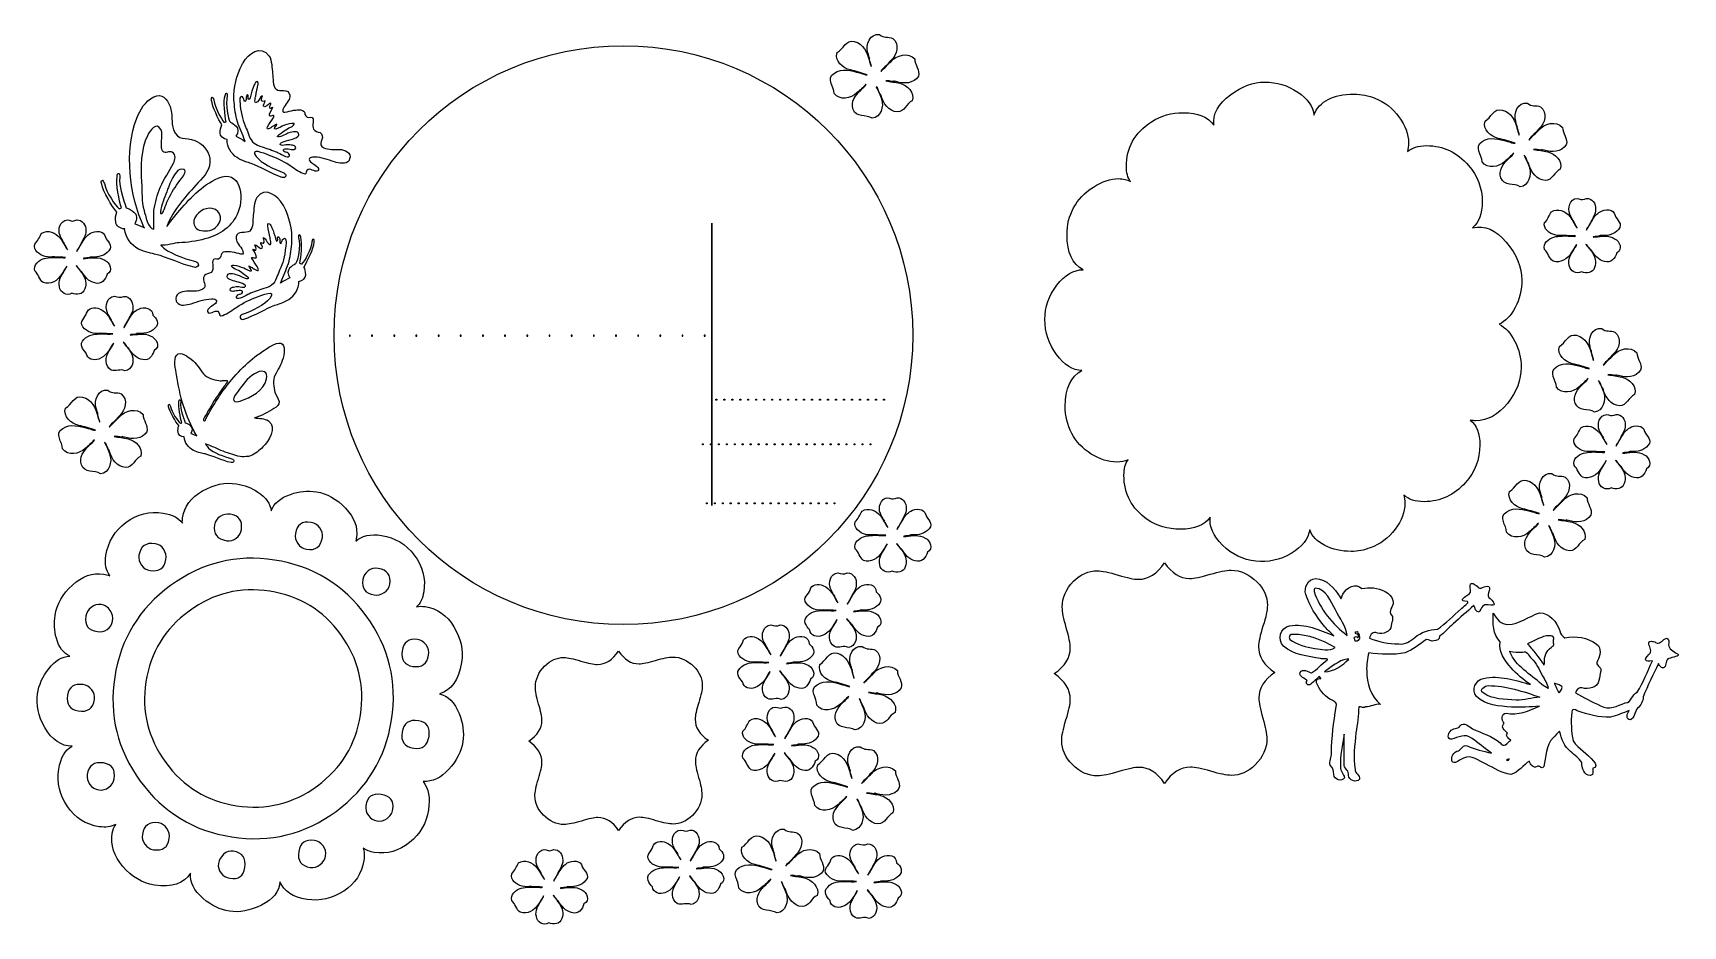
# Model space of a CAD drawing. Header units: centimetres. Extents: x -18.6 to 30.6, y -12.9 to 13.8.
import ezdxf

# ---------------------------------------------------------------- set-up
doc = ezdxf.new("R2010")
doc.units = ezdxf.units.CM
doc.header["$MEASUREMENT"] = 0
doc.layers.add('Layer 1', color=7, linetype='Continuous')

msp = doc.modelspace()

# ---------------------------------------------------------------- linework, layer by layer
at = {"layer": 'Layer 1', "color": 254}
for points, knots in [([(-13.25546, 11.75598), (-13.24201, 11.57576), (-13.05015, 11.17782), (-12.95163, 11.02498), (-12.95163, 11.02498), (-12.95114, 11.0242), (-12.95068, 11.0237), (-12.95018, 11.02299), (-12.95018, 11.02299), (-12.98666, 10.95834), (-13.0013, 10.8707), (-13.00163, 10.78316), (-13.00163, 10.78316), (-13.00418, 10.68994), (-12.9136, 10.60216), (-12.79238, 10.58578), (-12.79238, 10.58578), (-12.79333, 10.58508), (-12.79426, 10.5843), (-12.79522, 10.58363), (-12.79522, 10.58363), (-12.80481, 10.36887), (-12.67005, 10.16192), (-12.4961, 10.04859), (-12.4961, 10.04859), (-12.34909, 9.95281), (-12.16509, 9.90466), (-12.079, 9.87532), (-12.079, 9.87532), (-11.81978, 9.78695), (-11.47755, 9.56495), (-11.15415, 9.45811), (-11.15415, 9.45811), (-11.10714, 9.44255), (-11.05791, 9.46193), (-11.04602, 9.50014), (-11.04602, 9.50014), (-11.03408, 9.5384), (-11.0634, 9.57977), (-11.10685, 9.59646), (-11.10685, 9.59646), (-11.40736, 9.7119), (-11.77772, 9.8845), (-11.92849, 10.08053), (-11.92849, 10.08053), (-12.15073, 10.3695), (-11.67069, 10.16743), (-11.55965, 10.12717), (-11.55965, 10.12717), (-11.34401, 10.04901), (-11.13592, 9.94993), (-10.94482, 9.82258), (-10.94482, 9.82258), (-10.81919, 9.73886), (-10.6739, 9.62555), (-10.52865, 9.57372), (-10.52865, 9.57372), (-10.41198, 9.5321), (-10.45582, 9.59545), (-10.41371, 9.66217), (-10.41371, 9.66217), (-10.33593, 9.78506), (-10.17614, 9.5872), (-10.08833, 9.65772), (-10.08833, 9.65772), (-9.99522, 9.73247), (-10.21948, 9.86006), (-10.26746, 9.89329), (-10.26746, 9.89329), (-10.40412, 9.98795), (-10.34158, 10.07447), (-10.19117, 10.06687), (-10.19117, 10.06687), (-9.97055, 10.05573), (-9.79547, 9.9862), (-9.58603, 9.9228), (-9.58603, 9.9228), (-9.464, 9.88587), (-9.23932, 9.82996), (-9.15735, 9.96714), (-9.15735, 9.96714), (-9.15151, 9.97688), (-9.14639, 9.98768), (-9.14208, 9.99949), (-9.14208, 9.99949), (-9.0659, 10.20876), (-9.29345, 10.29156), (-9.44388, 10.2931), (-9.44388, 10.2931), (-9.59257, 10.29459), (-9.76949, 10.28057), (-9.91098, 10.34307), (-9.91098, 10.34307), (-10.12152, 10.43609), (-9.8739, 10.61535), (-9.97827, 10.75886), (-9.97827, 10.75886), (-10.02606, 10.82453), (-10.11895, 10.80353), (-10.18032, 10.85663), (-10.18032, 10.85663), (-10.23952, 10.90789), (-10.23716, 10.96927), (-10.23325, 11.04639), (-10.23325, 11.04639), (-10.23065, 11.09714), (-10.20262, 11.20467), (-10.25572, 11.24138), (-10.25572, 11.24138), (-10.31938, 11.28539), (-10.38865, 11.20368), (-10.45068, 11.29208), (-10.45068, 11.29208), (-10.49405, 11.35396), (-10.45557, 11.41416), (-10.54418, 11.45861), (-10.54418, 11.45861), (-10.59438, 11.48375), (-10.69693, 11.46976), (-10.74379, 11.46709), (-10.74379, 11.46709), (-10.83927, 11.46151), (-10.91702, 11.43933), (-11.0072, 11.41524), (-11.0072, 11.41524), (-11.09639, 11.39143), (-11.15612, 11.37923), (-11.12943, 11.48005), (-11.12943, 11.48005), (-11.122, 11.50832), (-11.10953, 11.53474), (-11.09434, 11.56019), (-11.09434, 11.56019), (-11.0577, 11.62151), (-11.00512, 11.67717), (-10.96825, 11.73889), (-10.96825, 11.73889), (-10.93745, 11.79044), (-10.91765, 11.84624), (-10.92723, 11.91304), (-10.92723, 11.91304), (-10.95745, 12.12301), (-11.21715, 11.99981), (-11.33067, 12.08852), (-11.33067, 12.08852), (-11.4498, 12.18164), (-11.41576, 12.42726), (-11.43565, 12.55566), (-11.43565, 12.55566), (-11.46058, 12.71596), (-11.4504, 12.9484), (-11.54512, 13.08693), (-11.54512, 13.08693), (-11.78336, 13.43539), (-12.16371, 13.14201), (-12.31972, 12.88081), (-12.31972, 12.88081), (-12.33005, 12.86357), (-12.33938, 12.84644), (-12.34762, 12.82961), (-12.34762, 12.82961), (-12.50627, 12.50673), (-12.6133, 12.14023), (-12.58972, 11.77751), (-12.58972, 11.77751), (-12.577, 11.58067), (-12.5546, 11.38032), (-12.50437, 11.1891), (-12.50437, 11.1891), (-12.45378, 10.99644), (-12.35911, 10.81999), (-12.29368, 10.6326), (-12.29368, 10.6326), (-12.28088, 10.59596), (-12.26647, 10.56271), (-12.25064, 10.53229), (-12.25064, 10.53229), (-12.34273, 10.59848), (-12.45818, 10.65416), (-12.53106, 10.69195), (-12.53106, 10.69195), (-12.45463, 10.7901), (-12.4527, 10.91884), (-12.52162, 10.98345), (-12.52162, 10.98345), (-12.57635, 11.03722), (-12.63891, 11.08312), (-12.70175, 11.10681), (-12.70175, 11.10681), (-12.69855, 11.10892), (-12.69973, 11.11378), (-12.70996, 11.12745), (-12.70996, 11.12745), (-12.76085, 11.19556), (-12.85631, 11.63972), (-12.78893, 11.8971), (-12.78893, 11.8971), (-12.77436, 12.00205), (-12.83019, 12.0001), (-12.85652, 11.9068), (-12.85652, 11.9068), (-12.90521, 11.73432), (-12.86246, 11.30077), (-12.82255, 11.12061), (-12.82255, 11.12061), (-12.83402, 11.1184), (-12.84535, 11.11531), (-12.85645, 11.11068), (-12.85645, 11.11068), (-12.86411, 11.10751), (-12.87133, 11.10365), (-12.87829, 11.0995), (-12.87829, 11.0995), (-12.97019, 11.20012), (-13.16623, 11.53287), (-13.18856, 11.76995), (-13.18856, 11.76995), (-13.19896, 11.87982), (-13.27979, 11.88117), (-13.25544, 11.756), (-13.25544, 11.756), (-13.25544, 11.756), (-13.25546, 11.75598), (-13.25546, 11.75598)], [0, 0, 0, 0, 0.01754386, 0.01754386, 0.01754386, 0.01754386, 0.03508772, 0.03508772, 0.03508772, 0.03508772, 0.05263158, 0.05263158, 0.05263158, 0.05263158, 0.07017544, 0.07017544, 0.07017544, 0.07017544, 0.0877193, 0.0877193, 0.0877193, 0.0877193, 0.10526316, 0.10526316, 0.10526316, 0.10526316, 0.12280702, 0.12280702, 0.12280702, 0.12280702, 0.14035088, 0.14035088, 0.14035088, 0.14035088, 0.15789474, 0.15789474, 0.15789474, 0.15789474, 0.1754386, 0.1754386, 0.1754386, 0.1754386, 0.19298246, 0.19298246, 0.19298246, 0.19298246, 0.21052632, 0.21052632, 0.21052632, 0.21052632, 0.22807018, 0.22807018, 0.22807018, 0.22807018, 0.24561404, 0.24561404, 0.24561404, 0.24561404, 0.26315789, 0.26315789, 0.26315789, 0.26315789, 0.28070175, 0.28070175, 0.28070175, 0.28070175, 0.29824561, 0.29824561, 0.29824561, 0.29824561, 0.31578947, 0.31578947, 0.31578947, 0.31578947, 0.33333333, 0.33333333, 0.33333333, 0.33333333, 0.35087719, 0.35087719, 0.35087719, 0.35087719, 0.36842105, 0.36842105, 0.36842105, 0.36842105, 0.38596491, 0.38596491, 0.38596491, 0.38596491, 0.40350877, 0.40350877, 0.40350877, 0.40350877, 0.42105263, 0.42105263, 0.42105263, 0.42105263, 0.43859649, 0.43859649, 0.43859649, 0.43859649, 0.45614035, 0.45614035, 0.45614035, 0.45614035, 0.47368421, 0.47368421, 0.47368421, 0.47368421, 0.49122807, 0.49122807, 0.49122807, 0.49122807, 0.50877193, 0.50877193, 0.50877193, 0.50877193, 0.52631579, 0.52631579, 0.52631579, 0.52631579, 0.54385965, 0.54385965, 0.54385965, 0.54385965, 0.56140351, 0.56140351, 0.56140351, 0.56140351, 0.57894737, 0.57894737, 0.57894737, 0.57894737, 0.59649123, 0.59649123, 0.59649123, 0.59649123, 0.61403509, 0.61403509, 0.61403509, 0.61403509, 0.63157895, 0.63157895, 0.63157895, 0.63157895, 0.64912281, 0.64912281, 0.64912281, 0.64912281, 0.66666667, 0.66666667, 0.66666667, 0.66666667, 0.68421053, 0.68421053, 0.68421053, 0.68421053, 0.70175439, 0.70175439, 0.70175439, 0.70175439, 0.71929825, 0.71929825, 0.71929825, 0.71929825, 0.73684211, 0.73684211, 0.73684211, 0.73684211, 0.75438596, 0.75438596, 0.75438596, 0.75438596, 0.77192982, 0.77192982, 0.77192982, 0.77192982, 0.78947368, 0.78947368, 0.78947368, 0.78947368, 0.80701754, 0.80701754, 0.80701754, 0.80701754, 0.8245614, 0.8245614, 0.8245614, 0.8245614, 0.84210526, 0.84210526, 0.84210526, 0.84210526, 0.85964912, 0.85964912, 0.85964912, 0.85964912, 0.87719298, 0.87719298, 0.87719298, 0.87719298, 0.89473684, 0.89473684, 0.89473684, 0.89473684, 0.9122807, 0.9122807, 0.9122807, 0.9122807, 0.92982456, 0.92982456, 0.92982456, 0.92982456, 0.94736842, 0.94736842, 0.94736842, 0.94736842, 0.96491228, 0.96491228, 0.96491228, 0.96491228, 1, 1, 1, 1]), ([(-0.97341, 13.38598), (-5.74075, 13.38598), (-9.60544, 9.52129), (-9.60544, 4.75395), (-9.60544, 4.75395), (-9.60544, -0.01339), (-5.74075, -3.87808), (-0.97341, -3.87808), (-0.97341, -3.87808), (3.79393, -3.87808), (7.65862, -0.01339), (7.65862, 4.75395), (7.65862, 4.75395), (7.65862, 9.52129), (3.79393, 13.38598), (-0.97341, 13.38598)], [0, 0, 0, 0, 0.2, 0.2, 0.2, 0.2, 0.4, 0.4, 0.4, 0.4, 0.6, 0.6, 0.6, 0.6, 1, 1, 1, 1]), ([(6.66674, 13.71707), (6.38731, 13.76558), (6.23399, 13.4056), (6.31841, 13.17805), (6.31841, 13.17805), (6.32838, 13.13336), (6.39878, 12.92092), (6.35246, 13.03253), (6.35246, 13.03253), (6.36463, 12.9833), (6.39773, 12.87648), (6.41791, 12.80519), (6.41791, 12.80519), (6.44206, 12.67646), (6.37688, 12.88676), (6.36644, 12.93308), (6.36644, 12.93308), (6.31203, 13.17923), (6.18609, 13.45179), (5.91545, 13.51195), (5.91545, 13.51195), (5.66287, 13.58114), (5.58623, 13.27603), (5.40495, 13.1804), (5.40495, 13.1804), (5.31969, 12.93333), (5.57749, 12.71175), (5.79821, 12.66259), (5.79821, 12.66259), (5.95565, 12.63463), (6.13408, 12.56782), (6.30195, 12.5204), (6.30195, 12.5204), (6.24678, 12.50259), (6.14894, 12.56344), (6.07815, 12.57442), (6.07815, 12.57442), (5.83385, 12.64081), (5.54954, 12.72983), (5.32094, 12.57272), (5.32094, 12.57272), (5.05657, 12.41699), (5.31793, 12.17458), (5.3147, 11.96314), (5.3147, 11.96314), (5.46965, 11.7408), (5.821, 11.80771), (5.9914, 11.97796), (5.9914, 11.97796), (6.09045, 12.05574), (6.17806, 12.14583), (6.26628, 12.23532), (6.26628, 12.23532), (6.25633, 12.17761), (6.15628, 12.12038), (6.11326, 12.06285), (6.11326, 12.06285), (5.95067, 11.92151), (5.80051, 11.71264), (5.87811, 11.48724), (5.87811, 11.48724), (5.9615, 11.23536), (6.27096, 11.33801), (6.45167, 11.22252), (6.45167, 11.22252), (6.71077, 11.24738), (6.80038, 11.58868), (6.72954, 11.7821), (6.72954, 11.7821), (6.69447, 11.91513), (6.62307, 12.03564), (6.57169, 12.16305), (6.57169, 12.16305), (6.62197, 12.1344), (6.63944, 12.01913), (6.67764, 11.9586), (6.67764, 11.9586), (6.71035, 11.87863), (6.67488, 12.00657), (6.71463, 11.88855), (6.71463, 11.88855), (6.78239, 11.66297), (6.93961, 11.42984), (7.19692, 11.41261), (7.19692, 11.41261), (7.41322, 11.40957), (7.47231, 11.66533), (7.6462, 11.74703), (7.6462, 11.74703), (7.73458, 11.98793), (7.48761, 12.21207), (7.27191, 12.2663), (7.27191, 12.2663), (7.13432, 12.29969), (6.99162, 12.31138), (6.85196, 12.33595), (6.85196, 12.33595), (6.90295, 12.36268), (7.00961, 12.31522), (7.08108, 12.31466), (7.08108, 12.31466), (7.24448, 12.28023), (6.96846, 12.36473), (7.16261, 12.31515), (7.16261, 12.31515), (7.38901, 12.24462), (7.6911, 12.24861), (7.82571, 12.4758), (7.82571, 12.4758), (7.88796, 12.65683), (7.71588, 12.81231), (7.71693, 12.99327), (7.71693, 12.99327), (7.52927, 13.20882), (7.16197, 13.10169), (7.01232, 12.91918), (7.01232, 12.91918), (6.91167, 12.81858), (6.81102, 12.71799), (6.71037, 12.61739), (6.71037, 12.61739), (6.72735, 12.67797), (6.82478, 12.73862), (6.87296, 12.79923), (6.87296, 12.79923), (6.95169, 12.87494), (6.91032, 12.85024), (7.01058, 12.95099), (7.01058, 12.95099), (7.19299, 13.10497), (7.2799, 13.44517), (7.06059, 13.6048), (7.06059, 13.6048), (6.927, 13.66964), (6.79136, 13.60021), (6.66676, 13.71709), (6.66676, 13.71709), (6.66676, 13.71709), (6.66674, 13.71707), (6.66674, 13.71707)], [0, 0, 0, 0, 0.02777778, 0.02777778, 0.02777778, 0.02777778, 0.05555556, 0.05555556, 0.05555556, 0.05555556, 0.08333333, 0.08333333, 0.08333333, 0.08333333, 0.11111111, 0.11111111, 0.11111111, 0.11111111, 0.13888889, 0.13888889, 0.13888889, 0.13888889, 0.16666667, 0.16666667, 0.16666667, 0.16666667, 0.19444444, 0.19444444, 0.19444444, 0.19444444, 0.22222222, 0.22222222, 0.22222222, 0.22222222, 0.25, 0.25, 0.25, 0.25, 0.27777778, 0.27777778, 0.27777778, 0.27777778, 0.30555556, 0.30555556, 0.30555556, 0.30555556, 0.33333333, 0.33333333, 0.33333333, 0.33333333, 0.36111111, 0.36111111, 0.36111111, 0.36111111, 0.38888889, 0.38888889, 0.38888889, 0.38888889, 0.41666667, 0.41666667, 0.41666667, 0.41666667, 0.44444444, 0.44444444, 0.44444444, 0.44444444, 0.47222222, 0.47222222, 0.47222222, 0.47222222, 0.5, 0.5, 0.5, 0.5, 0.52777778, 0.52777778, 0.52777778, 0.52777778, 0.55555556, 0.55555556, 0.55555556, 0.55555556, 0.58333333, 0.58333333, 0.58333333, 0.58333333, 0.61111111, 0.61111111, 0.61111111, 0.61111111, 0.63888889, 0.63888889, 0.63888889, 0.63888889, 0.66666667, 0.66666667, 0.66666667, 0.66666667, 0.69444444, 0.69444444, 0.69444444, 0.69444444, 0.72222222, 0.72222222, 0.72222222, 0.72222222, 0.75, 0.75, 0.75, 0.75, 0.77777778, 0.77777778, 0.77777778, 0.77777778, 0.80555556, 0.80555556, 0.80555556, 0.80555556, 0.83333333, 0.83333333, 0.83333333, 0.83333333, 0.86111111, 0.86111111, 0.86111111, 0.86111111, 0.88888889, 0.88888889, 0.88888889, 0.88888889, 0.91666667, 0.91666667, 0.91666667, 0.91666667, 0.94444444, 0.94444444, 0.94444444, 0.94444444, 1, 1, 1, 1]), ([(-12.22286, 10.92043), (-12.26808, 11.02768), (-12.31076, 11.12892), (-12.338, 11.23281), (-12.338, 11.23281), (-12.36917, 11.35154), (-12.38862, 11.47303), (-12.40178, 11.59503), (-12.40178, 11.59503), (-12.40508, 11.62614), (-12.45451, 11.93674), (-12.33587, 11.86104), (-12.33587, 11.86104), (-12.29724, 11.83639), (-12.29041, 11.75796), (-12.26836, 11.71822), (-12.26836, 11.71822), (-12.21932, 11.71964), (-12.23265, 11.78158), (-12.22977, 11.81198), (-12.22977, 11.81198), (-12.22548, 11.85704), (-12.212, 11.89001), (-12.1857, 11.92957), (-12.1857, 11.92957), (-12.1378, 11.90447), (-12.18283, 11.84757), (-12.16429, 11.80964), (-12.16429, 11.80964), (-12.13256, 11.7447), (-12.10809, 11.8326), (-12.10061, 11.86841), (-12.10061, 11.86841), (-12.07794, 11.97636), (-12.03764, 12.08395), (-11.99542, 12.18621), (-11.99542, 12.18621), (-11.98236, 12.21791), (-11.95425, 12.29166), (-11.9222, 12.30824), (-11.9222, 12.30824), (-11.87118, 12.33466), (-11.86401, 12.28218), (-11.86992, 12.23859), (-11.86992, 12.23859), (-11.88568, 12.12161), (-11.92026, 12.00319), (-11.94027, 11.88597), (-11.94027, 11.88597), (-11.94943, 11.83221), (-12.01233, 11.60508), (-11.88937, 11.71534), (-11.88937, 11.71534), (-11.83093, 11.76781), (-11.81858, 11.86125), (-11.74207, 11.89567), (-11.74207, 11.89567), (-11.73474, 11.85458), (-11.77759, 11.79346), (-11.76411, 11.75484), (-11.76411, 11.75484), (-11.74531, 11.70105), (-11.69774, 11.73505), (-11.6604, 11.74485), (-11.6604, 11.74485), (-11.64738, 11.70458), (-11.73332, 11.62132), (-11.70561, 11.58139), (-11.70561, 11.58139), (-11.66495, 11.52277), (-11.55511, 11.64798), (-11.52558, 11.66359), (-11.52558, 11.66359), (-11.4361, 11.71108), (-11.51984, 11.59907), (-11.52237, 11.55979), (-11.52237, 11.55979), (-11.52769, 11.47678), (-11.47376, 11.53689), (-11.4289, 11.54789), (-11.4289, 11.54789), (-11.44777, 11.51056), (-11.55034, 11.33928), (-11.53102, 11.30336), (-11.53102, 11.30336), (-11.49793, 11.24194), (-11.32791, 11.38328), (-11.42233, 11.22619), (-11.42233, 11.22619), (-11.4747, 11.13911), (-11.54252, 11.05791), (-11.58468, 10.96514), (-11.58468, 10.96514), (-11.64563, 10.83127), (-11.44269, 10.97321), (-11.40129, 10.99744), (-11.40129, 10.99744), (-11.3712, 11.01499), (-11.33918, 11.03254), (-11.30776, 11.04741), (-11.30776, 11.04741), (-11.31703, 10.98955), (-11.38109, 10.96492), (-11.38388, 10.90502), (-11.38388, 10.90502), (-11.33999, 10.87333), (-11.1998, 10.96811), (-11.15083, 10.98755), (-11.15083, 10.98755), (-11.05574, 11.02544), (-10.96224, 11.05793), (-10.86054, 11.06891), (-10.86054, 11.06891), (-10.80949, 11.07449), (-10.76216, 11.06924), (-10.81222, 11.01316), (-10.81222, 11.01316), (-10.85266, 10.96772), (-10.93986, 10.93965), (-10.99294, 10.91097), (-10.99294, 10.91097), (-11.0602, 10.8747), (-11.11675, 10.82875), (-11.17679, 10.78183), (-11.17679, 10.78183), (-11.21801, 10.74963), (-11.27034, 10.72316), (-11.30019, 10.68291), (-11.30019, 10.68291), (-11.24637, 10.62741), (-11.04814, 10.75174), (-10.98447, 10.77357), (-10.98447, 10.77357), (-10.91653, 10.79689), (-10.71514, 10.87076), (-10.66601, 10.77611), (-10.66601, 10.77611), (-10.60232, 10.65348), (-10.84652, 10.59999), (-10.92097, 10.58124), (-10.92097, 10.58124), (-10.96602, 10.56987), (-11.31347, 10.48505), (-11.17899, 10.41838), (-11.17899, 10.41838), (-11.13077, 10.3945), (-11.05668, 10.43526), (-11.00366, 10.43511), (-11.00366, 10.43511), (-10.95378, 10.43492), (-10.8963, 10.42844), (-10.84784, 10.41846), (-10.84784, 10.41846), (-10.8071, 10.41005), (-10.74047, 10.39464), (-10.74646, 10.33985), (-10.74646, 10.33985), (-10.753, 10.28001), (-10.81773, 10.28697), (-10.85959, 10.2916), (-10.85959, 10.2916), (-10.90329, 10.29641), (-11.15072, 10.36179), (-11.11253, 10.25272), (-11.11253, 10.25272), (-11.09849, 10.21258), (-11.02925, 10.2135), (-10.99989, 10.19836), (-10.99989, 10.19836), (-10.97376, 10.18486), (-10.92387, 10.14334), (-10.93639, 10.10181), (-10.93639, 10.10181), (-10.96637, 10.00246), (-11.24439, 10.18499), (-11.30082, 10.20941), (-11.30082, 10.20941), (-11.44693, 10.27264), (-11.59748, 10.32511), (-11.74995, 10.37054), (-11.74995, 10.37054), (-11.94989, 10.43013), (-12.06375, 10.49581), (-12.13136, 10.68935), (-12.13136, 10.68935), (-12.15927, 10.76927), (-12.19166, 10.84611), (-12.22289, 10.92042), (-12.22289, 10.92042), (-12.22289, 10.92042), (-12.22286, 10.92043), (-12.22286, 10.92043)], [0, 0, 0, 0, 0.02040816, 0.02040816, 0.02040816, 0.02040816, 0.04081633, 0.04081633, 0.04081633, 0.04081633, 0.06122449, 0.06122449, 0.06122449, 0.06122449, 0.08163265, 0.08163265, 0.08163265, 0.08163265, 0.10204082, 0.10204082, 0.10204082, 0.10204082, 0.12244898, 0.12244898, 0.12244898, 0.12244898, 0.14285714, 0.14285714, 0.14285714, 0.14285714, 0.16326531, 0.16326531, 0.16326531, 0.16326531, 0.18367347, 0.18367347, 0.18367347, 0.18367347, 0.20408163, 0.20408163, 0.20408163, 0.20408163, 0.2244898, 0.2244898, 0.2244898, 0.2244898, 0.24489796, 0.24489796, 0.24489796, 0.24489796, 0.26530612, 0.26530612, 0.26530612, 0.26530612, 0.28571429, 0.28571429, 0.28571429, 0.28571429, 0.30612245, 0.30612245, 0.30612245, 0.30612245, 0.32653061, 0.32653061, 0.32653061, 0.32653061, 0.34693878, 0.34693878, 0.34693878, 0.34693878, 0.36734694, 0.36734694, 0.36734694, 0.36734694, 0.3877551, 0.3877551, 0.3877551, 0.3877551, 0.40816327, 0.40816327, 0.40816327, 0.40816327, 0.42857143, 0.42857143, 0.42857143, 0.42857143, 0.44897959, 0.44897959, 0.44897959, 0.44897959, 0.46938776, 0.46938776, 0.46938776, 0.46938776, 0.48979592, 0.48979592, 0.48979592, 0.48979592, 0.51020408, 0.51020408, 0.51020408, 0.51020408, 0.53061224, 0.53061224, 0.53061224, 0.53061224, 0.55102041, 0.55102041, 0.55102041, 0.55102041, 0.57142857, 0.57142857, 0.57142857, 0.57142857, 0.59183673, 0.59183673, 0.59183673, 0.59183673, 0.6122449, 0.6122449, 0.6122449, 0.6122449, 0.63265306, 0.63265306, 0.63265306, 0.63265306, 0.65306122, 0.65306122, 0.65306122, 0.65306122, 0.67346939, 0.67346939, 0.67346939, 0.67346939, 0.69387755, 0.69387755, 0.69387755, 0.69387755, 0.71428571, 0.71428571, 0.71428571, 0.71428571, 0.73469388, 0.73469388, 0.73469388, 0.73469388, 0.75510204, 0.75510204, 0.75510204, 0.75510204, 0.7755102, 0.7755102, 0.7755102, 0.7755102, 0.79591837, 0.79591837, 0.79591837, 0.79591837, 0.81632653, 0.81632653, 0.81632653, 0.81632653, 0.83673469, 0.83673469, 0.83673469, 0.83673469, 0.85714286, 0.85714286, 0.85714286, 0.85714286, 0.87755102, 0.87755102, 0.87755102, 0.87755102, 0.89795918, 0.89795918, 0.89795918, 0.89795918, 0.91836735, 0.91836735, 0.91836735, 0.91836735, 0.93877551, 0.93877551, 0.93877551, 0.93877551, 0.95918367, 0.95918367, 0.95918367, 0.95918367, 1, 1, 1, 1]), ([(-13.0571, 9.4382), (-13.54879, 9.22654), (-13.93687, 8.79865), (-14.27241, 8.40686), (-14.27241, 8.40686), (-14.38525, 8.27512), (-14.49242, 8.13613), (-14.59468, 7.99658), (-14.59468, 7.99658), (-14.39886, 8.50176), (-14.01429, 8.91115), (-13.65477, 9.30356), (-13.65477, 9.30356), (-13.46621, 9.50942), (-13.27288, 9.71427), (-13.30852, 10.02157), (-13.30852, 10.02157), (-13.33536, 10.25299), (-13.54864, 10.48257), (-13.75751, 10.55997), (-13.75751, 10.55997), (-14.04093, 10.66499), (-14.25494, 10.53226), (-14.38848, 10.87361), (-14.38848, 10.87361), (-14.47334, 11.09033), (-14.41277, 11.34944), (-14.49404, 11.57164), (-14.49404, 11.57164), (-14.57689, 11.79815), (-14.73907, 11.98961), (-14.98266, 11.85853), (-14.98266, 11.85853), (-15.24277, 11.71843), (-15.38301, 11.49121), (-15.48744, 11.22457), (-15.48744, 11.22457), (-15.86818, 10.25303), (-15.71117, 8.91181), (-15.27394, 7.97884), (-15.27394, 7.97884), (-15.27054, 7.97153), (-15.26684, 7.96387), (-15.26324, 7.95636), (-15.26324, 7.95636), (-15.36518, 8.00756), (-15.47567, 8.04835), (-15.55038, 8.07818), (-15.55038, 8.07818), (-15.47143, 8.20342), (-15.48426, 8.35608), (-15.57346, 8.42448), (-15.57346, 8.42448), (-15.64461, 8.48175), (-15.72408, 8.52874), (-15.80128, 8.54943), (-15.80128, 8.54943), (-15.79774, 8.55228), (-16.04692, 9.16237), (-15.99739, 9.47509), (-15.99739, 9.47509), (-15.99632, 9.50223), (-15.99355, 9.60599), (-16.05278, 9.57415), (-16.05278, 9.57415), (-16.0825, 9.55817), (-16.0738, 9.50549), (-16.07857, 9.47863), (-16.07857, 9.47863), (-16.11598, 9.26862), (-16.01443, 8.76022), (-15.94598, 8.55157), (-15.94598, 8.55157), (-15.95933, 8.5476), (-15.97237, 8.54264), (-15.98497, 8.53582), (-15.98497, 8.53582), (-15.99367, 8.53114), (-16.00175, 8.52576), (-16.00951, 8.52002), (-16.00951, 8.52002), (-16.13019, 8.62837), (-16.40148, 8.99951), (-16.45574, 9.27767), (-16.45574, 9.27767), (-16.46355, 9.302), (-16.50426, 9.41375), (-16.54268, 9.35762), (-16.54268, 9.35762), (-16.56016, 9.33206), (-16.53798, 9.28036), (-16.53323, 9.2532), (-16.53323, 9.2532), (-16.49614, 9.04132), (-16.22215, 8.5926), (-16.08755, 8.42321), (-16.08755, 8.42321), (-16.08687, 8.42236), (-16.08627, 8.42181), (-16.08559, 8.42102), (-16.08559, 8.42102), (-16.1212, 8.34017), (-16.12823, 8.23465), (-16.11834, 8.13094), (-16.11834, 8.13094), (-16.11042, 8.02026), (-15.99283, 7.92693), (-15.84736, 7.92175), (-15.84736, 7.92175), (-15.84839, 7.92081), (-15.84941, 7.91981), (-15.85046, 7.91887), (-15.85046, 7.91887), (-15.83658, 7.66341), (-15.65271, 7.43418), (-15.43336, 7.32038), (-15.43336, 7.32038), (-15.24798, 7.22422), (-15.02443, 7.18884), (-14.91904, 7.16419), (-14.91904, 7.16419), (-14.60168, 7.09001), (-14.17031, 6.86731), (-13.77476, 6.77875), (-13.77476, 6.77875), (-13.71726, 6.76586), (-13.66125, 6.79459), (-13.65166, 6.84124), (-13.65166, 6.84124), (-13.64201, 6.88796), (-13.68159, 6.9335), (-13.73502, 6.94817), (-13.73502, 6.94817), (-14.10446, 7.04958), (-14.56332, 7.21047), (-14.7649, 7.42492), (-14.7649, 7.42492), (-14.76841, 7.42864), (-14.77207, 7.43282), (-14.77581, 7.43716), (-14.77581, 7.43716), (-14.62316, 7.41429), (-14.3347, 7.50806), (-14.23525, 7.51025), (-14.23525, 7.51025), (-13.97482, 7.51609), (-13.70646, 7.55942), (-13.45461, 7.62604), (-13.45461, 7.62604), (-13.0132, 7.74281), (-12.63465, 7.99055), (-12.46143, 8.42831), (-12.46143, 8.42831), (-12.27819, 8.89161), (-12.40955, 9.71694), (-13.05709, 9.43818), (-13.05709, 9.43818), (-13.05709, 9.43818), (-13.0571, 9.4382), (-13.0571, 9.4382)], [0, 0, 0, 0, 0.02439024, 0.02439024, 0.02439024, 0.02439024, 0.04878049, 0.04878049, 0.04878049, 0.04878049, 0.07317073, 0.07317073, 0.07317073, 0.07317073, 0.09756098, 0.09756098, 0.09756098, 0.09756098, 0.12195122, 0.12195122, 0.12195122, 0.12195122, 0.14634146, 0.14634146, 0.14634146, 0.14634146, 0.17073171, 0.17073171, 0.17073171, 0.17073171, 0.19512195, 0.19512195, 0.19512195, 0.19512195, 0.2195122, 0.2195122, 0.2195122, 0.2195122, 0.24390244, 0.24390244, 0.24390244, 0.24390244, 0.26829268, 0.26829268, 0.26829268, 0.26829268, 0.29268293, 0.29268293, 0.29268293, 0.29268293, 0.31707317, 0.31707317, 0.31707317, 0.31707317, 0.34146341, 0.34146341, 0.34146341, 0.34146341, 0.36585366, 0.36585366, 0.36585366, 0.36585366, 0.3902439, 0.3902439, 0.3902439, 0.3902439, 0.41463415, 0.41463415, 0.41463415, 0.41463415, 0.43902439, 0.43902439, 0.43902439, 0.43902439, 0.46341463, 0.46341463, 0.46341463, 0.46341463, 0.48780488, 0.48780488, 0.48780488, 0.48780488, 0.51219512, 0.51219512, 0.51219512, 0.51219512, 0.53658537, 0.53658537, 0.53658537, 0.53658537, 0.56097561, 0.56097561, 0.56097561, 0.56097561, 0.58536585, 0.58536585, 0.58536585, 0.58536585, 0.6097561, 0.6097561, 0.6097561, 0.6097561, 0.63414634, 0.63414634, 0.63414634, 0.63414634, 0.65853659, 0.65853659, 0.65853659, 0.65853659, 0.68292683, 0.68292683, 0.68292683, 0.68292683, 0.70731707, 0.70731707, 0.70731707, 0.70731707, 0.73170732, 0.73170732, 0.73170732, 0.73170732, 0.75609756, 0.75609756, 0.75609756, 0.75609756, 0.7804878, 0.7804878, 0.7804878, 0.7804878, 0.80487805, 0.80487805, 0.80487805, 0.80487805, 0.82926829, 0.82926829, 0.82926829, 0.82926829, 0.85365854, 0.85365854, 0.85365854, 0.85365854, 0.87804878, 0.87804878, 0.87804878, 0.87804878, 0.90243902, 0.90243902, 0.90243902, 0.90243902, 0.92682927, 0.92682927, 0.92682927, 0.92682927, 0.95121951, 0.95121951, 0.95121951, 0.95121951, 1, 1, 1, 1]), ([(-14.97557, 8.48417), (-14.98297, 8.43457), (-14.97278, 7.91361), (-14.98447, 7.91405), (-14.98447, 7.91405), (-15.15, 7.92026), (-15.23148, 8.3404), (-15.2701, 8.46726), (-15.2701, 8.46726), (-15.3527, 8.73829), (-15.32808, 9.04733), (-15.34545, 9.32714), (-15.34545, 9.32714), (-15.37135, 9.74399), (-15.37403, 10.31599), (-15.17353, 10.70107), (-15.17353, 10.70107), (-15.08659, 10.86799), (-14.9023, 11.13586), (-14.76594, 10.87943), (-14.76594, 10.87943), (-14.67884, 10.71573), (-14.82551, 10.35817), (-14.70892, 10.23526), (-14.70892, 10.23526), (-14.63277, 10.15496), (-14.52312, 10.2647), (-14.43093, 10.21002), (-14.43093, 10.21002), (-14.30847, 10.13753), (-14.34102, 9.98433), (-14.39231, 9.88558), (-14.39231, 9.88558), (-14.51751, 9.64425), (-14.67858, 9.41053), (-14.78666, 9.16009), (-14.78666, 9.16009), (-14.8797, 8.94444), (-14.94089, 8.71623), (-14.97558, 8.48417), (-14.97558, 8.48417), (-14.97558, 8.48417), (-14.97557, 8.48417), (-14.97557, 8.48417)], [0, 0, 0, 0, 0.08333333, 0.08333333, 0.08333333, 0.08333333, 0.16666667, 0.16666667, 0.16666667, 0.16666667, 0.25, 0.25, 0.25, 0.25, 0.33333333, 0.33333333, 0.33333333, 0.33333333, 0.41666667, 0.41666667, 0.41666667, 0.41666667, 0.5, 0.5, 0.5, 0.5, 0.58333333, 0.58333333, 0.58333333, 0.58333333, 0.66666667, 0.66666667, 0.66666667, 0.66666667, 0.75, 0.75, 0.75, 0.75, 0.83333333, 0.83333333, 0.83333333, 0.83333333, 1, 1, 1, 1]), ([(-14.77737, 8.38681), (-14.7972, 8.4035), (-14.77137, 8.49133), (-14.76701, 8.51292), (-14.76701, 8.51292), (-14.72586, 8.71663), (-14.63705, 8.90658), (-14.56823, 9.10352), (-14.56823, 9.10352), (-14.51318, 9.26103), (-14.4377, 9.42414), (-14.34502, 9.5631), (-14.34502, 9.5631), (-14.30215, 9.62744), (-14.23283, 9.71018), (-14.14663, 9.70817), (-14.14663, 9.70817), (-13.95444, 9.70374), (-14.09171, 9.50453), (-14.15227, 9.42758), (-14.15227, 9.42758), (-14.28929, 9.25345), (-14.41129, 9.07747), (-14.51405, 8.87989), (-14.51405, 8.87989), (-14.54213, 8.82589), (-14.56573, 8.77118), (-14.58778, 8.71621), (-14.58778, 8.71621), (-14.62231, 8.63032), (-14.65304, 8.54365), (-14.69108, 8.45783), (-14.69108, 8.45783), (-14.70236, 8.43242), (-14.74235, 8.35738), (-14.77736, 8.38682), (-14.77736, 8.38682), (-14.77736, 8.38682), (-14.77737, 8.38681), (-14.77737, 8.38681)], [0, 0, 0, 0, 0.09090909, 0.09090909, 0.09090909, 0.09090909, 0.18181818, 0.18181818, 0.18181818, 0.18181818, 0.27272727, 0.27272727, 0.27272727, 0.27272727, 0.36363636, 0.36363636, 0.36363636, 0.36363636, 0.45454545, 0.45454545, 0.45454545, 0.45454545, 0.54545455, 0.54545455, 0.54545455, 0.54545455, 0.63636364, 0.63636364, 0.63636364, 0.63636364, 0.72727273, 0.72727273, 0.72727273, 0.72727273, 0.81818182, 0.81818182, 0.81818182, 0.81818182, 1, 1, 1, 1]), ([(-10.19554, 7.52673), (-10.20899, 7.34651), (-10.40085, 6.94857), (-10.49937, 6.79573), (-10.49937, 6.79573), (-10.49986, 6.79495), (-10.50032, 6.79445), (-10.50082, 6.79374), (-10.50082, 6.79374), (-10.46434, 6.72909), (-10.4497, 6.64145), (-10.44937, 6.55391), (-10.44937, 6.55391), (-10.44682, 6.46069), (-10.5374, 6.37291), (-10.65862, 6.35653), (-10.65862, 6.35653), (-10.65767, 6.35583), (-10.65674, 6.35505), (-10.65578, 6.35438), (-10.65578, 6.35438), (-10.64619, 6.13962), (-10.78095, 5.93267), (-10.9549, 5.81934), (-10.9549, 5.81934), (-11.10191, 5.72356), (-11.28591, 5.67541), (-11.372, 5.64607), (-11.372, 5.64607), (-11.63122, 5.5577), (-11.97345, 5.3357), (-12.29685, 5.22886), (-12.29685, 5.22886), (-12.34386, 5.2133), (-12.39309, 5.23268), (-12.40498, 5.27089), (-12.40498, 5.27089), (-12.41692, 5.30915), (-12.3876, 5.35052), (-12.34415, 5.36721), (-12.34415, 5.36721), (-12.04364, 5.48265), (-11.67328, 5.65525), (-11.52251, 5.85128), (-11.52251, 5.85128), (-11.30027, 6.14025), (-11.78031, 5.93818), (-11.89135, 5.89792), (-11.89135, 5.89792), (-12.10699, 5.81976), (-12.31508, 5.72068), (-12.50618, 5.59333), (-12.50618, 5.59333), (-12.63181, 5.50961), (-12.7771, 5.3963), (-12.92235, 5.34447), (-12.92235, 5.34447), (-13.03902, 5.30285), (-12.99518, 5.3662), (-13.03729, 5.43292), (-13.03729, 5.43292), (-13.11507, 5.55581), (-13.27486, 5.35795), (-13.36267, 5.42847), (-13.36267, 5.42847), (-13.45578, 5.50322), (-13.23152, 5.63081), (-13.18354, 5.66404), (-13.18354, 5.66404), (-13.04688, 5.7587), (-13.10942, 5.84522), (-13.25983, 5.83762), (-13.25983, 5.83762), (-13.48045, 5.82648), (-13.65553, 5.75695), (-13.86497, 5.69355), (-13.86497, 5.69355), (-13.987, 5.65662), (-14.21168, 5.60071), (-14.29365, 5.73789), (-14.29365, 5.73789), (-14.29949, 5.74763), (-14.30461, 5.75843), (-14.30892, 5.77024), (-14.30892, 5.77024), (-14.3851, 5.97951), (-14.15755, 6.06231), (-14.00712, 6.06385), (-14.00712, 6.06385), (-13.85843, 6.06534), (-13.68151, 6.05132), (-13.54002, 6.11382), (-13.54002, 6.11382), (-13.32948, 6.20684), (-13.5771, 6.3861), (-13.47273, 6.52961), (-13.47273, 6.52961), (-13.42494, 6.59528), (-13.33205, 6.57428), (-13.27068, 6.62738), (-13.27068, 6.62738), (-13.21148, 6.67864), (-13.21384, 6.74002), (-13.21775, 6.81714), (-13.21775, 6.81714), (-13.22035, 6.86789), (-13.24838, 6.97542), (-13.19528, 7.01213), (-13.19528, 7.01213), (-13.13162, 7.05614), (-13.06235, 6.97443), (-13.00032, 7.06283), (-13.00032, 7.06283), (-12.95695, 7.12471), (-12.99543, 7.18491), (-12.90682, 7.22936), (-12.90682, 7.22936), (-12.85662, 7.2545), (-12.75407, 7.24051), (-12.70721, 7.23784), (-12.70721, 7.23784), (-12.61173, 7.23226), (-12.53398, 7.21008), (-12.4438, 7.18599), (-12.4438, 7.18599), (-12.35461, 7.16218), (-12.29488, 7.14998), (-12.32157, 7.2508), (-12.32157, 7.2508), (-12.329, 7.27907), (-12.34147, 7.30549), (-12.35666, 7.33094), (-12.35666, 7.33094), (-12.3933, 7.39226), (-12.44588, 7.44792), (-12.48275, 7.50964), (-12.48275, 7.50964), (-12.51355, 7.56119), (-12.53335, 7.61699), (-12.52377, 7.68379), (-12.52377, 7.68379), (-12.49355, 7.89376), (-12.23385, 7.77056), (-12.12033, 7.85927), (-12.12033, 7.85927), (-12.0012, 7.95239), (-12.03524, 8.19801), (-12.01535, 8.32641), (-12.01535, 8.32641), (-11.99042, 8.48671), (-12.0006, 8.71915), (-11.90588, 8.85769), (-11.90588, 8.85769), (-11.66764, 9.20615), (-11.28729, 8.91277), (-11.13128, 8.65157), (-11.13128, 8.65157), (-11.12095, 8.63433), (-11.11162, 8.6172), (-11.10338, 8.60037), (-11.10338, 8.60037), (-10.94473, 8.27749), (-10.8377, 7.91099), (-10.86128, 7.54827), (-10.86128, 7.54827), (-10.874, 7.35143), (-10.8964, 7.15108), (-10.94663, 6.95986), (-10.94663, 6.95986), (-10.99722, 6.7672), (-11.09189, 6.59075), (-11.15732, 6.40336), (-11.15732, 6.40336), (-11.17012, 6.36672), (-11.18453, 6.33347), (-11.20036, 6.30305), (-11.20036, 6.30305), (-11.10827, 6.36924), (-10.99282, 6.42492), (-10.91994, 6.46271), (-10.91994, 6.46271), (-10.99637, 6.56086), (-10.9983, 6.6896), (-10.92938, 6.75421), (-10.92938, 6.75421), (-10.87465, 6.80798), (-10.81209, 6.85388), (-10.74925, 6.87757), (-10.74925, 6.87757), (-10.75245, 6.87968), (-10.75127, 6.88454), (-10.74104, 6.89821), (-10.74104, 6.89821), (-10.69015, 6.96632), (-10.59469, 7.41048), (-10.66207, 7.66786), (-10.66207, 7.66786), (-10.67664, 7.77281), (-10.62081, 7.77086), (-10.59448, 7.67756), (-10.59448, 7.67756), (-10.54579, 7.50507), (-10.58854, 7.07153), (-10.62845, 6.89137), (-10.62845, 6.89137), (-10.61698, 6.88916), (-10.60565, 6.88607), (-10.59455, 6.88144), (-10.59455, 6.88144), (-10.58689, 6.87827), (-10.57967, 6.87441), (-10.57271, 6.87026), (-10.57271, 6.87026), (-10.48081, 6.97088), (-10.28477, 7.30363), (-10.26244, 7.54071), (-10.26244, 7.54071), (-10.25204, 7.65058), (-10.17121, 7.65193), (-10.19556, 7.52676), (-10.19556, 7.52676), (-10.19556, 7.52676), (-10.19554, 7.52673), (-10.19554, 7.52673)], [0, 0, 0, 0, 0.01754386, 0.01754386, 0.01754386, 0.01754386, 0.03508772, 0.03508772, 0.03508772, 0.03508772, 0.05263158, 0.05263158, 0.05263158, 0.05263158, 0.07017544, 0.07017544, 0.07017544, 0.07017544, 0.0877193, 0.0877193, 0.0877193, 0.0877193, 0.10526316, 0.10526316, 0.10526316, 0.10526316, 0.12280702, 0.12280702, 0.12280702, 0.12280702, 0.14035088, 0.14035088, 0.14035088, 0.14035088, 0.15789474, 0.15789474, 0.15789474, 0.15789474, 0.1754386, 0.1754386, 0.1754386, 0.1754386, 0.19298246, 0.19298246, 0.19298246, 0.19298246, 0.21052632, 0.21052632, 0.21052632, 0.21052632, 0.22807018, 0.22807018, 0.22807018, 0.22807018, 0.24561404, 0.24561404, 0.24561404, 0.24561404, 0.26315789, 0.26315789, 0.26315789, 0.26315789, 0.28070175, 0.28070175, 0.28070175, 0.28070175, 0.29824561, 0.29824561, 0.29824561, 0.29824561, 0.31578947, 0.31578947, 0.31578947, 0.31578947, 0.33333333, 0.33333333, 0.33333333, 0.33333333, 0.35087719, 0.35087719, 0.35087719, 0.35087719, 0.36842105, 0.36842105, 0.36842105, 0.36842105, 0.38596491, 0.38596491, 0.38596491, 0.38596491, 0.40350877, 0.40350877, 0.40350877, 0.40350877, 0.42105263, 0.42105263, 0.42105263, 0.42105263, 0.43859649, 0.43859649, 0.43859649, 0.43859649, 0.45614035, 0.45614035, 0.45614035, 0.45614035, 0.47368421, 0.47368421, 0.47368421, 0.47368421, 0.49122807, 0.49122807, 0.49122807, 0.49122807, 0.50877193, 0.50877193, 0.50877193, 0.50877193, 0.52631579, 0.52631579, 0.52631579, 0.52631579, 0.54385965, 0.54385965, 0.54385965, 0.54385965, 0.56140351, 0.56140351, 0.56140351, 0.56140351, 0.57894737, 0.57894737, 0.57894737, 0.57894737, 0.59649123, 0.59649123, 0.59649123, 0.59649123, 0.61403509, 0.61403509, 0.61403509, 0.61403509, 0.63157895, 0.63157895, 0.63157895, 0.63157895, 0.64912281, 0.64912281, 0.64912281, 0.64912281, 0.66666667, 0.66666667, 0.66666667, 0.66666667, 0.68421053, 0.68421053, 0.68421053, 0.68421053, 0.70175439, 0.70175439, 0.70175439, 0.70175439, 0.71929825, 0.71929825, 0.71929825, 0.71929825, 0.73684211, 0.73684211, 0.73684211, 0.73684211, 0.75438596, 0.75438596, 0.75438596, 0.75438596, 0.77192982, 0.77192982, 0.77192982, 0.77192982, 0.78947368, 0.78947368, 0.78947368, 0.78947368, 0.80701754, 0.80701754, 0.80701754, 0.80701754, 0.8245614, 0.8245614, 0.8245614, 0.8245614, 0.84210526, 0.84210526, 0.84210526, 0.84210526, 0.85964912, 0.85964912, 0.85964912, 0.85964912, 0.87719298, 0.87719298, 0.87719298, 0.87719298, 0.89473684, 0.89473684, 0.89473684, 0.89473684, 0.9122807, 0.9122807, 0.9122807, 0.9122807, 0.92982456, 0.92982456, 0.92982456, 0.92982456, 0.94736842, 0.94736842, 0.94736842, 0.94736842, 0.96491228, 0.96491228, 0.96491228, 0.96491228, 1, 1, 1, 1]), ([(-13.13848, 7.96038), (-13.27527, 7.86009), (-13.46782, 7.8356), (-13.62728, 7.89061), (-13.62728, 7.89061), (-13.74271, 7.93046), (-13.81687, 8.05374), (-13.78397, 8.17328), (-13.78397, 8.17328), (-13.72195, 8.39897), (-13.473, 8.5758), (-13.24076, 8.53209), (-13.24076, 8.53209), (-12.9412, 8.47573), (-12.91317, 8.12553), (-13.13848, 7.96037), (-13.13848, 7.96037), (-13.13848, 7.96037), (-13.13848, 7.96038), (-13.13848, 7.96038)], [0, 0, 0, 0, 0.16666667, 0.16666667, 0.16666667, 0.16666667, 0.33333333, 0.33333333, 0.33333333, 0.33333333, 0.5, 0.5, 0.5, 0.5, 0.66666667, 0.66666667, 0.66666667, 0.66666667, 1, 1, 1, 1]), ([(-17.5592, 8.19131), (-17.7793, 8.17845), (-17.85232, 7.89876), (-17.77889, 7.72264), (-17.77889, 7.72264), (-17.74536, 7.6402), (-17.69322, 7.56707), (-17.65051, 7.48926), (-17.65051, 7.48926), (-17.71336, 7.57526), (-17.65144, 7.47827), (-17.62962, 7.44011), (-17.62962, 7.44011), (-17.60978, 7.39446), (-17.55636, 7.3402), (-17.55704, 7.29981), (-17.55704, 7.29981), (-17.63459, 7.40784), (-17.69177, 7.54439), (-17.77881, 7.65133), (-17.77881, 7.65133), (-17.90026, 7.80843), (-18.14622, 7.91762), (-18.32503, 7.79301), (-18.32503, 7.79301), (-18.39657, 7.68461), (-18.43188, 7.56377), (-18.52874, 7.47106), (-18.52874, 7.47106), (-18.57858, 7.28426), (-18.38634, 7.13951), (-18.22367, 7.10061), (-18.22367, 7.10061), (-18.12425, 7.07191), (-18.03999, 7.09188), (-17.94544, 7.08672), (-17.94544, 7.08672), (-17.83387, 7.08172), (-17.72231, 7.07673), (-17.61074, 7.07173), (-17.61074, 7.07173), (-17.63778, 7.04442), (-17.71626, 7.07268), (-17.76293, 7.06657), (-17.76293, 7.06657), (-17.92626, 7.0761), (-18.09304, 7.07498), (-18.25296, 7.03923), (-18.25296, 7.03923), (-18.40749, 6.99378), (-18.58455, 6.84851), (-18.53253, 6.67051), (-18.53253, 6.67051), (-18.4192, 6.57272), (-18.40163, 6.40501), (-18.27789, 6.32299), (-18.27789, 6.32299), (-18.06757, 6.24336), (-17.83864, 6.38328), (-17.73577, 6.5669), (-17.73577, 6.5669), (-17.67521, 6.64479), (-17.62937, 6.73219), (-17.57854, 6.81637), (-17.57854, 6.81637), (-17.56679, 6.77917), (-17.62897, 6.72353), (-17.64554, 6.67926), (-17.64554, 6.67926), (-17.73349, 6.53278), (-17.84593, 6.37553), (-17.79644, 6.19393), (-17.79644, 6.19393), (-17.77377, 6.01967), (-17.57858, 5.91235), (-17.42482, 6.00276), (-17.42482, 6.00276), (-17.28317, 5.94862), (-17.09094, 5.95901), (-17.03683, 6.13408), (-17.03683, 6.13408), (-16.97055, 6.28445), (-17.02715, 6.45606), (-17.10269, 6.57503), (-17.10269, 6.57503), (-17.1676, 6.65712), (-17.23252, 6.73921), (-17.29743, 6.82129), (-17.29743, 6.82129), (-17.25877, 6.82002), (-17.2289, 6.74095), (-17.19361, 6.70981), (-17.19361, 6.70981), (-17.14027, 6.6348), (-17.147, 6.65964), (-17.13885, 6.65231), (-17.13885, 6.65231), (-17.0412, 6.50533), (-16.93051, 6.34798), (-16.74382, 6.31246), (-16.74382, 6.31246), (-16.54607, 6.24152), (-16.41779, 6.40901), (-16.37521, 6.57205), (-16.37521, 6.57205), (-16.18739, 6.6621), (-16.28421, 6.91895), (-16.44018, 6.98804), (-16.44018, 6.98804), (-16.61428, 7.10428), (-16.8257, 7.05863), (-17.01931, 7.04069), (-17.01931, 7.04069), (-17.10017, 7.0232), (-17.1081, 7.05327), (-17.02277, 7.05283), (-17.02277, 7.05283), (-16.95481, 7.05938), (-16.88686, 7.06593), (-16.8189, 7.07249), (-16.8189, 7.07249), (-16.92465, 7.07614), (-16.90148, 7.08542), (-16.82258, 7.08411), (-16.82258, 7.08411), (-16.64155, 7.0784), (-16.44111, 7.11301), (-16.3264, 7.2689), (-16.3264, 7.2689), (-16.17551, 7.42733), (-16.37549, 7.549), (-16.42579, 7.68082), (-16.42579, 7.68082), (-16.45766, 7.88428), (-16.73362, 7.88036), (-16.87245, 7.79134), (-16.87245, 7.79134), (-16.972, 7.73762), (-17.04161, 7.65401), (-17.08834, 7.56534), (-17.08834, 7.56534), (-17.15146, 7.45902), (-17.21459, 7.3527), (-17.2777, 7.24639), (-17.2777, 7.24639), (-17.28829, 7.28357), (-17.22724, 7.3391), (-17.21056, 7.38326), (-17.21056, 7.38326), (-17.19094, 7.41951), (-17.11711, 7.5335), (-17.15066, 7.4933), (-17.15066, 7.4933), (-17.07638, 7.62968), (-16.97981, 7.76839), (-17.01151, 7.93347), (-17.01151, 7.93347), (-17.01991, 8.08681), (-17.18088, 8.24693), (-17.33684, 8.17252), (-17.33684, 8.17252), (-17.41492, 8.12579), (-17.48143, 8.18931), (-17.5592, 8.19129), (-17.5592, 8.19129), (-17.5592, 8.19129), (-17.5592, 8.19131), (-17.5592, 8.19131)], [0, 0, 0, 0, 0.02325581, 0.02325581, 0.02325581, 0.02325581, 0.04651163, 0.04651163, 0.04651163, 0.04651163, 0.06976744, 0.06976744, 0.06976744, 0.06976744, 0.09302326, 0.09302326, 0.09302326, 0.09302326, 0.11627907, 0.11627907, 0.11627907, 0.11627907, 0.13953488, 0.13953488, 0.13953488, 0.13953488, 0.1627907, 0.1627907, 0.1627907, 0.1627907, 0.18604651, 0.18604651, 0.18604651, 0.18604651, 0.20930233, 0.20930233, 0.20930233, 0.20930233, 0.23255814, 0.23255814, 0.23255814, 0.23255814, 0.25581395, 0.25581395, 0.25581395, 0.25581395, 0.27906977, 0.27906977, 0.27906977, 0.27906977, 0.30232558, 0.30232558, 0.30232558, 0.30232558, 0.3255814, 0.3255814, 0.3255814, 0.3255814, 0.34883721, 0.34883721, 0.34883721, 0.34883721, 0.37209302, 0.37209302, 0.37209302, 0.37209302, 0.39534884, 0.39534884, 0.39534884, 0.39534884, 0.41860465, 0.41860465, 0.41860465, 0.41860465, 0.44186047, 0.44186047, 0.44186047, 0.44186047, 0.46511628, 0.46511628, 0.46511628, 0.46511628, 0.48837209, 0.48837209, 0.48837209, 0.48837209, 0.51162791, 0.51162791, 0.51162791, 0.51162791, 0.53488372, 0.53488372, 0.53488372, 0.53488372, 0.55813953, 0.55813953, 0.55813953, 0.55813953, 0.58139535, 0.58139535, 0.58139535, 0.58139535, 0.60465116, 0.60465116, 0.60465116, 0.60465116, 0.62790698, 0.62790698, 0.62790698, 0.62790698, 0.65116279, 0.65116279, 0.65116279, 0.65116279, 0.6744186, 0.6744186, 0.6744186, 0.6744186, 0.69767442, 0.69767442, 0.69767442, 0.69767442, 0.72093023, 0.72093023, 0.72093023, 0.72093023, 0.74418605, 0.74418605, 0.74418605, 0.74418605, 0.76744186, 0.76744186, 0.76744186, 0.76744186, 0.79069767, 0.79069767, 0.79069767, 0.79069767, 0.81395349, 0.81395349, 0.81395349, 0.81395349, 0.8372093, 0.8372093, 0.8372093, 0.8372093, 0.86046512, 0.86046512, 0.86046512, 0.86046512, 0.88372093, 0.88372093, 0.88372093, 0.88372093, 0.90697674, 0.90697674, 0.90697674, 0.90697674, 0.93023256, 0.93023256, 0.93023256, 0.93023256, 0.95348837, 0.95348837, 0.95348837, 0.95348837, 1, 1, 1, 1]), ([(-11.22814, 6.69118), (-11.18292, 6.79843), (-11.14024, 6.89967), (-11.113, 7.00356), (-11.113, 7.00356), (-11.08183, 7.12229), (-11.06238, 7.24378), (-11.04922, 7.36578), (-11.04922, 7.36578), (-11.04592, 7.39689), (-10.99649, 7.70749), (-11.11513, 7.63179), (-11.11513, 7.63179), (-11.15376, 7.60713), (-11.16059, 7.52871), (-11.18264, 7.48897), (-11.18264, 7.48897), (-11.23168, 7.49039), (-11.21835, 7.55233), (-11.22123, 7.58273), (-11.22123, 7.58273), (-11.22552, 7.62779), (-11.239, 7.66076), (-11.2653, 7.70032), (-11.2653, 7.70032), (-11.3132, 7.67522), (-11.26817, 7.61832), (-11.28671, 7.58039), (-11.28671, 7.58039), (-11.31844, 7.51545), (-11.34291, 7.60335), (-11.35039, 7.63916), (-11.35039, 7.63916), (-11.37306, 7.74711), (-11.41336, 7.8547), (-11.45558, 7.95696), (-11.45558, 7.95696), (-11.46864, 7.98866), (-11.49675, 8.06241), (-11.5288, 8.07899), (-11.5288, 8.07899), (-11.57982, 8.10541), (-11.58699, 8.05293), (-11.58108, 8.00934), (-11.58108, 8.00934), (-11.56532, 7.89236), (-11.53074, 7.77394), (-11.51073, 7.65672), (-11.51073, 7.65672), (-11.50157, 7.60296), (-11.43867, 7.37583), (-11.56163, 7.48609), (-11.56163, 7.48609), (-11.62007, 7.53856), (-11.63242, 7.632), (-11.70893, 7.66642), (-11.70893, 7.66642), (-11.71626, 7.62533), (-11.67341, 7.56421), (-11.68689, 7.52559), (-11.68689, 7.52559), (-11.70569, 7.4718), (-11.75326, 7.5058), (-11.7906, 7.5156), (-11.7906, 7.5156), (-11.80362, 7.47533), (-11.71768, 7.39207), (-11.74539, 7.35214), (-11.74539, 7.35214), (-11.78605, 7.29352), (-11.89589, 7.41873), (-11.92542, 7.43434), (-11.92542, 7.43434), (-12.0149, 7.48183), (-11.93116, 7.36982), (-11.92863, 7.33054), (-11.92863, 7.33054), (-11.92331, 7.24753), (-11.97724, 7.30764), (-12.0221, 7.31864), (-12.0221, 7.31864), (-12.00323, 7.28131), (-11.90066, 7.11003), (-11.91998, 7.07411), (-11.91998, 7.07411), (-11.95307, 7.01269), (-12.12309, 7.15403), (-12.02867, 6.99694), (-12.02867, 6.99694), (-11.9763, 6.90986), (-11.90848, 6.82866), (-11.86632, 6.73589), (-11.86632, 6.73589), (-11.80537, 6.60202), (-12.00831, 6.74396), (-12.04971, 6.76819), (-12.04971, 6.76819), (-12.0798, 6.78574), (-12.11182, 6.80329), (-12.14324, 6.81816), (-12.14324, 6.81816), (-12.13397, 6.7603), (-12.06991, 6.73567), (-12.06712, 6.67577), (-12.06712, 6.67577), (-12.11101, 6.64408), (-12.2512, 6.73886), (-12.30017, 6.7583), (-12.30017, 6.7583), (-12.39526, 6.79619), (-12.48876, 6.82868), (-12.59046, 6.83966), (-12.59046, 6.83966), (-12.64151, 6.84524), (-12.68884, 6.83999), (-12.63878, 6.78391), (-12.63878, 6.78391), (-12.59834, 6.73847), (-12.51114, 6.7104), (-12.45806, 6.68172), (-12.45806, 6.68172), (-12.3908, 6.64545), (-12.33425, 6.5995), (-12.27421, 6.55258), (-12.27421, 6.55258), (-12.23299, 6.52038), (-12.18066, 6.49391), (-12.15081, 6.45366), (-12.15081, 6.45366), (-12.20463, 6.39816), (-12.40286, 6.52249), (-12.46653, 6.54432), (-12.46653, 6.54432), (-12.53447, 6.56764), (-12.73586, 6.64151), (-12.78499, 6.54686), (-12.78499, 6.54686), (-12.84868, 6.42423), (-12.60448, 6.37074), (-12.53003, 6.35199), (-12.53003, 6.35199), (-12.48498, 6.34062), (-12.13753, 6.2558), (-12.27201, 6.18913), (-12.27201, 6.18913), (-12.32023, 6.16525), (-12.39432, 6.20601), (-12.44734, 6.20586), (-12.44734, 6.20586), (-12.49722, 6.20567), (-12.5547, 6.19919), (-12.60316, 6.18921), (-12.60316, 6.18921), (-12.6439, 6.1808), (-12.71053, 6.16539), (-12.70454, 6.1106), (-12.70454, 6.1106), (-12.698, 6.05076), (-12.63327, 6.05772), (-12.59141, 6.06235), (-12.59141, 6.06235), (-12.54771, 6.06716), (-12.30028, 6.13254), (-12.33847, 6.02347), (-12.33847, 6.02347), (-12.35251, 5.98333), (-12.42175, 5.98425), (-12.45111, 5.96911), (-12.45111, 5.96911), (-12.47724, 5.95561), (-12.52713, 5.91409), (-12.51461, 5.87256), (-12.51461, 5.87256), (-12.48463, 5.77321), (-12.20661, 5.95574), (-12.15018, 5.98016), (-12.15018, 5.98016), (-12.00407, 6.04339), (-11.85352, 6.09586), (-11.70105, 6.14129), (-11.70105, 6.14129), (-11.50111, 6.20088), (-11.38725, 6.26656), (-11.31964, 6.4601), (-11.31964, 6.4601), (-11.29173, 6.54002), (-11.25934, 6.61686), (-11.22811, 6.69117), (-11.22811, 6.69117), (-11.22811, 6.69117), (-11.22814, 6.69118), (-11.22814, 6.69118)], [0, 0, 0, 0, 0.02040816, 0.02040816, 0.02040816, 0.02040816, 0.04081633, 0.04081633, 0.04081633, 0.04081633, 0.06122449, 0.06122449, 0.06122449, 0.06122449, 0.08163265, 0.08163265, 0.08163265, 0.08163265, 0.10204082, 0.10204082, 0.10204082, 0.10204082, 0.12244898, 0.12244898, 0.12244898, 0.12244898, 0.14285714, 0.14285714, 0.14285714, 0.14285714, 0.16326531, 0.16326531, 0.16326531, 0.16326531, 0.18367347, 0.18367347, 0.18367347, 0.18367347, 0.20408163, 0.20408163, 0.20408163, 0.20408163, 0.2244898, 0.2244898, 0.2244898, 0.2244898, 0.24489796, 0.24489796, 0.24489796, 0.24489796, 0.26530612, 0.26530612, 0.26530612, 0.26530612, 0.28571429, 0.28571429, 0.28571429, 0.28571429, 0.30612245, 0.30612245, 0.30612245, 0.30612245, 0.32653061, 0.32653061, 0.32653061, 0.32653061, 0.34693878, 0.34693878, 0.34693878, 0.34693878, 0.36734694, 0.36734694, 0.36734694, 0.36734694, 0.3877551, 0.3877551, 0.3877551, 0.3877551, 0.40816327, 0.40816327, 0.40816327, 0.40816327, 0.42857143, 0.42857143, 0.42857143, 0.42857143, 0.44897959, 0.44897959, 0.44897959, 0.44897959, 0.46938776, 0.46938776, 0.46938776, 0.46938776, 0.48979592, 0.48979592, 0.48979592, 0.48979592, 0.51020408, 0.51020408, 0.51020408, 0.51020408, 0.53061224, 0.53061224, 0.53061224, 0.53061224, 0.55102041, 0.55102041, 0.55102041, 0.55102041, 0.57142857, 0.57142857, 0.57142857, 0.57142857, 0.59183673, 0.59183673, 0.59183673, 0.59183673, 0.6122449, 0.6122449, 0.6122449, 0.6122449, 0.63265306, 0.63265306, 0.63265306, 0.63265306, 0.65306122, 0.65306122, 0.65306122, 0.65306122, 0.67346939, 0.67346939, 0.67346939, 0.67346939, 0.69387755, 0.69387755, 0.69387755, 0.69387755, 0.71428571, 0.71428571, 0.71428571, 0.71428571, 0.73469388, 0.73469388, 0.73469388, 0.73469388, 0.75510204, 0.75510204, 0.75510204, 0.75510204, 0.7755102, 0.7755102, 0.7755102, 0.7755102, 0.79591837, 0.79591837, 0.79591837, 0.79591837, 0.81632653, 0.81632653, 0.81632653, 0.81632653, 0.83673469, 0.83673469, 0.83673469, 0.83673469, 0.85714286, 0.85714286, 0.85714286, 0.85714286, 0.87755102, 0.87755102, 0.87755102, 0.87755102, 0.89795918, 0.89795918, 0.89795918, 0.89795918, 0.91836735, 0.91836735, 0.91836735, 0.91836735, 0.93877551, 0.93877551, 0.93877551, 0.93877551, 0.95918367, 0.95918367, 0.95918367, 0.95918367, 1, 1, 1, 1]), ([(1.66842, 8.09506), (1.66842, 8.09506), (1.66842, -0.32855), (1.66842, -0.32855), (1.66842, -0.32855), (1.66842, -0.32855), (1.66842, 8.09506), (1.66842, 8.09506)], [0, 0, 0, 0, 0.33333333, 0.33333333, 0.33333333, 0.33333333, 1, 1, 1, 1]), ([(1.66842, 8.09506), (1.66842, 8.09506), (1.66842, 8.09506), (1.66842, 8.09506), (1.66842, 8.09506), (1.66842, 8.09506), (1.66842, 8.09506), (1.66842, 8.09506)], [0, 0, 0, 0, 0.33333333, 0.33333333, 0.33333333, 0.33333333, 1, 1, 1, 1]), ([(-16.15638, 5.91255), (-16.37647, 5.89924), (-16.44875, 5.62215), (-16.37669, 5.44602), (-16.37669, 5.44602), (-16.34351, 5.36262), (-16.29075, 5.28897), (-16.24768, 5.21051), (-16.24768, 5.21051), (-16.31054, 5.29651), (-16.24861, 5.19953), (-16.2268, 5.16136), (-16.2268, 5.16136), (-16.20689, 5.11554), (-16.15364, 5.06173), (-16.15411, 5.0208), (-16.15411, 5.0208), (-16.28084, 5.20663), (-16.36665, 5.45538), (-16.59843, 5.53835), (-16.59843, 5.53835), (-16.73187, 5.59703), (-16.94968, 5.57779), (-16.98501, 5.40808), (-16.98501, 5.40808), (-17.01588, 5.26803), (-17.23132, 5.16669), (-17.09421, 5.00351), (-17.09421, 5.00351), (-16.98117, 4.83524), (-16.75801, 4.78527), (-16.57081, 4.80924), (-16.57081, 4.80924), (-16.44985, 4.80382), (-16.32888, 4.79841), (-16.20791, 4.79299), (-16.20791, 4.79299), (-16.29151, 4.76729), (-16.41961, 4.80002), (-16.51976, 4.79455), (-16.51976, 4.79455), (-16.71184, 4.78936), (-16.93335, 4.78466), (-17.06795, 4.62423), (-17.06795, 4.62423), (-17.21619, 4.49074), (-17.10042, 4.32643), (-16.99627, 4.22005), (-16.99627, 4.22005), (-16.97938, 4.03885), (-16.77143, 3.98196), (-16.62444, 4.04292), (-16.62444, 4.04292), (-16.40352, 4.1136), (-16.29974, 4.33663), (-16.18597, 4.52027), (-16.18597, 4.52027), (-16.15176, 4.52684), (-16.28362, 4.34401), (-16.311, 4.2854), (-16.311, 4.2854), (-16.43521, 4.11892), (-16.45012, 3.83289), (-16.2536, 3.71463), (-16.2536, 3.71463), (-16.11705, 3.66303), (-15.97954, 3.76028), (-15.84107, 3.68927), (-15.84107, 3.68927), (-15.63177, 3.71262), (-15.56174, 3.97622), (-15.62855, 4.14853), (-15.62855, 4.14853), (-15.681, 4.30165), (-15.79992, 4.41526), (-15.89461, 4.54254), (-15.89461, 4.54254), (-15.85116, 4.53227), (-15.82027, 4.45681), (-15.78216, 4.42008), (-15.78216, 4.42008), (-15.74386, 4.36787), (-15.73394, 4.36111), (-15.74046, 4.3799), (-15.74046, 4.3799), (-15.63944, 4.22077), (-15.50975, 4.05159), (-15.30827, 4.02751), (-15.30827, 4.02751), (-15.11739, 3.97614), (-15.01582, 4.14798), (-14.96905, 4.29599), (-14.96905, 4.29599), (-14.76011, 4.40784), (-14.91457, 4.67855), (-15.08686, 4.73615), (-15.08686, 4.73615), (-15.27735, 4.82964), (-15.48896, 4.76625), (-15.68964, 4.75471), (-15.68964, 4.75471), (-15.65771, 4.78558), (-15.5774, 4.77093), (-15.52599, 4.78314), (-15.52599, 4.78314), (-15.45823, 4.79137), (-15.3637, 4.79144), (-15.49639, 4.80331), (-15.49639, 4.80331), (-15.3043, 4.80119), (-15.08356, 4.80525), (-14.94658, 4.96268), (-14.94658, 4.96268), (-14.80784, 5.08415), (-14.88831, 5.25968), (-15.01125, 5.34957), (-15.01125, 5.34957), (-15.00821, 5.56262), (-15.26978, 5.6192), (-15.42787, 5.53299), (-15.42787, 5.53299), (-15.6363, 5.44922), (-15.71075, 5.22483), (-15.82537, 5.05105), (-15.82537, 5.05105), (-15.85289, 4.98763), (-15.90809, 4.94032), (-15.85071, 5.03188), (-15.85071, 5.03188), (-15.81154, 5.09811), (-15.77237, 5.16434), (-15.7332, 5.23057), (-15.7332, 5.23057), (-15.73998, 5.25475), (-15.59257, 5.44712), (-15.6063, 5.55733), (-15.6063, 5.55733), (-15.58403, 5.7182), (-15.69016, 5.92833), (-15.87506, 5.91094), (-15.87506, 5.91094), (-15.97462, 5.8605), (-16.05518, 5.88605), (-16.1564, 5.91253), (-16.1564, 5.91253), (-16.1564, 5.91253), (-16.15638, 5.91255), (-16.15638, 5.91255)], [0, 0, 0, 0, 0.02631579, 0.02631579, 0.02631579, 0.02631579, 0.05263158, 0.05263158, 0.05263158, 0.05263158, 0.07894737, 0.07894737, 0.07894737, 0.07894737, 0.10526316, 0.10526316, 0.10526316, 0.10526316, 0.13157895, 0.13157895, 0.13157895, 0.13157895, 0.15789474, 0.15789474, 0.15789474, 0.15789474, 0.18421053, 0.18421053, 0.18421053, 0.18421053, 0.21052632, 0.21052632, 0.21052632, 0.21052632, 0.23684211, 0.23684211, 0.23684211, 0.23684211, 0.26315789, 0.26315789, 0.26315789, 0.26315789, 0.28947368, 0.28947368, 0.28947368, 0.28947368, 0.31578947, 0.31578947, 0.31578947, 0.31578947, 0.34210526, 0.34210526, 0.34210526, 0.34210526, 0.36842105, 0.36842105, 0.36842105, 0.36842105, 0.39473684, 0.39473684, 0.39473684, 0.39473684, 0.42105263, 0.42105263, 0.42105263, 0.42105263, 0.44736842, 0.44736842, 0.44736842, 0.44736842, 0.47368421, 0.47368421, 0.47368421, 0.47368421, 0.5, 0.5, 0.5, 0.5, 0.52631579, 0.52631579, 0.52631579, 0.52631579, 0.55263158, 0.55263158, 0.55263158, 0.55263158, 0.57894737, 0.57894737, 0.57894737, 0.57894737, 0.60526316, 0.60526316, 0.60526316, 0.60526316, 0.63157895, 0.63157895, 0.63157895, 0.63157895, 0.65789474, 0.65789474, 0.65789474, 0.65789474, 0.68421053, 0.68421053, 0.68421053, 0.68421053, 0.71052632, 0.71052632, 0.71052632, 0.71052632, 0.73684211, 0.73684211, 0.73684211, 0.73684211, 0.76315789, 0.76315789, 0.76315789, 0.76315789, 0.78947368, 0.78947368, 0.78947368, 0.78947368, 0.81578947, 0.81578947, 0.81578947, 0.81578947, 0.84210526, 0.84210526, 0.84210526, 0.84210526, 0.86842105, 0.86842105, 0.86842105, 0.86842105, 0.89473684, 0.89473684, 0.89473684, 0.89473684, 0.92105263, 0.92105263, 0.92105263, 0.92105263, 0.94736842, 0.94736842, 0.94736842, 0.94736842, 1, 1, 1, 1]), ([(-14.23745, 2.0566), (-14.23698, 2.05603), (-14.23657, 2.05566), (-14.23614, 2.05511), (-14.23614, 2.05511), (-14.25992, 2.00062), (-14.26445, 1.92959), (-14.25758, 1.85977), (-14.25758, 1.85977), (-14.25201, 1.78527), (-14.17266, 1.72271), (-14.07471, 1.71952), (-14.07471, 1.71952), (-14.07542, 1.7189), (-14.07609, 1.71821), (-14.07679, 1.71758), (-14.07679, 1.71758), (-14.06692, 1.54564), (-13.94266, 1.39171), (-13.79477, 1.31556), (-13.79477, 1.31556), (-13.66978, 1.25124), (-13.51922, 1.22787), (-13.44821, 1.21152), (-13.44821, 1.21152), (-13.23442, 1.16223), (-12.94355, 1.01324), (-12.67712, 0.95446), (-12.67712, 0.95446), (-12.63837, 0.94593), (-12.60074, 0.96534), (-12.59436, 0.99678), (-12.59436, 0.99678), (-12.58797, 1.02824), (-12.61473, 1.05883), (-12.65072, 1.06858), (-12.65072, 1.06858), (-12.89961, 1.13608), (-13.20884, 1.24341), (-13.345, 1.38735), (-13.345, 1.38735), (-13.36968, 1.41344), (-13.40341, 1.46264), (-13.44207, 1.51691), (-13.44207, 1.51691), (-13.33144, 1.464), (-13.20953, 1.42357), (-13.10442, 1.37279), (-13.10442, 1.37279), (-12.94027, 1.2935), (-12.76558, 1.23473), (-12.59187, 1.18051), (-12.59187, 1.18051), (-12.43313, 1.131), (-12.26154, 1.10338), (-12.09973, 1.1567), (-12.09973, 1.1567), (-11.95108, 1.20562), (-11.83534, 1.31138), (-11.72614, 1.41922), (-11.72614, 1.41922), (-11.55898, 1.58431), (-11.28804, 1.99984), (-11.55887, 2.19701), (-11.55887, 2.19701), (-11.67617, 2.28232), (-11.8424, 2.26152), (-11.97739, 2.29024), (-11.97739, 2.29024), (-11.78297, 2.33962), (-11.56481, 2.46571), (-11.39645, 2.57117), (-11.39645, 2.57117), (-11.3114, 2.62445), (-11.22695, 2.67095), (-11.24535, 2.77728), (-11.24535, 2.77728), (-11.26085, 2.86655), (-11.34243, 2.96108), (-11.36785, 3.05122), (-11.36785, 3.05122), (-11.40898, 3.19654), (-11.43887, 3.4182), (-11.36884, 3.55557), (-11.36884, 3.55557), (-11.28138, 3.7272), (-11.17635, 3.87752), (-11.12526, 4.06663), (-11.12526, 4.06663), (-11.09773, 4.16854), (-11.03556, 4.45913), (-11.19098, 4.512), (-11.19098, 4.512), (-11.34457, 4.56421), (-11.61256, 4.34879), (-11.72761, 4.2748), (-11.72761, 4.2748), (-11.78319, 4.23904), (-11.83748, 4.20149), (-11.89094, 4.16287), (-11.89094, 4.16287), (-12.2824, 3.87342), (-12.64787, 3.48367), (-12.97959, 3.00079), (-12.97959, 3.00079), (-13.08195, 2.85182), (-13.17829, 2.69877), (-13.26931, 2.54262), (-13.26931, 2.54262), (-13.31751, 2.45992), (-13.36425, 2.37637), (-13.40971, 2.29213), (-13.40971, 2.29213), (-13.42861, 2.2571), (-13.44523, 2.17084), (-13.49806, 2.20761), (-13.49806, 2.20761), (-13.50593, 2.25385), (-13.45701, 2.31932), (-13.43636, 2.35705), (-13.43636, 2.35705), (-13.40514, 2.41407), (-13.3725, 2.47029), (-13.3401, 2.52662), (-13.3401, 2.52662), (-13.24109, 2.6987), (-13.13596, 2.86729), (-13.02348, 3.0309), (-13.02348, 3.0309), (-12.96051, 3.12259), (-12.89518, 3.21269), (-12.82736, 3.30085), (-12.82736, 3.30085), (-12.80664, 3.32779), (-12.75928, 3.37068), (-12.80381, 3.39889), (-12.80381, 3.39889), (-12.82705, 3.41361), (-12.86624, 3.40241), (-12.89166, 3.40051), (-12.89166, 3.40051), (-12.94095, 3.39684), (-12.99115, 3.39101), (-13.04037, 3.39849), (-13.04037, 3.39849), (-13.18973, 3.42111), (-13.40396, 3.48533), (-13.5002, 3.60578), (-13.5002, 3.60578), (-13.62042, 3.7562), (-13.71406, 3.9139), (-13.86515, 4.03854), (-13.86515, 4.03854), (-13.94662, 4.10566), (-14.18564, 4.28229), (-14.298, 4.16249), (-14.298, 4.16249), (-14.40897, 4.04415), (-14.32327, 3.71113), (-14.30335, 3.57579), (-14.30335, 3.57579), (-14.21363, 2.96615), (-14.03573, 2.3125), (-13.71491, 1.78138), (-13.71491, 1.78138), (-13.71103, 1.77495), (-13.70465, 1.76383), (-13.69788, 1.75205), (-13.69788, 1.75205), (-13.76186, 1.78256), (-13.82871, 1.80711), (-13.87512, 1.82545), (-13.87512, 1.82545), (-13.82221, 1.90993), (-13.83118, 2.01268), (-13.89137, 2.05852), (-13.89137, 2.05852), (-13.93937, 2.09693), (-13.993, 2.1284), (-14.04501, 2.14216), (-14.04501, 2.14216), (-14.04263, 2.14408), (-14.21162, 2.55426), (-14.17893, 2.76485), (-14.17893, 2.76485), (-14.16514, 2.85364), (-14.22874, 2.85238), (-14.23358, 2.76713), (-14.23358, 2.76713), (-14.25833, 2.62564), (-14.1889, 2.28363), (-14.14239, 2.14329), (-14.14239, 2.14329), (-14.15136, 2.14059), (-14.16014, 2.13721), (-14.1686, 2.13262), (-14.1686, 2.13262), (-14.17445, 2.12944), (-14.17989, 2.12578), (-14.1851, 2.12192), (-14.1851, 2.12192), (-14.26656, 2.19461), (-14.44997, 2.44387), (-14.48707, 2.63101), (-14.48707, 2.63101), (-14.52038, 2.7337), (-14.5545, 2.70028), (-14.53917, 2.61437), (-14.53917, 2.61437), (-14.51369, 2.47173), (-14.32838, 2.17032), (-14.23741, 2.05659), (-14.23741, 2.05659), (-14.23741, 2.05659), (-14.23745, 2.0566), (-14.23745, 2.0566)], [0, 0, 0, 0, 0.01818182, 0.01818182, 0.01818182, 0.01818182, 0.03636364, 0.03636364, 0.03636364, 0.03636364, 0.05454545, 0.05454545, 0.05454545, 0.05454545, 0.07272727, 0.07272727, 0.07272727, 0.07272727, 0.09090909, 0.09090909, 0.09090909, 0.09090909, 0.10909091, 0.10909091, 0.10909091, 0.10909091, 0.12727273, 0.12727273, 0.12727273, 0.12727273, 0.14545455, 0.14545455, 0.14545455, 0.14545455, 0.16363636, 0.16363636, 0.16363636, 0.16363636, 0.18181818, 0.18181818, 0.18181818, 0.18181818, 0.2, 0.2, 0.2, 0.2, 0.21818182, 0.21818182, 0.21818182, 0.21818182, 0.23636364, 0.23636364, 0.23636364, 0.23636364, 0.25454545, 0.25454545, 0.25454545, 0.25454545, 0.27272727, 0.27272727, 0.27272727, 0.27272727, 0.29090909, 0.29090909, 0.29090909, 0.29090909, 0.30909091, 0.30909091, 0.30909091, 0.30909091, 0.32727273, 0.32727273, 0.32727273, 0.32727273, 0.34545455, 0.34545455, 0.34545455, 0.34545455, 0.36363636, 0.36363636, 0.36363636, 0.36363636, 0.38181818, 0.38181818, 0.38181818, 0.38181818, 0.4, 0.4, 0.4, 0.4, 0.41818182, 0.41818182, 0.41818182, 0.41818182, 0.43636364, 0.43636364, 0.43636364, 0.43636364, 0.45454545, 0.45454545, 0.45454545, 0.45454545, 0.47272727, 0.47272727, 0.47272727, 0.47272727, 0.49090909, 0.49090909, 0.49090909, 0.49090909, 0.50909091, 0.50909091, 0.50909091, 0.50909091, 0.52727273, 0.52727273, 0.52727273, 0.52727273, 0.54545455, 0.54545455, 0.54545455, 0.54545455, 0.56363636, 0.56363636, 0.56363636, 0.56363636, 0.58181818, 0.58181818, 0.58181818, 0.58181818, 0.6, 0.6, 0.6, 0.6, 0.61818182, 0.61818182, 0.61818182, 0.61818182, 0.63636364, 0.63636364, 0.63636364, 0.63636364, 0.65454545, 0.65454545, 0.65454545, 0.65454545, 0.67272727, 0.67272727, 0.67272727, 0.67272727, 0.69090909, 0.69090909, 0.69090909, 0.69090909, 0.70909091, 0.70909091, 0.70909091, 0.70909091, 0.72727273, 0.72727273, 0.72727273, 0.72727273, 0.74545455, 0.74545455, 0.74545455, 0.74545455, 0.76363636, 0.76363636, 0.76363636, 0.76363636, 0.78181818, 0.78181818, 0.78181818, 0.78181818, 0.8, 0.8, 0.8, 0.8, 0.81818182, 0.81818182, 0.81818182, 0.81818182, 0.83636364, 0.83636364, 0.83636364, 0.83636364, 0.85454545, 0.85454545, 0.85454545, 0.85454545, 0.87272727, 0.87272727, 0.87272727, 0.87272727, 0.89090909, 0.89090909, 0.89090909, 0.89090909, 0.90909091, 0.90909091, 0.90909091, 0.90909091, 0.92727273, 0.92727273, 0.92727273, 0.92727273, 0.94545455, 0.94545455, 0.94545455, 0.94545455, 0.96363636, 0.96363636, 0.96363636, 0.96363636, 1, 1, 1, 1]), ([(-9.1449, 4.75395), (-9.1449, 4.75395), (-9.11844, 4.75395), (-9.11844, 4.75395), (-9.11844, 4.75395), (-9.11844, 4.75395), (-9.11844, 4.72749), (-9.11844, 4.72749), (-9.11844, 4.72749), (-9.11844, 4.72749), (-9.1449, 4.72749), (-9.1449, 4.72749), (-9.1449, 4.72749), (-9.1449, 4.72749), (-9.1449, 4.75395), (-9.1449, 4.75395)], [0, 0, 0, 0, 0.2, 0.2, 0.2, 0.2, 0.4, 0.4, 0.4, 0.4, 0.6, 0.6, 0.6, 0.6, 1, 1, 1, 1]), ([(-8.48344, 4.75395), (-8.48344, 4.75395), (-8.45698, 4.75395), (-8.45698, 4.75395), (-8.45698, 4.75395), (-8.45698, 4.75395), (-8.45698, 4.72749), (-8.45698, 4.72749), (-8.45698, 4.72749), (-8.45698, 4.72749), (-8.48344, 4.72749), (-8.48344, 4.72749), (-8.48344, 4.72749), (-8.48344, 4.72749), (-8.48344, 4.75395), (-8.48344, 4.75395)], [0, 0, 0, 0, 0.2, 0.2, 0.2, 0.2, 0.4, 0.4, 0.4, 0.4, 0.6, 0.6, 0.6, 0.6, 1, 1, 1, 1]), ([(-7.82198, 4.75395), (-7.82198, 4.75395), (-7.79552, 4.75395), (-7.79552, 4.75395), (-7.79552, 4.75395), (-7.79552, 4.75395), (-7.79552, 4.72749), (-7.79552, 4.72749), (-7.79552, 4.72749), (-7.79552, 4.72749), (-7.82198, 4.72749), (-7.82198, 4.72749), (-7.82198, 4.72749), (-7.82198, 4.72749), (-7.82198, 4.75395), (-7.82198, 4.75395)], [0, 0, 0, 0, 0.2, 0.2, 0.2, 0.2, 0.4, 0.4, 0.4, 0.4, 0.6, 0.6, 0.6, 0.6, 1, 1, 1, 1]), ([(-7.16052, 4.75395), (-7.16052, 4.75395), (-7.13406, 4.75395), (-7.13406, 4.75395), (-7.13406, 4.75395), (-7.13406, 4.75395), (-7.13406, 4.72749), (-7.13406, 4.72749), (-7.13406, 4.72749), (-7.13406, 4.72749), (-7.16052, 4.72749), (-7.16052, 4.72749), (-7.16052, 4.72749), (-7.16052, 4.72749), (-7.16052, 4.75395), (-7.16052, 4.75395)], [0, 0, 0, 0, 0.2, 0.2, 0.2, 0.2, 0.4, 0.4, 0.4, 0.4, 0.6, 0.6, 0.6, 0.6, 1, 1, 1, 1]), ([(-6.49906, 4.75395), (-6.49906, 4.75395), (-6.4726, 4.75395), (-6.4726, 4.75395), (-6.4726, 4.75395), (-6.4726, 4.75395), (-6.4726, 4.72749), (-6.4726, 4.72749), (-6.4726, 4.72749), (-6.4726, 4.72749), (-6.49906, 4.72749), (-6.49906, 4.72749), (-6.49906, 4.72749), (-6.49906, 4.72749), (-6.49906, 4.75395), (-6.49906, 4.75395)], [0, 0, 0, 0, 0.2, 0.2, 0.2, 0.2, 0.4, 0.4, 0.4, 0.4, 0.6, 0.6, 0.6, 0.6, 1, 1, 1, 1]), ([(-5.83761, 4.75395), (-5.83761, 4.75395), (-5.81115, 4.75395), (-5.81115, 4.75395), (-5.81115, 4.75395), (-5.81115, 4.75395), (-5.81115, 4.72749), (-5.81115, 4.72749), (-5.81115, 4.72749), (-5.81115, 4.72749), (-5.83761, 4.72749), (-5.83761, 4.72749), (-5.83761, 4.72749), (-5.83761, 4.72749), (-5.83761, 4.75395), (-5.83761, 4.75395)], [0, 0, 0, 0, 0.2, 0.2, 0.2, 0.2, 0.4, 0.4, 0.4, 0.4, 0.6, 0.6, 0.6, 0.6, 1, 1, 1, 1]), ([(-5.17615, 4.75395), (-5.17615, 4.75395), (-5.14969, 4.75395), (-5.14969, 4.75395), (-5.14969, 4.75395), (-5.14969, 4.75395), (-5.14969, 4.72749), (-5.14969, 4.72749), (-5.14969, 4.72749), (-5.14969, 4.72749), (-5.17615, 4.72749), (-5.17615, 4.72749), (-5.17615, 4.72749), (-5.17615, 4.72749), (-5.17615, 4.75395), (-5.17615, 4.75395)], [0, 0, 0, 0, 0.2, 0.2, 0.2, 0.2, 0.4, 0.4, 0.4, 0.4, 0.6, 0.6, 0.6, 0.6, 1, 1, 1, 1]), ([(-4.51469, 4.75395), (-4.51469, 4.75395), (-4.48823, 4.75395), (-4.48823, 4.75395), (-4.48823, 4.75395), (-4.48823, 4.75395), (-4.48823, 4.72749), (-4.48823, 4.72749), (-4.48823, 4.72749), (-4.48823, 4.72749), (-4.51469, 4.72749), (-4.51469, 4.72749), (-4.51469, 4.72749), (-4.51469, 4.72749), (-4.51469, 4.75395), (-4.51469, 4.75395)], [0, 0, 0, 0, 0.2, 0.2, 0.2, 0.2, 0.4, 0.4, 0.4, 0.4, 0.6, 0.6, 0.6, 0.6, 1, 1, 1, 1]), ([(-3.85323, 4.75395), (-3.85323, 4.75395), (-3.82677, 4.75395), (-3.82677, 4.75395), (-3.82677, 4.75395), (-3.82677, 4.75395), (-3.82677, 4.72749), (-3.82677, 4.72749), (-3.82677, 4.72749), (-3.82677, 4.72749), (-3.85323, 4.72749), (-3.85323, 4.72749), (-3.85323, 4.72749), (-3.85323, 4.72749), (-3.85323, 4.75395), (-3.85323, 4.75395)], [0, 0, 0, 0, 0.2, 0.2, 0.2, 0.2, 0.4, 0.4, 0.4, 0.4, 0.6, 0.6, 0.6, 0.6, 1, 1, 1, 1]), ([(-3.19177, 4.75395), (-3.19177, 4.75395), (-3.16531, 4.75395), (-3.16531, 4.75395), (-3.16531, 4.75395), (-3.16531, 4.75395), (-3.16531, 4.72749), (-3.16531, 4.72749), (-3.16531, 4.72749), (-3.16531, 4.72749), (-3.19177, 4.72749), (-3.19177, 4.72749), (-3.19177, 4.72749), (-3.19177, 4.72749), (-3.19177, 4.75395), (-3.19177, 4.75395)], [0, 0, 0, 0, 0.2, 0.2, 0.2, 0.2, 0.4, 0.4, 0.4, 0.4, 0.6, 0.6, 0.6, 0.6, 1, 1, 1, 1]), ([(-2.53031, 4.75395), (-2.53031, 4.75395), (-2.50385, 4.75395), (-2.50385, 4.75395), (-2.50385, 4.75395), (-2.50385, 4.75395), (-2.50385, 4.72749), (-2.50385, 4.72749), (-2.50385, 4.72749), (-2.50385, 4.72749), (-2.53031, 4.72749), (-2.53031, 4.72749), (-2.53031, 4.72749), (-2.53031, 4.72749), (-2.53031, 4.75395), (-2.53031, 4.75395)], [0, 0, 0, 0, 0.2, 0.2, 0.2, 0.2, 0.4, 0.4, 0.4, 0.4, 0.6, 0.6, 0.6, 0.6, 1, 1, 1, 1]), ([(-1.86886, 4.75395), (-1.86886, 4.75395), (-1.8424, 4.75395), (-1.8424, 4.75395), (-1.8424, 4.75395), (-1.8424, 4.75395), (-1.8424, 4.72749), (-1.8424, 4.72749), (-1.8424, 4.72749), (-1.8424, 4.72749), (-1.86886, 4.72749), (-1.86886, 4.72749), (-1.86886, 4.72749), (-1.86886, 4.72749), (-1.86886, 4.75395), (-1.86886, 4.75395)], [0, 0, 0, 0, 0.2, 0.2, 0.2, 0.2, 0.4, 0.4, 0.4, 0.4, 0.6, 0.6, 0.6, 0.6, 1, 1, 1, 1]), ([(-1.2074, 4.75395), (-1.2074, 4.75395), (-1.18094, 4.75395), (-1.18094, 4.75395), (-1.18094, 4.75395), (-1.18094, 4.75395), (-1.18094, 4.72749), (-1.18094, 4.72749), (-1.18094, 4.72749), (-1.18094, 4.72749), (-1.2074, 4.72749), (-1.2074, 4.72749), (-1.2074, 4.72749), (-1.2074, 4.72749), (-1.2074, 4.75395), (-1.2074, 4.75395)], [0, 0, 0, 0, 0.2, 0.2, 0.2, 0.2, 0.4, 0.4, 0.4, 0.4, 0.6, 0.6, 0.6, 0.6, 1, 1, 1, 1]), ([(-0.54594, 4.75395), (-0.54594, 4.75395), (-0.51948, 4.75395), (-0.51948, 4.75395), (-0.51948, 4.75395), (-0.51948, 4.75395), (-0.51948, 4.72749), (-0.51948, 4.72749), (-0.51948, 4.72749), (-0.51948, 4.72749), (-0.54594, 4.72749), (-0.54594, 4.72749), (-0.54594, 4.72749), (-0.54594, 4.72749), (-0.54594, 4.75395), (-0.54594, 4.75395)], [0, 0, 0, 0, 0.2, 0.2, 0.2, 0.2, 0.4, 0.4, 0.4, 0.4, 0.6, 0.6, 0.6, 0.6, 1, 1, 1, 1]), ([(0.11552, 4.75395), (0.11552, 4.75395), (0.14198, 4.75395), (0.14198, 4.75395), (0.14198, 4.75395), (0.14198, 4.75395), (0.14198, 4.72749), (0.14198, 4.72749), (0.14198, 4.72749), (0.14198, 4.72749), (0.11552, 4.72749), (0.11552, 4.72749), (0.11552, 4.72749), (0.11552, 4.72749), (0.11552, 4.75395), (0.11552, 4.75395)], [0, 0, 0, 0, 0.2, 0.2, 0.2, 0.2, 0.4, 0.4, 0.4, 0.4, 0.6, 0.6, 0.6, 0.6, 1, 1, 1, 1]), ([(0.77698, 4.75395), (0.77698, 4.75395), (0.80344, 4.75395), (0.80344, 4.75395), (0.80344, 4.75395), (0.80344, 4.75395), (0.80344, 4.72749), (0.80344, 4.72749), (0.80344, 4.72749), (0.80344, 4.72749), (0.77698, 4.72749), (0.77698, 4.72749), (0.77698, 4.72749), (0.77698, 4.72749), (0.77698, 4.75395), (0.77698, 4.75395)], [0, 0, 0, 0, 0.2, 0.2, 0.2, 0.2, 0.4, 0.4, 0.4, 0.4, 0.6, 0.6, 0.6, 0.6, 1, 1, 1, 1]), ([(1.43844, 4.75395), (1.43844, 4.75395), (1.4649, 4.75395), (1.4649, 4.75395), (1.4649, 4.75395), (1.4649, 4.75395), (1.4649, 4.72749), (1.4649, 4.72749), (1.4649, 4.72749), (1.4649, 4.72749), (1.43844, 4.72749), (1.43844, 4.72749), (1.43844, 4.72749), (1.43844, 4.72749), (1.43844, 4.75395), (1.43844, 4.75395)], [0, 0, 0, 0, 0.2, 0.2, 0.2, 0.2, 0.4, 0.4, 0.4, 0.4, 0.6, 0.6, 0.6, 0.6, 1, 1, 1, 1]), ([(-12.59376, 2.88579), (-12.59376, 2.88579), (-12.5863, 2.89519), (-12.5863, 2.89519), (-12.5863, 2.89519), (-12.5863, 2.89519), (-12.58693, 2.90386), (-12.58693, 2.90386), (-12.58693, 2.90386), (-12.55854, 2.97172), (-12.49781, 3.04061), (-12.46621, 3.08339), (-12.46621, 3.08339), (-12.45066, 3.10452), (-12.43527, 3.1255), (-12.41983, 3.14647), (-12.41983, 3.14647), (-12.27439, 3.34488), (-12.13058, 3.53597), (-11.89779, 3.64276), (-11.89779, 3.64276), (-11.72284, 3.72288), (-11.57278, 3.66543), (-11.61483, 3.4537), (-11.61483, 3.4537), (-11.68867, 3.08185), (-12.08576, 2.9009), (-12.40873, 2.78881), (-12.40873, 2.78881), (-12.44488, 2.77632), (-12.57475, 2.74331), (-12.59659, 2.80289), (-12.59659, 2.80289), (-12.60603, 2.82843), (-12.60322, 2.85678), (-12.59375, 2.88579), (-12.59375, 2.88579), (-12.59375, 2.88579), (-12.59376, 2.88579), (-12.59376, 2.88579)], [0, 0, 0, 0, 0.09090909, 0.09090909, 0.09090909, 0.09090909, 0.18181818, 0.18181818, 0.18181818, 0.18181818, 0.27272727, 0.27272727, 0.27272727, 0.27272727, 0.36363636, 0.36363636, 0.36363636, 0.36363636, 0.45454545, 0.45454545, 0.45454545, 0.45454545, 0.54545455, 0.54545455, 0.54545455, 0.54545455, 0.63636364, 0.63636364, 0.63636364, 0.63636364, 0.72727273, 0.72727273, 0.72727273, 0.72727273, 0.81818182, 0.81818182, 0.81818182, 0.81818182, 1, 1, 1, 1]), ([(-16.35203, 3.11485), (-16.63146, 3.16336), (-16.78478, 2.80338), (-16.70036, 2.57583), (-16.70036, 2.57583), (-16.69039, 2.53114), (-16.61999, 2.3187), (-16.66631, 2.43031), (-16.66631, 2.43031), (-16.65414, 2.38108), (-16.62104, 2.27426), (-16.60086, 2.20297), (-16.60086, 2.20297), (-16.57671, 2.07424), (-16.64189, 2.28454), (-16.65233, 2.33086), (-16.65233, 2.33086), (-16.70674, 2.57701), (-16.83268, 2.84957), (-17.10332, 2.90973), (-17.10332, 2.90973), (-17.3559, 2.97892), (-17.43254, 2.67381), (-17.61382, 2.57818), (-17.61382, 2.57818), (-17.69908, 2.33111), (-17.44128, 2.10953), (-17.22056, 2.06037), (-17.22056, 2.06037), (-17.06312, 2.03241), (-16.88469, 1.9656), (-16.71682, 1.91818), (-16.71682, 1.91818), (-16.77199, 1.90037), (-16.86983, 1.96122), (-16.94062, 1.9722), (-16.94062, 1.9722), (-17.18492, 2.03859), (-17.46923, 2.12761), (-17.69783, 1.9705), (-17.69783, 1.9705), (-17.9622, 1.81477), (-17.70084, 1.57236), (-17.70407, 1.36092), (-17.70407, 1.36092), (-17.54912, 1.13858), (-17.19777, 1.20549), (-17.02737, 1.37574), (-17.02737, 1.37574), (-16.92832, 1.45352), (-16.84071, 1.54361), (-16.75249, 1.6331), (-16.75249, 1.6331), (-16.76244, 1.57539), (-16.86249, 1.51816), (-16.90551, 1.46063), (-16.90551, 1.46063), (-17.0681, 1.31929), (-17.21826, 1.11042), (-17.14066, 0.88502), (-17.14066, 0.88502), (-17.05727, 0.63314), (-16.74781, 0.73579), (-16.5671, 0.6203), (-16.5671, 0.6203), (-16.308, 0.64516), (-16.21839, 0.98646), (-16.28923, 1.17988), (-16.28923, 1.17988), (-16.3243, 1.31291), (-16.3957, 1.43342), (-16.44708, 1.56083), (-16.44708, 1.56083), (-16.3968, 1.53218), (-16.37933, 1.41691), (-16.34113, 1.35638), (-16.34113, 1.35638), (-16.30842, 1.27641), (-16.34389, 1.40435), (-16.30414, 1.28633), (-16.30414, 1.28633), (-16.23638, 1.06075), (-16.07916, 0.82762), (-15.82185, 0.81039), (-15.82185, 0.81039), (-15.60555, 0.80735), (-15.54646, 1.06311), (-15.37257, 1.14481), (-15.37257, 1.14481), (-15.28419, 1.38571), (-15.53116, 1.60985), (-15.74686, 1.66408), (-15.74686, 1.66408), (-15.88445, 1.69747), (-16.02715, 1.70916), (-16.16681, 1.73373), (-16.16681, 1.73373), (-16.11582, 1.76046), (-16.00916, 1.713), (-15.93769, 1.71244), (-15.93769, 1.71244), (-15.77429, 1.67801), (-16.05031, 1.76251), (-15.85616, 1.71293), (-15.85616, 1.71293), (-15.62976, 1.6424), (-15.32767, 1.64639), (-15.19306, 1.87358), (-15.19306, 1.87358), (-15.13081, 2.05461), (-15.30289, 2.21009), (-15.30184, 2.39105), (-15.30184, 2.39105), (-15.4895, 2.6066), (-15.8568, 2.49947), (-16.00645, 2.31696), (-16.00645, 2.31696), (-16.1071, 2.21636), (-16.20775, 2.11577), (-16.3084, 2.01517), (-16.3084, 2.01517), (-16.29142, 2.07575), (-16.19399, 2.1364), (-16.14581, 2.19701), (-16.14581, 2.19701), (-16.06708, 2.27272), (-16.10845, 2.24802), (-16.00819, 2.34877), (-16.00819, 2.34877), (-15.82578, 2.50275), (-15.73887, 2.84295), (-15.95818, 3.00258), (-15.95818, 3.00258), (-16.09177, 3.06742), (-16.22741, 2.99799), (-16.35201, 3.11487), (-16.35201, 3.11487), (-16.35201, 3.11487), (-16.35203, 3.11485), (-16.35203, 3.11485)], [0, 0, 0, 0, 0.02777778, 0.02777778, 0.02777778, 0.02777778, 0.05555556, 0.05555556, 0.05555556, 0.05555556, 0.08333333, 0.08333333, 0.08333333, 0.08333333, 0.11111111, 0.11111111, 0.11111111, 0.11111111, 0.13888889, 0.13888889, 0.13888889, 0.13888889, 0.16666667, 0.16666667, 0.16666667, 0.16666667, 0.19444444, 0.19444444, 0.19444444, 0.19444444, 0.22222222, 0.22222222, 0.22222222, 0.22222222, 0.25, 0.25, 0.25, 0.25, 0.27777778, 0.27777778, 0.27777778, 0.27777778, 0.30555556, 0.30555556, 0.30555556, 0.30555556, 0.33333333, 0.33333333, 0.33333333, 0.33333333, 0.36111111, 0.36111111, 0.36111111, 0.36111111, 0.38888889, 0.38888889, 0.38888889, 0.38888889, 0.41666667, 0.41666667, 0.41666667, 0.41666667, 0.44444444, 0.44444444, 0.44444444, 0.44444444, 0.47222222, 0.47222222, 0.47222222, 0.47222222, 0.5, 0.5, 0.5, 0.5, 0.52777778, 0.52777778, 0.52777778, 0.52777778, 0.55555556, 0.55555556, 0.55555556, 0.55555556, 0.58333333, 0.58333333, 0.58333333, 0.58333333, 0.61111111, 0.61111111, 0.61111111, 0.61111111, 0.63888889, 0.63888889, 0.63888889, 0.63888889, 0.66666667, 0.66666667, 0.66666667, 0.66666667, 0.69444444, 0.69444444, 0.69444444, 0.69444444, 0.72222222, 0.72222222, 0.72222222, 0.72222222, 0.75, 0.75, 0.75, 0.75, 0.77777778, 0.77777778, 0.77777778, 0.77777778, 0.80555556, 0.80555556, 0.80555556, 0.80555556, 0.83333333, 0.83333333, 0.83333333, 0.83333333, 0.86111111, 0.86111111, 0.86111111, 0.86111111, 0.88888889, 0.88888889, 0.88888889, 0.88888889, 0.91666667, 0.91666667, 0.91666667, 0.91666667, 0.94444444, 0.94444444, 0.94444444, 0.94444444, 1, 1, 1, 1]), ([(-11.47549, -0.48477), (-11.50775, -0.27549), (-11.64019, -0.08826), (-11.8728, 0.07691), (-11.8728, 0.07691), (-12.06828, 0.20375), (-12.28156, 0.28503), (-12.51265, 0.32076), (-12.51265, 0.32076), (-12.84891, 0.37272), (-13.18805, 0.30144), (-13.53009, 0.10694), (-13.53009, 0.10694), (-13.87214, -0.08759), (-14.06914, -0.35297), (-14.12111, -0.68921), (-14.12111, -0.68921), (-14.1292, -0.74154), (-14.13205, -0.79481), (-14.12966, -0.849), (-14.12966, -0.849), (-14.24503, -0.69147), (-14.43403, -0.59241), (-14.69666, -0.55181), (-14.69666, -0.55181), (-15.10653, -0.48848), (-15.47858, -0.58152), (-15.81282, -0.83093), (-15.81282, -0.83093), (-16.14707, -1.08037), (-16.34587, -1.41001), (-16.40921, -1.81986), (-16.40921, -1.81986), (-16.44655, -2.06148), (-16.40754, -2.26105), (-16.29218, -2.41858), (-16.29218, -2.41858), (-16.35365, -2.39832), (-16.41593, -2.38331), (-16.47903, -2.37355), (-16.47903, -2.37355), (-16.80451, -2.32326), (-17.11423, -2.43138), (-17.40818, -2.69792), (-17.40818, -2.69792), (-17.70214, -2.96448), (-17.8751, -3.26588), (-17.92706, -3.60212), (-17.92706, -3.60212), (-17.96278, -3.83322), (-17.94967, -4.06109), (-17.88775, -4.28573), (-17.88775, -4.28573), (-17.81104, -4.55574), (-17.67698, -4.73245), (-17.48556, -4.81586), (-17.48556, -4.81586), (-17.72478, -4.83273), (-17.9352, -4.95889), (-18.11681, -5.19435), (-18.11681, -5.19435), (-18.29842, -5.42982), (-18.40953, -5.67887), (-18.45012, -5.9415), (-18.45012, -5.9415), (-18.50046, -6.26724), (-18.42836, -6.601), (-18.2338, -6.94278), (-18.2338, -6.94278), (-18.01261, -7.32125), (-17.74035, -7.50855), (-17.417, -7.50469), (-17.417, -7.50469), (-17.62878, -7.6227), (-17.76066, -7.84983), (-17.81262, -8.18608), (-17.81262, -8.18608), (-17.87592, -8.59569), (-17.79117, -8.96909), (-17.55835, -9.30628), (-17.55835, -9.30628), (-17.32554, -9.64348), (-17.00945, -9.84293), (-16.6101, -9.90465), (-16.6101, -9.90465), (-16.42107, -9.93387), (-16.25615, -9.9109), (-16.11533, -9.83576), (-16.11533, -9.83576), (-16.1704, -9.91339), (-16.20522, -9.99939), (-16.21981, -10.09378), (-16.21981, -10.09378), (-16.27503, -10.45106), (-16.17058, -10.78457), (-15.90647, -11.0943), (-15.90647, -11.0943), (-15.64236, -11.40403), (-15.32654, -11.5873), (-14.95899, -11.6441), (-14.95899, -11.6441), (-14.44423, -11.72366), (-14.08725, -11.60669), (-13.88806, -11.29319), (-13.88806, -11.29319), (-13.90763, -11.55908), (-13.77981, -11.81019), (-13.50461, -12.04653), (-13.50461, -12.04653), (-13.26794, -12.25512), (-13.00777, -12.38133), (-12.72409, -12.42517), (-12.72409, -12.42517), (-12.42991, -12.47063), (-12.1112, -12.40966), (-11.76795, -12.24225), (-11.76795, -12.24225), (-11.42472, -12.07483), (-11.24088, -11.84241), (-11.21644, -11.54497), (-11.21644, -11.54497), (-11.09956, -11.83195), (-10.83092, -12.00792), (-10.41054, -12.07289), (-10.41054, -12.07289), (-10.02198, -12.13294), (-9.65686, -12.04953), (-9.31519, -11.82266), (-9.31519, -11.82266), (-8.97354, -11.59578), (-8.77348, -11.29319), (-8.715, -10.91487), (-8.715, -10.91487), (-8.6923, -10.7679), (-8.69992, -10.64304), (-8.73786, -10.54027), (-8.73786, -10.54027), (-8.65135, -10.60748), (-8.53987, -10.65162), (-8.40341, -10.67271), (-8.40341, -10.67271), (-8.01459, -10.7328), (-7.66309, -10.63383), (-7.3489, -10.37579), (-7.3489, -10.37579), (-7.03473, -10.11775), (-6.84762, -9.79444), (-6.78755, -9.40587), (-6.78755, -9.40587), (-6.73234, -9.04859), (-6.78559, -8.76607), (-6.94727, -8.5583), (-6.94727, -8.5583), (-6.66925, -8.56897), (-6.41374, -8.44709), (-6.18073, -8.19265), (-6.18073, -8.19265), (-5.94774, -7.93822), (-5.80851, -7.6639), (-5.76303, -7.36971), (-5.76303, -7.36971), (-5.72083, -7.09656), (-5.75816, -6.81649), (-5.87504, -6.52951), (-5.87504, -6.52951), (-6.00673, -6.19718), (-6.20227, -6.00021), (-6.46164, -5.93858), (-6.46164, -5.93858), (-6.10269, -5.84359), (-5.88262, -5.53345), (-5.80142, -5.00816), (-5.80142, -5.00816), (-5.74459, -4.64037), (-5.82132, -4.28429), (-6.03162, -3.93993), (-6.03162, -3.93993), (-6.24194, -3.59559), (-6.52574, -3.3958), (-6.88301, -3.34057), (-6.88301, -3.34057), (-6.97741, -3.32599), (-7.06384, -3.32878), (-7.14232, -3.34895), (-7.14232, -3.34895), (-7.02981, -3.24791), (-6.95813, -3.09762), (-6.92728, -2.89806), (-6.92728, -2.89806), (-6.86557, -2.49872), (-6.9599, -2.13455), (-7.21025, -1.80553), (-7.21025, -1.80553), (-7.46063, -1.47653), (-7.78548, -1.28117), (-8.18482, -1.21944), (-8.18482, -1.21944), (-8.52082, -1.16752), (-8.77704, -1.2247), (-8.95346, -1.39096), (-8.95346, -1.39096), (-8.94697, -1.34891), (-8.94128, -1.3121), (-8.93639, -1.28054), (-8.93639, -1.28054), (-8.88931, -0.97585), (-8.99763, -0.68481), (-9.26135, -0.40743), (-9.26135, -0.40743), (-9.52509, -0.13007), (-9.81443, 0.03295), (-10.12939, 0.08164), (-10.12939, 0.08164), (-10.39204, 0.12222), (-10.64865, 0.09728), (-10.89924, 0.00681), (-10.89924, 0.00681), (-11.20563, -0.09632), (-11.39771, -0.26018), (-11.47548, -0.48476), (-11.47548, -0.48476), (-11.47548, -0.48476), (-11.47549, -0.48477), (-11.47549, -0.48477)], [0, 0, 0, 0, 0.01754386, 0.01754386, 0.01754386, 0.01754386, 0.03508772, 0.03508772, 0.03508772, 0.03508772, 0.05263158, 0.05263158, 0.05263158, 0.05263158, 0.07017544, 0.07017544, 0.07017544, 0.07017544, 0.0877193, 0.0877193, 0.0877193, 0.0877193, 0.10526316, 0.10526316, 0.10526316, 0.10526316, 0.12280702, 0.12280702, 0.12280702, 0.12280702, 0.14035088, 0.14035088, 0.14035088, 0.14035088, 0.15789474, 0.15789474, 0.15789474, 0.15789474, 0.1754386, 0.1754386, 0.1754386, 0.1754386, 0.19298246, 0.19298246, 0.19298246, 0.19298246, 0.21052632, 0.21052632, 0.21052632, 0.21052632, 0.22807018, 0.22807018, 0.22807018, 0.22807018, 0.24561404, 0.24561404, 0.24561404, 0.24561404, 0.26315789, 0.26315789, 0.26315789, 0.26315789, 0.28070175, 0.28070175, 0.28070175, 0.28070175, 0.29824561, 0.29824561, 0.29824561, 0.29824561, 0.31578947, 0.31578947, 0.31578947, 0.31578947, 0.33333333, 0.33333333, 0.33333333, 0.33333333, 0.35087719, 0.35087719, 0.35087719, 0.35087719, 0.36842105, 0.36842105, 0.36842105, 0.36842105, 0.38596491, 0.38596491, 0.38596491, 0.38596491, 0.40350877, 0.40350877, 0.40350877, 0.40350877, 0.42105263, 0.42105263, 0.42105263, 0.42105263, 0.43859649, 0.43859649, 0.43859649, 0.43859649, 0.45614035, 0.45614035, 0.45614035, 0.45614035, 0.47368421, 0.47368421, 0.47368421, 0.47368421, 0.49122807, 0.49122807, 0.49122807, 0.49122807, 0.50877193, 0.50877193, 0.50877193, 0.50877193, 0.52631579, 0.52631579, 0.52631579, 0.52631579, 0.54385965, 0.54385965, 0.54385965, 0.54385965, 0.56140351, 0.56140351, 0.56140351, 0.56140351, 0.57894737, 0.57894737, 0.57894737, 0.57894737, 0.59649123, 0.59649123, 0.59649123, 0.59649123, 0.61403509, 0.61403509, 0.61403509, 0.61403509, 0.63157895, 0.63157895, 0.63157895, 0.63157895, 0.64912281, 0.64912281, 0.64912281, 0.64912281, 0.66666667, 0.66666667, 0.66666667, 0.66666667, 0.68421053, 0.68421053, 0.68421053, 0.68421053, 0.70175439, 0.70175439, 0.70175439, 0.70175439, 0.71929825, 0.71929825, 0.71929825, 0.71929825, 0.73684211, 0.73684211, 0.73684211, 0.73684211, 0.75438596, 0.75438596, 0.75438596, 0.75438596, 0.77192982, 0.77192982, 0.77192982, 0.77192982, 0.78947368, 0.78947368, 0.78947368, 0.78947368, 0.80701754, 0.80701754, 0.80701754, 0.80701754, 0.8245614, 0.8245614, 0.8245614, 0.8245614, 0.84210526, 0.84210526, 0.84210526, 0.84210526, 0.85964912, 0.85964912, 0.85964912, 0.85964912, 0.87719298, 0.87719298, 0.87719298, 0.87719298, 0.89473684, 0.89473684, 0.89473684, 0.89473684, 0.9122807, 0.9122807, 0.9122807, 0.9122807, 0.92982456, 0.92982456, 0.92982456, 0.92982456, 0.94736842, 0.94736842, 0.94736842, 0.94736842, 0.96491228, 0.96491228, 0.96491228, 0.96491228, 1, 1, 1, 1]), ([(6.91204, -0.09493), (6.69194, -0.10779), (6.61892, -0.38748), (6.69235, -0.5636), (6.69235, -0.5636), (6.72588, -0.64604), (6.77802, -0.71917), (6.82073, -0.79698), (6.82073, -0.79698), (6.75788, -0.71098), (6.8198, -0.80796), (6.84162, -0.84613), (6.84162, -0.84613), (6.86146, -0.89178), (6.91488, -0.94604), (6.9142, -0.98643), (6.9142, -0.98643), (6.83665, -0.8784), (6.77947, -0.74184), (6.69243, -0.6349), (6.69243, -0.6349), (6.57098, -0.4778), (6.32502, -0.36861), (6.14621, -0.49322), (6.14621, -0.49322), (6.07468, -0.60161), (6.03936, -0.72246), (5.94251, -0.81517), (5.94251, -0.81517), (5.89267, -1.00197), (6.0849, -1.14672), (6.24758, -1.18562), (6.24758, -1.18562), (6.347, -1.21432), (6.43125, -1.19435), (6.52581, -1.19951), (6.52581, -1.19951), (6.63738, -1.20451), (6.74894, -1.2095), (6.86051, -1.2145), (6.86051, -1.2145), (6.83347, -1.24181), (6.75499, -1.21354), (6.70832, -1.21966), (6.70832, -1.21966), (6.54498, -1.21013), (6.37821, -1.21125), (6.21829, -1.247), (6.21829, -1.247), (6.06376, -1.29244), (5.8867, -1.43771), (5.93872, -1.61572), (5.93872, -1.61572), (6.05205, -1.71351), (6.06962, -1.88122), (6.19336, -1.96324), (6.19336, -1.96324), (6.40368, -2.04287), (6.63261, -1.90295), (6.73549, -1.71932), (6.73549, -1.71932), (6.79604, -1.64144), (6.84188, -1.55403), (6.89272, -1.46985), (6.89272, -1.46985), (6.90447, -1.50705), (6.84229, -1.56269), (6.82572, -1.60696), (6.82572, -1.60696), (6.73778, -1.75344), (6.62533, -1.91069), (6.67482, -2.09229), (6.67482, -2.09229), (6.69749, -2.26655), (6.89268, -2.37387), (7.04644, -2.28346), (7.04644, -2.28346), (7.18809, -2.3376), (7.38032, -2.32721), (7.43443, -2.15214), (7.43443, -2.15214), (7.50071, -2.00177), (7.44411, -1.83016), (7.36857, -1.71119), (7.36857, -1.71119), (7.30366, -1.6291), (7.23874, -1.54701), (7.17383, -1.46493), (7.17383, -1.46493), (7.21249, -1.4662), (7.24236, -1.54527), (7.27765, -1.57641), (7.27765, -1.57641), (7.33099, -1.65141), (7.32426, -1.62658), (7.33241, -1.63391), (7.33241, -1.63391), (7.43006, -1.78089), (7.54075, -1.93824), (7.72744, -1.97376), (7.72744, -1.97376), (7.92519, -2.0447), (8.05347, -1.87721), (8.09605, -1.71417), (8.09605, -1.71417), (8.28387, -1.62412), (8.18705, -1.36728), (8.03108, -1.29818), (8.03108, -1.29818), (7.85698, -1.18194), (7.64556, -1.22759), (7.45195, -1.24552), (7.45195, -1.24552), (7.3711, -1.26301), (7.36316, -1.23293), (7.44849, -1.23338), (7.44849, -1.23338), (7.51645, -1.22683), (7.5844, -1.22027), (7.65236, -1.21372), (7.65236, -1.21372), (7.54661, -1.21007), (7.56978, -1.20079), (7.64868, -1.2021), (7.64868, -1.2021), (7.82971, -1.20781), (8.03014, -1.1732), (8.14485, -1.01731), (8.14485, -1.01731), (8.29575, -0.85888), (8.09576, -0.73721), (8.04546, -0.60538), (8.04546, -0.60538), (8.01359, -0.40192), (7.73762, -0.40585), (7.5988, -0.49486), (7.5988, -0.49486), (7.49924, -0.54858), (7.42964, -0.6322), (7.38291, -0.72086), (7.38291, -0.72086), (7.31979, -0.82718), (7.25667, -0.93349), (7.19355, -1.03981), (7.19355, -1.03981), (7.18296, -1.00264), (7.24401, -0.9471), (7.26069, -0.90294), (7.26069, -0.90294), (7.28031, -0.86669), (7.35414, -0.7527), (7.32059, -0.7929), (7.32059, -0.7929), (7.39487, -0.65653), (7.49144, -0.51781), (7.45974, -0.35273), (7.45974, -0.35273), (7.45135, -0.19938), (7.29037, -0.03927), (7.13441, -0.11367), (7.13441, -0.11367), (7.05632, -0.1604), (6.98981, -0.09689), (6.91205, -0.09491), (6.91205, -0.09491), (6.91205, -0.09491), (6.91204, -0.09493), (6.91204, -0.09493)], [0, 0, 0, 0, 0.02325581, 0.02325581, 0.02325581, 0.02325581, 0.04651163, 0.04651163, 0.04651163, 0.04651163, 0.06976744, 0.06976744, 0.06976744, 0.06976744, 0.09302326, 0.09302326, 0.09302326, 0.09302326, 0.11627907, 0.11627907, 0.11627907, 0.11627907, 0.13953488, 0.13953488, 0.13953488, 0.13953488, 0.1627907, 0.1627907, 0.1627907, 0.1627907, 0.18604651, 0.18604651, 0.18604651, 0.18604651, 0.20930233, 0.20930233, 0.20930233, 0.20930233, 0.23255814, 0.23255814, 0.23255814, 0.23255814, 0.25581395, 0.25581395, 0.25581395, 0.25581395, 0.27906977, 0.27906977, 0.27906977, 0.27906977, 0.30232558, 0.30232558, 0.30232558, 0.30232558, 0.3255814, 0.3255814, 0.3255814, 0.3255814, 0.34883721, 0.34883721, 0.34883721, 0.34883721, 0.37209302, 0.37209302, 0.37209302, 0.37209302, 0.39534884, 0.39534884, 0.39534884, 0.39534884, 0.41860465, 0.41860465, 0.41860465, 0.41860465, 0.44186047, 0.44186047, 0.44186047, 0.44186047, 0.46511628, 0.46511628, 0.46511628, 0.46511628, 0.48837209, 0.48837209, 0.48837209, 0.48837209, 0.51162791, 0.51162791, 0.51162791, 0.51162791, 0.53488372, 0.53488372, 0.53488372, 0.53488372, 0.55813953, 0.55813953, 0.55813953, 0.55813953, 0.58139535, 0.58139535, 0.58139535, 0.58139535, 0.60465116, 0.60465116, 0.60465116, 0.60465116, 0.62790698, 0.62790698, 0.62790698, 0.62790698, 0.65116279, 0.65116279, 0.65116279, 0.65116279, 0.6744186, 0.6744186, 0.6744186, 0.6744186, 0.69767442, 0.69767442, 0.69767442, 0.69767442, 0.72093023, 0.72093023, 0.72093023, 0.72093023, 0.74418605, 0.74418605, 0.74418605, 0.74418605, 0.76744186, 0.76744186, 0.76744186, 0.76744186, 0.79069767, 0.79069767, 0.79069767, 0.79069767, 0.81395349, 0.81395349, 0.81395349, 0.81395349, 0.8372093, 0.8372093, 0.8372093, 0.8372093, 0.86046512, 0.86046512, 0.86046512, 0.86046512, 0.88372093, 0.88372093, 0.88372093, 0.88372093, 0.90697674, 0.90697674, 0.90697674, 0.90697674, 0.93023256, 0.93023256, 0.93023256, 0.93023256, 0.95348837, 0.95348837, 0.95348837, 0.95348837, 1, 1, 1, 1]), ([(-12.70119, -0.58565), (-12.43856, -0.62625), (-12.32753, -0.77787), (-12.36812, -1.0405), (-12.36812, -1.0405), (-12.38438, -1.14567), (-12.4354, -1.23193), (-12.52117, -1.29928), (-12.52117, -1.29928), (-12.60696, -1.36665), (-12.7023, -1.39223), (-12.80719, -1.37601), (-12.80719, -1.37601), (-13.09087, -1.33218), (-13.2116, -1.17368), (-13.16937, -0.90052), (-13.16937, -0.90052), (-13.15316, -0.79563), (-13.09737, -0.71286), (-13.00199, -0.65222), (-13.00199, -0.65222), (-12.90662, -0.5916), (-12.80635, -0.56941), (-12.70119, -0.58565)], [0, 0, 0, 0, 0.14285714, 0.14285714, 0.14285714, 0.14285714, 0.28571429, 0.28571429, 0.28571429, 0.28571429, 0.42857143, 0.42857143, 0.42857143, 0.42857143, 0.57142857, 0.57142857, 0.57142857, 0.57142857, 0.71428571, 0.71428571, 0.71428571, 0.71428571, 1, 1, 1, 1]), ([(-10.28644, -0.83004), (-10.18155, -0.84626), (-10.09575, -0.89983), (-10.02904, -0.99075), (-10.02904, -0.99075), (-9.96235, -1.08169), (-9.93713, -1.17973), (-9.95337, -1.28488), (-9.95337, -1.28488), (-9.99559, -1.55805), (-10.15328, -1.67352), (-10.42643, -1.63129), (-10.42643, -1.63129), (-10.5316, -1.61505), (-10.61705, -1.55877), (-10.68278, -1.46247), (-10.68278, -1.46247), (-10.74853, -1.36618), (-10.77329, -1.26559), (-10.75707, -1.16067), (-10.75707, -1.16067), (-10.71649, -0.89804), (-10.55961, -0.78783), (-10.28645, -0.83004), (-10.28645, -0.83004), (-10.28645, -0.83004), (-10.28644, -0.83004), (-10.28644, -0.83004)], [0, 0, 0, 0, 0.125, 0.125, 0.125, 0.125, 0.25, 0.25, 0.25, 0.25, 0.375, 0.375, 0.375, 0.375, 0.5, 0.5, 0.5, 0.5, 0.625, 0.625, 0.625, 0.625, 0.75, 0.75, 0.75, 0.75, 1, 1, 1, 1]), ([(-14.93495, -1.46669), (-14.8298, -1.48295), (-14.74698, -1.53882), (-14.68649, -1.63429), (-14.68649, -1.63429), (-14.62601, -1.72978), (-14.60388, -1.82998), (-14.62009, -1.93487), (-14.62009, -1.93487), (-14.66069, -2.19752), (-14.81756, -2.30773), (-15.09071, -2.26551), (-15.09071, -2.26551), (-15.19587, -2.24927), (-15.28174, -2.19569), (-15.3483, -2.10477), (-15.3483, -2.10477), (-15.41488, -2.01387), (-15.44003, -1.91584), (-15.42378, -1.81067), (-15.42378, -1.81067), (-15.38157, -1.53752), (-15.21862, -1.42287), (-14.93495, -1.4667), (-14.93495, -1.4667), (-14.93495, -1.4667), (-14.93495, -1.46669), (-14.93495, -1.46669)], [0, 0, 0, 0, 0.125, 0.125, 0.125, 0.125, 0.25, 0.25, 0.25, 0.25, 0.375, 0.375, 0.375, 0.375, 0.5, 0.5, 0.5, 0.5, 0.625, 0.625, 0.625, 0.625, 0.75, 0.75, 0.75, 0.75, 1, 1, 1, 1]), ([(-11.37957, -1.95156), (-10.23438, -2.12856), (-9.32244, -2.68363), (-8.64376, -3.61678), (-8.64376, -3.61678), (-7.9651, -4.54995), (-7.71345, -5.58387), (-7.8888, -6.71855), (-7.8888, -6.71855), (-8.06417, -7.85324), (-8.61621, -8.76295), (-9.54492, -9.44769), (-9.54492, -9.44769), (-10.47364, -10.13243), (-11.5106, -10.38631), (-12.65579, -10.20932), (-12.65579, -10.20932), (-13.79048, -10.03395), (-14.69979, -9.47929), (-15.38371, -8.54531), (-15.38371, -8.54531), (-16.06764, -7.61134), (-16.32192, -6.57701), (-16.14656, -5.44233), (-16.14656, -5.44233), (-15.9712, -4.30765), (-15.41653, -3.39835), (-14.48256, -2.71441), (-14.48256, -2.71441), (-13.54859, -2.03049), (-12.51426, -1.77621), (-11.37957, -1.95156)], [0, 0, 0, 0, 0.11111111, 0.11111111, 0.11111111, 0.11111111, 0.22222222, 0.22222222, 0.22222222, 0.22222222, 0.33333333, 0.33333333, 0.33333333, 0.33333333, 0.44444444, 0.44444444, 0.44444444, 0.44444444, 0.55555556, 0.55555556, 0.55555556, 0.55555556, 0.66666667, 0.66666667, 0.66666667, 0.66666667, 0.77777778, 0.77777778, 0.77777778, 0.77777778, 1, 1, 1, 1]), ([(-8.28846, -2.20358), (-8.01532, -2.24581), (-7.89985, -2.40349), (-7.94205, -2.67664), (-7.94205, -2.67664), (-7.95831, -2.78181), (-8.01412, -2.86464), (-8.10946, -2.92513), (-8.10946, -2.92513), (-8.20483, -2.98564), (-8.30508, -3.00776), (-8.41023, -2.9915), (-8.41023, -2.9915), (-8.67288, -2.95092), (-8.78391, -2.7993), (-8.74331, -2.53665), (-8.74331, -2.53665), (-8.72707, -2.4315), (-8.67605, -2.34524), (-8.59026, -2.27787), (-8.59026, -2.27787), (-8.50449, -2.21052), (-8.40389, -2.18575), (-8.28846, -2.20358)], [0, 0, 0, 0, 0.14285714, 0.14285714, 0.14285714, 0.14285714, 0.28571429, 0.28571429, 0.28571429, 0.28571429, 0.42857143, 0.42857143, 0.42857143, 0.42857143, 0.57142857, 0.57142857, 0.57142857, 0.57142857, 0.71428571, 0.71428571, 0.71428571, 0.71428571, 1, 1, 1, 1]), ([(5.42307, -2.33608), (5.20298, -2.3494), (5.13069, -2.62648), (5.20276, -2.80261), (5.20276, -2.80261), (5.23594, -2.88601), (5.2887, -2.95966), (5.33176, -3.03813), (5.33176, -3.03813), (5.26891, -2.95212), (5.33083, -3.04912), (5.35265, -3.08728), (5.35265, -3.08728), (5.37256, -3.1331), (5.42581, -3.18691), (5.42534, -3.22784), (5.42534, -3.22784), (5.29861, -3.04202), (5.2128, -2.79326), (4.98102, -2.71029), (4.98102, -2.71029), (4.84758, -2.65161), (4.62977, -2.67085), (4.59445, -2.84056), (4.59445, -2.84056), (4.56358, -2.98061), (4.34814, -3.08195), (4.48525, -3.24513), (4.48525, -3.24513), (4.5983, -3.41341), (4.82145, -3.46337), (5.00865, -3.4394), (5.00865, -3.4394), (5.12962, -3.44482), (5.25059, -3.45023), (5.37155, -3.45565), (5.37155, -3.45565), (5.28795, -3.48134), (5.15985, -3.44862), (5.05971, -3.45409), (5.05971, -3.45409), (4.86763, -3.45928), (4.64612, -3.46398), (4.51152, -3.62441), (4.51152, -3.62441), (4.36328, -3.7579), (4.47905, -3.92221), (4.5832, -4.02859), (4.5832, -4.02859), (4.60009, -4.20979), (4.80805, -4.26668), (4.95503, -4.20573), (4.95503, -4.20573), (5.17595, -4.13505), (5.27973, -3.91202), (5.3935, -3.72838), (5.3935, -3.72838), (5.42771, -3.72181), (5.29585, -3.90464), (5.26847, -3.96324), (5.26847, -3.96324), (5.14426, -4.12973), (5.12934, -4.41575), (5.32587, -4.53402), (5.32587, -4.53402), (5.46243, -4.58562), (5.59993, -4.48837), (5.7384, -4.55938), (5.7384, -4.55938), (5.9477, -4.53603), (6.01773, -4.27243), (5.95093, -4.10012), (5.95093, -4.10012), (5.89848, -3.947), (5.77956, -3.83339), (5.68487, -3.70611), (5.68487, -3.70611), (5.72832, -3.71638), (5.75921, -3.79185), (5.79732, -3.82857), (5.79732, -3.82857), (5.83562, -3.88079), (5.84553, -3.88755), (5.83902, -3.86875), (5.83902, -3.86875), (5.94004, -4.02788), (6.06973, -4.19706), (6.27121, -4.22113), (6.27121, -4.22113), (6.46209, -4.2725), (6.56365, -4.10066), (6.61043, -3.95265), (6.61043, -3.95265), (6.81936, -3.8408), (6.66491, -3.57009), (6.49262, -3.51249), (6.49262, -3.51249), (6.30213, -3.419), (6.09052, -3.48239), (5.88984, -3.49393), (5.88984, -3.49393), (5.92177, -3.46306), (6.00208, -3.47771), (6.05349, -3.4655), (6.05349, -3.4655), (6.12125, -3.45727), (6.21577, -3.45719), (6.08308, -3.44533), (6.08308, -3.44533), (6.27517, -3.44745), (6.49591, -3.4434), (6.63289, -3.28596), (6.63289, -3.28596), (6.77162, -3.1645), (6.69116, -2.98896), (6.56822, -2.89907), (6.56822, -2.89907), (6.57126, -2.68602), (6.30969, -2.62944), (6.1516, -2.71565), (6.1516, -2.71565), (5.94317, -2.79942), (5.86872, -3.02381), (5.7541, -3.19759), (5.7541, -3.19759), (5.72658, -3.26101), (5.67138, -3.30832), (5.72876, -3.21676), (5.72876, -3.21676), (5.76793, -3.15053), (5.8071, -3.0843), (5.84627, -3.01807), (5.84627, -3.01807), (5.83949, -2.99389), (5.9869, -2.80152), (5.97317, -2.69131), (5.97317, -2.69131), (5.99544, -2.53044), (5.88931, -2.32031), (5.70441, -2.3377), (5.70441, -2.3377), (5.60485, -2.38814), (5.52429, -2.36259), (5.42307, -2.33611), (5.42307, -2.33611), (5.42307, -2.33611), (5.42307, -2.33608), (5.42307, -2.33608)], [0, 0, 0, 0, 0.02631579, 0.02631579, 0.02631579, 0.02631579, 0.05263158, 0.05263158, 0.05263158, 0.05263158, 0.07894737, 0.07894737, 0.07894737, 0.07894737, 0.10526316, 0.10526316, 0.10526316, 0.10526316, 0.13157895, 0.13157895, 0.13157895, 0.13157895, 0.15789474, 0.15789474, 0.15789474, 0.15789474, 0.18421053, 0.18421053, 0.18421053, 0.18421053, 0.21052632, 0.21052632, 0.21052632, 0.21052632, 0.23684211, 0.23684211, 0.23684211, 0.23684211, 0.26315789, 0.26315789, 0.26315789, 0.26315789, 0.28947368, 0.28947368, 0.28947368, 0.28947368, 0.31578947, 0.31578947, 0.31578947, 0.31578947, 0.34210526, 0.34210526, 0.34210526, 0.34210526, 0.36842105, 0.36842105, 0.36842105, 0.36842105, 0.39473684, 0.39473684, 0.39473684, 0.39473684, 0.42105263, 0.42105263, 0.42105263, 0.42105263, 0.44736842, 0.44736842, 0.44736842, 0.44736842, 0.47368421, 0.47368421, 0.47368421, 0.47368421, 0.5, 0.5, 0.5, 0.5, 0.52631579, 0.52631579, 0.52631579, 0.52631579, 0.55263158, 0.55263158, 0.55263158, 0.55263158, 0.57894737, 0.57894737, 0.57894737, 0.57894737, 0.60526316, 0.60526316, 0.60526316, 0.60526316, 0.63157895, 0.63157895, 0.63157895, 0.63157895, 0.65789474, 0.65789474, 0.65789474, 0.65789474, 0.68421053, 0.68421053, 0.68421053, 0.68421053, 0.71052632, 0.71052632, 0.71052632, 0.71052632, 0.73684211, 0.73684211, 0.73684211, 0.73684211, 0.76315789, 0.76315789, 0.76315789, 0.76315789, 0.78947368, 0.78947368, 0.78947368, 0.78947368, 0.81578947, 0.81578947, 0.81578947, 0.81578947, 0.84210526, 0.84210526, 0.84210526, 0.84210526, 0.86842105, 0.86842105, 0.86842105, 0.86842105, 0.89473684, 0.89473684, 0.89473684, 0.89473684, 0.92105263, 0.92105263, 0.92105263, 0.92105263, 0.94736842, 0.94736842, 0.94736842, 0.94736842, 1, 1, 1, 1]), ([(-11.5233, -2.88194), (-10.63613, -3.01906), (-9.92966, -3.44907), (-9.4039, -4.17197), (-9.4039, -4.17197), (-8.87815, -4.89489), (-8.6832, -5.69585), (-8.81904, -6.57488), (-8.81904, -6.57488), (-8.9549, -7.45391), (-9.38256, -8.15866), (-10.10202, -8.68912), (-10.10202, -8.68912), (-10.82149, -9.21958), (-11.62481, -9.41626), (-12.51198, -9.27915), (-12.51198, -9.27915), (-13.39101, -9.1433), (-14.09544, -8.7136), (-14.62527, -7.99006), (-14.62527, -7.99006), (-15.1551, -7.26652), (-15.35209, -6.46524), (-15.21624, -5.58621), (-15.21624, -5.58621), (-15.08039, -4.70719), (-14.65069, -4.00276), (-13.92715, -3.47292), (-13.92715, -3.47292), (-13.20361, -2.9431), (-12.40233, -2.74611), (-11.5233, -2.88195), (-11.5233, -2.88195), (-11.5233, -2.88195), (-11.5233, -2.88194), (-11.5233, -2.88194)], [0, 0, 0, 0, 0.1, 0.1, 0.1, 0.1, 0.2, 0.2, 0.2, 0.2, 0.3, 0.3, 0.3, 0.3, 0.4, 0.4, 0.4, 0.4, 0.5, 0.5, 0.5, 0.5, 0.6, 0.6, 0.6, 0.6, 0.7, 0.7, 0.7, 0.7, 0.8, 0.8, 0.8, 0.8, 1, 1, 1, 1]), ([(-16.55476, -3.28164), (-16.43909, -3.29953), (-16.34838, -3.35661), (-16.28264, -3.4529), (-16.28264, -3.4529), (-16.2169, -3.5492), (-16.19295, -3.65506), (-16.21079, -3.77047), (-16.21079, -3.77047), (-16.22705, -3.87564), (-16.28022, -3.95887), (-16.37031, -4.02018), (-16.37031, -4.02018), (-16.46041, -4.0815), (-16.55804, -4.10403), (-16.6632, -4.08777), (-16.6632, -4.08777), (-16.93636, -4.04556), (-17.05264, -3.89313), (-17.01205, -3.63049), (-17.01205, -3.63049), (-16.99584, -3.5256), (-16.9418, -3.43718), (-16.84993, -3.36523), (-16.84993, -3.36523), (-16.75806, -3.2933), (-16.65968, -3.26544), (-16.55477, -3.28164), (-16.55477, -3.28164), (-16.55477, -3.28164), (-16.55476, -3.28164), (-16.55476, -3.28164)], [0, 0, 0, 0, 0.11111111, 0.11111111, 0.11111111, 0.11111111, 0.22222222, 0.22222222, 0.22222222, 0.22222222, 0.33333333, 0.33333333, 0.33333333, 0.33333333, 0.44444444, 0.44444444, 0.44444444, 0.44444444, 0.55555556, 0.55555556, 0.55555556, 0.55555556, 0.66666667, 0.66666667, 0.66666667, 0.66666667, 0.77777778, 0.77777778, 0.77777778, 0.77777778, 1, 1, 1, 1]), ([(3.42178, -3.88749), (3.20169, -3.9008), (3.12941, -4.17789), (3.20147, -4.35402), (3.20147, -4.35402), (3.23465, -4.43742), (3.28741, -4.51107), (3.33048, -4.58953), (3.33048, -4.58953), (3.26762, -4.50353), (3.32955, -4.60051), (3.35136, -4.63868), (3.35136, -4.63868), (3.37127, -4.6845), (3.42452, -4.73831), (3.42405, -4.77924), (3.42405, -4.77924), (3.29732, -4.59341), (3.21151, -4.34466), (2.97973, -4.26169), (2.97973, -4.26169), (2.84629, -4.20301), (2.62848, -4.22225), (2.59315, -4.39196), (2.59315, -4.39196), (2.56228, -4.53201), (2.34684, -4.63335), (2.48395, -4.79653), (2.48395, -4.79653), (2.59699, -4.9648), (2.82015, -5.01477), (3.00735, -4.9908), (3.00735, -4.9908), (3.12831, -4.99622), (3.24928, -5.00163), (3.37025, -5.00705), (3.37025, -5.00705), (3.28665, -5.03275), (3.15855, -5.00002), (3.0584, -5.00549), (3.0584, -5.00549), (2.86632, -5.01068), (2.64481, -5.01538), (2.51021, -5.17581), (2.51021, -5.17581), (2.36197, -5.3093), (2.47774, -5.47361), (2.58189, -5.57999), (2.58189, -5.57999), (2.59878, -5.76119), (2.80673, -5.81808), (2.95372, -5.75712), (2.95372, -5.75712), (3.17464, -5.68644), (3.27842, -5.46341), (3.39219, -5.27977), (3.39219, -5.27977), (3.4264, -5.2732), (3.29454, -5.45603), (3.26716, -5.51464), (3.26716, -5.51464), (3.14295, -5.68112), (3.12804, -5.96715), (3.32456, -6.08541), (3.32456, -6.08541), (3.46111, -6.13701), (3.59862, -6.03976), (3.73709, -6.11077), (3.73709, -6.11077), (3.94639, -6.08742), (4.01642, -5.82382), (3.94961, -5.65151), (3.94961, -5.65151), (3.89716, -5.49839), (3.77824, -5.38478), (3.68355, -5.2575), (3.68355, -5.2575), (3.727, -5.26777), (3.75789, -5.34323), (3.796, -5.37996), (3.796, -5.37996), (3.8343, -5.43217), (3.84422, -5.43893), (3.8377, -5.42014), (3.8377, -5.42014), (3.93872, -5.57927), (4.06841, -5.74845), (4.26989, -5.77253), (4.26989, -5.77253), (4.46077, -5.8239), (4.56234, -5.65206), (4.60911, -5.50405), (4.60911, -5.50405), (4.81805, -5.3922), (4.66359, -5.12149), (4.4913, -5.06389), (4.4913, -5.06389), (4.30081, -4.9704), (4.0892, -5.03379), (3.88852, -5.04533), (3.88852, -5.04533), (3.92045, -5.01446), (4.00076, -5.02911), (4.05217, -5.0169), (4.05217, -5.0169), (4.11993, -5.00867), (4.21446, -5.0086), (4.08177, -4.99673), (4.08177, -4.99673), (4.27386, -4.99885), (4.4946, -4.99479), (4.63158, -4.83736), (4.63158, -4.83736), (4.77032, -4.71589), (4.68985, -4.54036), (4.56691, -4.45047), (4.56691, -4.45047), (4.56995, -4.23742), (4.30838, -4.18084), (4.15029, -4.26705), (4.15029, -4.26705), (3.94186, -4.35082), (3.86741, -4.57521), (3.75279, -4.74899), (3.75279, -4.74899), (3.72527, -4.81241), (3.67007, -4.85972), (3.72745, -4.76816), (3.72745, -4.76816), (3.76662, -4.70193), (3.80579, -4.6357), (3.84496, -4.56947), (3.84496, -4.56947), (3.83818, -4.54529), (3.98559, -4.35292), (3.97186, -4.24271), (3.97186, -4.24271), (3.99413, -4.08184), (3.888, -3.87171), (3.7031, -3.8891), (3.7031, -3.8891), (3.60354, -3.93954), (3.52298, -3.91399), (3.42176, -3.88751), (3.42176, -3.88751), (3.42176, -3.88751), (3.42178, -3.88749), (3.42178, -3.88749)], [0, 0, 0, 0, 0.02631579, 0.02631579, 0.02631579, 0.02631579, 0.05263158, 0.05263158, 0.05263158, 0.05263158, 0.07894737, 0.07894737, 0.07894737, 0.07894737, 0.10526316, 0.10526316, 0.10526316, 0.10526316, 0.13157895, 0.13157895, 0.13157895, 0.13157895, 0.15789474, 0.15789474, 0.15789474, 0.15789474, 0.18421053, 0.18421053, 0.18421053, 0.18421053, 0.21052632, 0.21052632, 0.21052632, 0.21052632, 0.23684211, 0.23684211, 0.23684211, 0.23684211, 0.26315789, 0.26315789, 0.26315789, 0.26315789, 0.28947368, 0.28947368, 0.28947368, 0.28947368, 0.31578947, 0.31578947, 0.31578947, 0.31578947, 0.34210526, 0.34210526, 0.34210526, 0.34210526, 0.36842105, 0.36842105, 0.36842105, 0.36842105, 0.39473684, 0.39473684, 0.39473684, 0.39473684, 0.42105263, 0.42105263, 0.42105263, 0.42105263, 0.44736842, 0.44736842, 0.44736842, 0.44736842, 0.47368421, 0.47368421, 0.47368421, 0.47368421, 0.5, 0.5, 0.5, 0.5, 0.52631579, 0.52631579, 0.52631579, 0.52631579, 0.55263158, 0.55263158, 0.55263158, 0.55263158, 0.57894737, 0.57894737, 0.57894737, 0.57894737, 0.60526316, 0.60526316, 0.60526316, 0.60526316, 0.63157895, 0.63157895, 0.63157895, 0.63157895, 0.65789474, 0.65789474, 0.65789474, 0.65789474, 0.68421053, 0.68421053, 0.68421053, 0.68421053, 0.71052632, 0.71052632, 0.71052632, 0.71052632, 0.73684211, 0.73684211, 0.73684211, 0.73684211, 0.76315789, 0.76315789, 0.76315789, 0.76315789, 0.78947368, 0.78947368, 0.78947368, 0.78947368, 0.81578947, 0.81578947, 0.81578947, 0.81578947, 0.84210526, 0.84210526, 0.84210526, 0.84210526, 0.86842105, 0.86842105, 0.86842105, 0.86842105, 0.89473684, 0.89473684, 0.89473684, 0.89473684, 0.92105263, 0.92105263, 0.92105263, 0.92105263, 0.94736842, 0.94736842, 0.94736842, 0.94736842, 1, 1, 1, 1]), ([(-7.1149, -4.32104), (-7.01001, -4.33726), (-6.92422, -4.39089), (-6.85753, -4.48195), (-6.85753, -4.48195), (-6.79086, -4.57302), (-6.76644, -4.67625), (-6.78427, -4.79166), (-6.78427, -4.79166), (-6.82487, -5.0543), (-6.98175, -5.16452), (-7.25489, -5.12229), (-7.25489, -5.12229), (-7.50702, -5.08333), (-7.61279, -4.93253), (-7.57219, -4.66988), (-7.57219, -4.66988), (-7.52999, -4.39673), (-7.37756, -4.28045), (-7.11491, -4.32103), (-7.11491, -4.32103), (-7.11491, -4.32103), (-7.1149, -4.32104), (-7.1149, -4.32104)], [0, 0, 0, 0, 0.14285714, 0.14285714, 0.14285714, 0.14285714, 0.28571429, 0.28571429, 0.28571429, 0.28571429, 0.42857143, 0.42857143, 0.42857143, 0.42857143, 0.57142857, 0.57142857, 0.57142857, 0.57142857, 0.71428571, 0.71428571, 0.71428571, 0.71428571, 1, 1, 1, 1]), ([(-1.11493, -10.01956), (-0.9365, -9.75627), (-0.72681, -9.62462), (-0.48585, -9.62462), (-0.48585, -9.62462), (-0.37877, -9.62462), (-0.2148, -9.65809), (0.00606, -9.72503), (0.00606, -9.72503), (0.22692, -9.79197), (0.39535, -9.82544), (0.51137, -9.82544), (0.51137, -9.82544), (0.72106, -9.82544), (0.91294, -9.74069), (1.08702, -9.57119), (1.08702, -9.57119), (1.27438, -9.38372), (1.36806, -9.17397), (1.36807, -8.94194), (1.36807, -8.94194), (1.36806, -8.82593), (1.33571, -8.65749), (1.27101, -8.43663), (1.27101, -8.43663), (1.2063, -8.21577), (1.17395, -8.05403), (1.17395, -7.95142), (1.17395, -7.95142), (1.17394, -7.71057), (1.30336, -7.50311), (1.56218, -7.32904), (1.56218, -7.32904), (1.29889, -7.15061), (1.16724, -6.94092), (1.16725, -6.69996), (1.16725, -6.69996), (1.16725, -6.59288), (1.20295, -6.4278), (1.27436, -6.2047), (1.27436, -6.2047), (1.34576, -5.98161), (1.38146, -5.81206), (1.38147, -5.69604), (1.38147, -5.69604), (1.38146, -5.48635), (1.29672, -5.2967), (1.12722, -5.12709), (1.12722, -5.12709), (0.93974, -4.93973), (0.72999, -4.84605), (0.49797, -4.84605), (0.49797, -4.84605), (0.38195, -4.84605), (0.2124, -4.87952), (-0.01069, -4.94646), (-0.01069, -4.94646), (-0.23379, -5.0134), (-0.39887, -5.04687), (-0.50595, -5.04687), (-0.50595, -5.04687), (-0.74244, -5.04687), (-0.94544, -4.9197), (-1.11494, -4.66533), (-1.11494, -4.66533), (-1.29337, -4.93309), (-1.5053, -5.06697), (-1.75072, -5.06696), (-1.75072, -5.06696), (-1.8578, -5.06696), (-2.02177, -5.03238), (-2.24263, -4.9632), (-2.24263, -4.9632), (-2.46349, -4.89403), (-2.63193, -4.85945), (-2.74794, -4.85944), (-2.74794, -4.85944), (-2.95764, -4.85945), (-3.14952, -4.94419), (-3.32359, -5.11369), (-3.32359, -5.11369), (-3.50649, -5.30117), (-3.59794, -5.51092), (-3.59794, -5.74294), (-3.59794, -5.74294), (-3.59794, -5.85896), (-3.56559, -6.02739), (-3.50088, -6.24825), (-3.50088, -6.24825), (-3.43617, -6.46911), (-3.40382, -6.63085), (-3.40382, -6.73346), (-3.40382, -6.73346), (-3.40382, -6.97431), (-3.53323, -7.18177), (-3.79205, -7.35584), (-3.79205, -7.35584), (-3.53323, -7.53427), (-3.40382, -7.74397), (-3.40382, -7.98492), (-3.40382, -7.98492), (-3.40382, -8.092), (-3.43841, -8.25709), (-3.50758, -8.48018), (-3.50758, -8.48018), (-3.57675, -8.70327), (-3.61134, -8.87283), (-3.61134, -8.98884), (-3.61134, -8.98884), (-3.61134, -9.19854), (-3.52659, -9.38819), (-3.35709, -9.55779), (-3.35709, -9.55779), (-3.17408, -9.74515), (-2.9688, -9.83883), (-2.74124, -9.83883), (-2.74124, -9.83883), (-2.62076, -9.83883), (-2.44898, -9.80425), (-2.22588, -9.73507), (-2.22588, -9.73507), (-2.00279, -9.6659), (-1.8377, -9.63131), (-1.73062, -9.63131), (-1.73062, -9.63131), (-1.49413, -9.63131), (-1.2889, -9.76072), (-1.11493, -10.01955), (-1.11493, -10.01955), (-1.11493, -10.01955), (-1.11493, -10.01956), (-1.11493, -10.01956)], [0, 0, 0, 0, 0.02941176, 0.02941176, 0.02941176, 0.02941176, 0.05882353, 0.05882353, 0.05882353, 0.05882353, 0.08823529, 0.08823529, 0.08823529, 0.08823529, 0.11764706, 0.11764706, 0.11764706, 0.11764706, 0.14705882, 0.14705882, 0.14705882, 0.14705882, 0.17647059, 0.17647059, 0.17647059, 0.17647059, 0.20588235, 0.20588235, 0.20588235, 0.20588235, 0.23529412, 0.23529412, 0.23529412, 0.23529412, 0.26470588, 0.26470588, 0.26470588, 0.26470588, 0.29411765, 0.29411765, 0.29411765, 0.29411765, 0.32352941, 0.32352941, 0.32352941, 0.32352941, 0.35294118, 0.35294118, 0.35294118, 0.35294118, 0.38235294, 0.38235294, 0.38235294, 0.38235294, 0.41176471, 0.41176471, 0.41176471, 0.41176471, 0.44117647, 0.44117647, 0.44117647, 0.44117647, 0.47058824, 0.47058824, 0.47058824, 0.47058824, 0.5, 0.5, 0.5, 0.5, 0.52941176, 0.52941176, 0.52941176, 0.52941176, 0.55882353, 0.55882353, 0.55882353, 0.55882353, 0.58823529, 0.58823529, 0.58823529, 0.58823529, 0.61764706, 0.61764706, 0.61764706, 0.61764706, 0.64705882, 0.64705882, 0.64705882, 0.64705882, 0.67647059, 0.67647059, 0.67647059, 0.67647059, 0.70588235, 0.70588235, 0.70588235, 0.70588235, 0.73529412, 0.73529412, 0.73529412, 0.73529412, 0.76470588, 0.76470588, 0.76470588, 0.76470588, 0.79411765, 0.79411765, 0.79411765, 0.79411765, 0.82352941, 0.82352941, 0.82352941, 0.82352941, 0.85294118, 0.85294118, 0.85294118, 0.85294118, 0.88235294, 0.88235294, 0.88235294, 0.88235294, 0.91176471, 0.91176471, 0.91176471, 0.91176471, 0.94117647, 0.94117647, 0.94117647, 0.94117647, 1, 1, 1, 1]), ([(6.15158, -4.52638), (5.87215, -4.47787), (5.71883, -4.83784), (5.80325, -5.0654), (5.80325, -5.0654), (5.81323, -5.11009), (5.88362, -5.32253), (5.8373, -5.21093), (5.8373, -5.21093), (5.84947, -5.26016), (5.88257, -5.36698), (5.90275, -5.43826), (5.90275, -5.43826), (5.9269, -5.56699), (5.86172, -5.35669), (5.85128, -5.31037), (5.85128, -5.31037), (5.79687, -5.06422), (5.67093, -4.79166), (5.40029, -4.73151), (5.40029, -4.73151), (5.14771, -4.66232), (5.07107, -4.96743), (4.88979, -5.06306), (4.88979, -5.06306), (4.80453, -5.31013), (5.06232, -5.53171), (5.28305, -5.58087), (5.28305, -5.58087), (5.44049, -5.60883), (5.61892, -5.67564), (5.78679, -5.72305), (5.78679, -5.72305), (5.73162, -5.74087), (5.63378, -5.68001), (5.56299, -5.66903), (5.56299, -5.66903), (5.31869, -5.60264), (5.03438, -5.51361), (4.80578, -5.67072), (4.80578, -5.67072), (4.54141, -5.82645), (4.80277, -6.06886), (4.79954, -6.2803), (4.79954, -6.2803), (4.95449, -6.50264), (5.30584, -6.43573), (5.47624, -6.26548), (5.47624, -6.26548), (5.57529, -6.1877), (5.6629, -6.09761), (5.75112, -6.00813), (5.75112, -6.00813), (5.74117, -6.06584), (5.64112, -6.12307), (5.5981, -6.1806), (5.5981, -6.1806), (5.43551, -6.32194), (5.28535, -6.53081), (5.36295, -6.75622), (5.36295, -6.75622), (5.44635, -7.0081), (5.7558, -6.90545), (5.93652, -7.02094), (5.93652, -7.02094), (6.19562, -6.99609), (6.28523, -6.65478), (6.21439, -6.46135), (6.21439, -6.46135), (6.17932, -6.32832), (6.10791, -6.20781), (6.05654, -6.0804), (6.05654, -6.0804), (6.10682, -6.10905), (6.12428, -6.22432), (6.16249, -6.28485), (6.16249, -6.28485), (6.1952, -6.36482), (6.15973, -6.23688), (6.19948, -6.3549), (6.19948, -6.3549), (6.26724, -6.58048), (6.42446, -6.81361), (6.68177, -6.83084), (6.68177, -6.83084), (6.89807, -6.83384), (6.95716, -6.57812), (7.13105, -6.49642), (7.13105, -6.49642), (7.21943, -6.25552), (6.97246, -6.03139), (6.75675, -5.97715), (6.75675, -5.97715), (6.61916, -5.94376), (6.47646, -5.93207), (6.3368, -5.9075), (6.3368, -5.9075), (6.38779, -5.88078), (6.49445, -5.92823), (6.56592, -5.92879), (6.56592, -5.92879), (6.72932, -5.96322), (6.4533, -5.87872), (6.64745, -5.92829), (6.64745, -5.92829), (6.87385, -5.99882), (7.17594, -5.99484), (7.31054, -5.76763), (7.31054, -5.76763), (7.3728, -5.5866), (7.20071, -5.43112), (7.20176, -5.25016), (7.20176, -5.25016), (7.0141, -5.03461), (6.6468, -5.14175), (6.49714, -5.32426), (6.49714, -5.32426), (6.39649, -5.42485), (6.29584, -5.52545), (6.19519, -5.62604), (6.19519, -5.62604), (6.21217, -5.56546), (6.3096, -5.50481), (6.35777, -5.4442), (6.35777, -5.4442), (6.4365, -5.36849), (6.39514, -5.39319), (6.49539, -5.29243), (6.49539, -5.29243), (6.6778, -5.13845), (6.76471, -4.79825), (6.5454, -4.63862), (6.5454, -4.63862), (6.41181, -4.57378), (6.27617, -4.64321), (6.15157, -4.52633), (6.15157, -4.52633), (6.15157, -4.52633), (6.15158, -4.52638), (6.15158, -4.52638)], [0, 0, 0, 0, 0.02777778, 0.02777778, 0.02777778, 0.02777778, 0.05555556, 0.05555556, 0.05555556, 0.05555556, 0.08333333, 0.08333333, 0.08333333, 0.08333333, 0.11111111, 0.11111111, 0.11111111, 0.11111111, 0.13888889, 0.13888889, 0.13888889, 0.13888889, 0.16666667, 0.16666667, 0.16666667, 0.16666667, 0.19444444, 0.19444444, 0.19444444, 0.19444444, 0.22222222, 0.22222222, 0.22222222, 0.22222222, 0.25, 0.25, 0.25, 0.25, 0.27777778, 0.27777778, 0.27777778, 0.27777778, 0.30555556, 0.30555556, 0.30555556, 0.30555556, 0.33333333, 0.33333333, 0.33333333, 0.33333333, 0.36111111, 0.36111111, 0.36111111, 0.36111111, 0.38888889, 0.38888889, 0.38888889, 0.38888889, 0.41666667, 0.41666667, 0.41666667, 0.41666667, 0.44444444, 0.44444444, 0.44444444, 0.44444444, 0.47222222, 0.47222222, 0.47222222, 0.47222222, 0.5, 0.5, 0.5, 0.5, 0.52777778, 0.52777778, 0.52777778, 0.52777778, 0.55555556, 0.55555556, 0.55555556, 0.55555556, 0.58333333, 0.58333333, 0.58333333, 0.58333333, 0.61111111, 0.61111111, 0.61111111, 0.61111111, 0.63888889, 0.63888889, 0.63888889, 0.63888889, 0.66666667, 0.66666667, 0.66666667, 0.66666667, 0.69444444, 0.69444444, 0.69444444, 0.69444444, 0.72222222, 0.72222222, 0.72222222, 0.72222222, 0.75, 0.75, 0.75, 0.75, 0.77777778, 0.77777778, 0.77777778, 0.77777778, 0.80555556, 0.80555556, 0.80555556, 0.80555556, 0.83333333, 0.83333333, 0.83333333, 0.83333333, 0.86111111, 0.86111111, 0.86111111, 0.86111111, 0.88888889, 0.88888889, 0.88888889, 0.88888889, 0.91666667, 0.91666667, 0.91666667, 0.91666667, 0.94444444, 0.94444444, 0.94444444, 0.94444444, 1, 1, 1, 1]), ([(-17.08474, -5.6684), (-16.99036, -5.68299), (-16.90679, -5.73359), (-16.83403, -5.8202), (-16.83403, -5.8202), (-16.76128, -5.90682), (-16.73301, -6.00258), (-16.74923, -6.10747), (-16.74923, -6.10747), (-16.79145, -6.38063), (-16.95439, -6.49529), (-17.23806, -6.45144), (-17.23806, -6.45144), (-17.49018, -6.41248), (-17.59514, -6.25642), (-17.55292, -5.98326), (-17.55292, -5.98326), (-17.51396, -5.73114), (-17.3579, -5.62619), (-17.08474, -5.6684)], [0, 0, 0, 0, 0.16666667, 0.16666667, 0.16666667, 0.16666667, 0.33333333, 0.33333333, 0.33333333, 0.33333333, 0.5, 0.5, 0.5, 0.5, 0.66666667, 0.66666667, 0.66666667, 0.66666667, 1, 1, 1, 1]), ([(3.56248, -6.33579), (3.34238, -6.34865), (3.26936, -6.62834), (3.34279, -6.80446), (3.34279, -6.80446), (3.37632, -6.8869), (3.42846, -6.96003), (3.47117, -7.03784), (3.47117, -7.03784), (3.40832, -6.95184), (3.47024, -7.04883), (3.49206, -7.08699), (3.49206, -7.08699), (3.5119, -7.13264), (3.56532, -7.1869), (3.56464, -7.22729), (3.56464, -7.22729), (3.48709, -7.11926), (3.42991, -6.98271), (3.34287, -6.87577), (3.34287, -6.87577), (3.22142, -6.71867), (2.97546, -6.60948), (2.79665, -6.73409), (2.79665, -6.73409), (2.72511, -6.84249), (2.6898, -6.96333), (2.59294, -7.05604), (2.59294, -7.05604), (2.5431, -7.24284), (2.73534, -7.38759), (2.89801, -7.42649), (2.89801, -7.42649), (2.99743, -7.45519), (3.08169, -7.43522), (3.17624, -7.44038), (3.17624, -7.44038), (3.28781, -7.44538), (3.39937, -7.45037), (3.51094, -7.45537), (3.51094, -7.45537), (3.4839, -7.48268), (3.40542, -7.45442), (3.35875, -7.46053), (3.35875, -7.46053), (3.19542, -7.451), (3.02864, -7.45212), (2.86872, -7.48787), (2.86872, -7.48787), (2.71419, -7.53332), (2.53713, -7.67859), (2.58915, -7.85659), (2.58915, -7.85659), (2.70248, -7.95438), (2.72005, -8.12209), (2.84379, -8.20411), (2.84379, -8.20411), (3.05411, -8.28374), (3.28304, -8.14382), (3.38591, -7.9602), (3.38591, -7.9602), (3.44647, -7.88231), (3.49231, -7.79491), (3.54314, -7.71073), (3.54314, -7.71073), (3.55489, -7.74793), (3.49271, -7.80357), (3.47614, -7.84784), (3.47614, -7.84784), (3.38819, -7.99432), (3.27575, -8.15157), (3.32524, -8.33317), (3.32524, -8.33317), (3.34791, -8.50743), (3.5431, -8.61475), (3.69686, -8.52434), (3.69686, -8.52434), (3.83851, -8.57848), (4.03074, -8.56809), (4.08485, -8.39302), (4.08485, -8.39302), (4.15113, -8.24265), (4.09453, -8.07104), (4.01899, -7.95207), (4.01899, -7.95207), (3.95408, -7.86998), (3.88916, -7.78789), (3.82425, -7.70581), (3.82425, -7.70581), (3.86291, -7.70708), (3.89278, -7.78615), (3.92807, -7.81729), (3.92807, -7.81729), (3.98141, -7.8923), (3.97468, -7.86746), (3.98283, -7.87479), (3.98283, -7.87479), (4.08048, -8.02177), (4.19117, -8.17912), (4.37786, -8.21464), (4.37786, -8.21464), (4.57561, -8.28558), (4.70389, -8.11809), (4.74647, -7.95505), (4.74647, -7.95505), (4.93429, -7.865), (4.83747, -7.60815), (4.6815, -7.53906), (4.6815, -7.53906), (4.5074, -7.42282), (4.29598, -7.46847), (4.10237, -7.48641), (4.10237, -7.48641), (4.02151, -7.5039), (4.01358, -7.47383), (4.09891, -7.47427), (4.09891, -7.47427), (4.16687, -7.46772), (4.23482, -7.46117), (4.30278, -7.45461), (4.30278, -7.45461), (4.19703, -7.45096), (4.2202, -7.44168), (4.2991, -7.44299), (4.2991, -7.44299), (4.48013, -7.4487), (4.68057, -7.41409), (4.79528, -7.2582), (4.79528, -7.2582), (4.94617, -7.09977), (4.74619, -6.9781), (4.69589, -6.84628), (4.69589, -6.84628), (4.66402, -6.64282), (4.38806, -6.64674), (4.24923, -6.73576), (4.24923, -6.73576), (4.14968, -6.78948), (4.08007, -6.87309), (4.03334, -6.96176), (4.03334, -6.96176), (3.97022, -7.06808), (3.90709, -7.1744), (3.84398, -7.28071), (3.84398, -7.28071), (3.83339, -7.24353), (3.89444, -7.188), (3.91112, -7.14384), (3.91112, -7.14384), (3.93074, -7.10759), (4.00457, -6.9936), (3.97102, -7.0338), (3.97102, -7.0338), (4.0453, -6.89742), (4.14187, -6.75871), (4.11017, -6.59363), (4.11017, -6.59363), (4.10177, -6.44029), (3.9408, -6.28017), (3.78484, -6.35458), (3.78484, -6.35458), (3.70676, -6.40131), (3.64025, -6.33779), (3.56248, -6.33581), (3.56248, -6.33581), (3.56248, -6.33581), (3.56248, -6.33579), (3.56248, -6.33579)], [0, 0, 0, 0, 0.02325581, 0.02325581, 0.02325581, 0.02325581, 0.04651163, 0.04651163, 0.04651163, 0.04651163, 0.06976744, 0.06976744, 0.06976744, 0.06976744, 0.09302326, 0.09302326, 0.09302326, 0.09302326, 0.11627907, 0.11627907, 0.11627907, 0.11627907, 0.13953488, 0.13953488, 0.13953488, 0.13953488, 0.1627907, 0.1627907, 0.1627907, 0.1627907, 0.18604651, 0.18604651, 0.18604651, 0.18604651, 0.20930233, 0.20930233, 0.20930233, 0.20930233, 0.23255814, 0.23255814, 0.23255814, 0.23255814, 0.25581395, 0.25581395, 0.25581395, 0.25581395, 0.27906977, 0.27906977, 0.27906977, 0.27906977, 0.30232558, 0.30232558, 0.30232558, 0.30232558, 0.3255814, 0.3255814, 0.3255814, 0.3255814, 0.34883721, 0.34883721, 0.34883721, 0.34883721, 0.37209302, 0.37209302, 0.37209302, 0.37209302, 0.39534884, 0.39534884, 0.39534884, 0.39534884, 0.41860465, 0.41860465, 0.41860465, 0.41860465, 0.44186047, 0.44186047, 0.44186047, 0.44186047, 0.46511628, 0.46511628, 0.46511628, 0.46511628, 0.48837209, 0.48837209, 0.48837209, 0.48837209, 0.51162791, 0.51162791, 0.51162791, 0.51162791, 0.53488372, 0.53488372, 0.53488372, 0.53488372, 0.55813953, 0.55813953, 0.55813953, 0.55813953, 0.58139535, 0.58139535, 0.58139535, 0.58139535, 0.60465116, 0.60465116, 0.60465116, 0.60465116, 0.62790698, 0.62790698, 0.62790698, 0.62790698, 0.65116279, 0.65116279, 0.65116279, 0.65116279, 0.6744186, 0.6744186, 0.6744186, 0.6744186, 0.69767442, 0.69767442, 0.69767442, 0.69767442, 0.72093023, 0.72093023, 0.72093023, 0.72093023, 0.74418605, 0.74418605, 0.74418605, 0.74418605, 0.76744186, 0.76744186, 0.76744186, 0.76744186, 0.79069767, 0.79069767, 0.79069767, 0.79069767, 0.81395349, 0.81395349, 0.81395349, 0.81395349, 0.8372093, 0.8372093, 0.8372093, 0.8372093, 0.86046512, 0.86046512, 0.86046512, 0.86046512, 0.88372093, 0.88372093, 0.88372093, 0.88372093, 0.90697674, 0.90697674, 0.90697674, 0.90697674, 0.93023256, 0.93023256, 0.93023256, 0.93023256, 0.95348837, 0.95348837, 0.95348837, 0.95348837, 1, 1, 1, 1]), ([(-7.08626, -6.74568), (-6.83415, -6.78465), (-6.72919, -6.94071), (-6.7714, -7.21386), (-6.7714, -7.21386), (-6.81363, -7.48702), (-6.96606, -7.6033), (-7.22868, -7.56271), (-7.22868, -7.56271), (-7.50185, -7.5205), (-7.61732, -7.36281), (-7.57509, -7.08965), (-7.57509, -7.08965), (-7.53288, -6.8165), (-7.36994, -6.70184), (-7.08626, -6.74568)], [0, 0, 0, 0, 0.2, 0.2, 0.2, 0.2, 0.4, 0.4, 0.4, 0.4, 0.6, 0.6, 0.6, 0.6, 1, 1, 1, 1]), ([(6.08995, -7.5191), (5.81052, -7.47059), (5.6572, -7.83056), (5.74162, -8.05812), (5.74162, -8.05812), (5.7516, -8.10281), (5.82199, -8.31525), (5.77567, -8.20365), (5.77567, -8.20365), (5.78784, -8.25288), (5.82094, -8.3597), (5.84112, -8.43098), (5.84112, -8.43098), (5.86527, -8.55971), (5.80009, -8.34941), (5.78965, -8.30309), (5.78965, -8.30309), (5.73524, -8.05694), (5.6093, -7.78438), (5.33866, -7.72423), (5.33866, -7.72423), (5.08608, -7.65504), (5.00944, -7.96015), (4.82816, -8.05578), (4.82816, -8.05578), (4.7429, -8.30285), (5.00069, -8.52443), (5.22142, -8.57359), (5.22142, -8.57359), (5.37886, -8.60155), (5.55729, -8.66836), (5.72516, -8.71577), (5.72516, -8.71577), (5.66999, -8.73359), (5.57215, -8.67273), (5.50136, -8.66175), (5.50136, -8.66175), (5.25706, -8.59536), (4.97275, -8.50633), (4.74415, -8.66344), (4.74415, -8.66344), (4.47978, -8.81917), (4.74114, -9.06158), (4.73791, -9.27302), (4.73791, -9.27302), (4.89286, -9.49536), (5.24421, -9.42845), (5.41461, -9.2582), (5.41461, -9.2582), (5.51366, -9.18042), (5.60127, -9.09033), (5.68949, -9.00085), (5.68949, -9.00085), (5.67954, -9.05856), (5.57949, -9.11579), (5.53647, -9.17332), (5.53647, -9.17332), (5.37388, -9.31466), (5.22372, -9.52353), (5.30132, -9.74894), (5.30132, -9.74894), (5.38472, -10.00082), (5.69417, -9.89817), (5.87489, -10.01366), (5.87489, -10.01366), (6.13399, -9.98881), (6.2236, -9.6475), (6.15276, -9.45407), (6.15276, -9.45407), (6.11769, -9.32104), (6.04628, -9.20053), (5.99491, -9.07312), (5.99491, -9.07312), (6.04519, -9.10177), (6.06265, -9.21704), (6.10086, -9.27757), (6.10086, -9.27757), (6.13357, -9.35754), (6.0981, -9.2296), (6.13785, -9.34762), (6.13785, -9.34762), (6.20561, -9.5732), (6.36283, -9.80633), (6.62014, -9.82356), (6.62014, -9.82356), (6.83644, -9.82656), (6.89553, -9.57084), (7.06942, -9.48914), (7.06942, -9.48914), (7.1578, -9.24824), (6.91083, -9.02411), (6.69512, -8.96987), (6.69512, -8.96987), (6.55753, -8.93648), (6.41483, -8.92479), (6.27517, -8.90022), (6.27517, -8.90022), (6.32616, -8.8735), (6.43282, -8.92095), (6.50429, -8.92151), (6.50429, -8.92151), (6.66769, -8.95594), (6.39167, -8.87144), (6.58582, -8.92101), (6.58582, -8.92101), (6.81222, -8.99154), (7.11431, -8.98756), (7.24891, -8.76035), (7.24891, -8.76035), (7.31117, -8.57932), (7.13908, -8.42384), (7.14013, -8.24288), (7.14013, -8.24288), (6.95247, -8.02733), (6.58517, -8.13447), (6.43551, -8.31698), (6.43551, -8.31698), (6.33486, -8.41757), (6.23421, -8.51817), (6.13356, -8.61876), (6.13356, -8.61876), (6.15054, -8.55818), (6.24797, -8.49753), (6.29614, -8.43692), (6.29614, -8.43692), (6.37487, -8.36121), (6.33351, -8.38591), (6.43376, -8.28515), (6.43376, -8.28515), (6.61617, -8.13117), (6.70308, -7.79097), (6.48377, -7.63134), (6.48377, -7.63134), (6.35018, -7.5665), (6.21454, -7.63593), (6.08994, -7.51905), (6.08994, -7.51905), (6.08994, -7.51905), (6.08995, -7.5191), (6.08995, -7.5191)], [0, 0, 0, 0, 0.02777778, 0.02777778, 0.02777778, 0.02777778, 0.05555556, 0.05555556, 0.05555556, 0.05555556, 0.08333333, 0.08333333, 0.08333333, 0.08333333, 0.11111111, 0.11111111, 0.11111111, 0.11111111, 0.13888889, 0.13888889, 0.13888889, 0.13888889, 0.16666667, 0.16666667, 0.16666667, 0.16666667, 0.19444444, 0.19444444, 0.19444444, 0.19444444, 0.22222222, 0.22222222, 0.22222222, 0.22222222, 0.25, 0.25, 0.25, 0.25, 0.27777778, 0.27777778, 0.27777778, 0.27777778, 0.30555556, 0.30555556, 0.30555556, 0.30555556, 0.33333333, 0.33333333, 0.33333333, 0.33333333, 0.36111111, 0.36111111, 0.36111111, 0.36111111, 0.38888889, 0.38888889, 0.38888889, 0.38888889, 0.41666667, 0.41666667, 0.41666667, 0.41666667, 0.44444444, 0.44444444, 0.44444444, 0.44444444, 0.47222222, 0.47222222, 0.47222222, 0.47222222, 0.5, 0.5, 0.5, 0.5, 0.52777778, 0.52777778, 0.52777778, 0.52777778, 0.55555556, 0.55555556, 0.55555556, 0.55555556, 0.58333333, 0.58333333, 0.58333333, 0.58333333, 0.61111111, 0.61111111, 0.61111111, 0.61111111, 0.63888889, 0.63888889, 0.63888889, 0.63888889, 0.66666667, 0.66666667, 0.66666667, 0.66666667, 0.69444444, 0.69444444, 0.69444444, 0.69444444, 0.72222222, 0.72222222, 0.72222222, 0.72222222, 0.75, 0.75, 0.75, 0.75, 0.77777778, 0.77777778, 0.77777778, 0.77777778, 0.80555556, 0.80555556, 0.80555556, 0.80555556, 0.83333333, 0.83333333, 0.83333333, 0.83333333, 0.86111111, 0.86111111, 0.86111111, 0.86111111, 0.88888889, 0.88888889, 0.88888889, 0.88888889, 0.91666667, 0.91666667, 0.91666667, 0.91666667, 0.94444444, 0.94444444, 0.94444444, 0.94444444, 1, 1, 1, 1]), ([(-16.47803, -8.00512), (-16.22591, -8.04409), (-16.12094, -8.20002), (-16.16311, -8.47292), (-16.16311, -8.47292), (-16.17937, -8.57808), (-16.23295, -8.66395), (-16.32385, -8.73051), (-16.32385, -8.73051), (-16.41476, -8.79708), (-16.5128, -8.82224), (-16.61795, -8.80599), (-16.61795, -8.80599), (-16.73337, -8.78815), (-16.82443, -8.73377), (-16.89113, -8.64284), (-16.89113, -8.64284), (-16.95783, -8.55191), (-16.98305, -8.45387), (-16.9668, -8.34871), (-16.9668, -8.34871), (-16.92463, -8.07581), (-16.7617, -7.96129), (-16.47803, -8.00512)], [0, 0, 0, 0, 0.14285714, 0.14285714, 0.14285714, 0.14285714, 0.28571429, 0.28571429, 0.28571429, 0.28571429, 0.42857143, 0.42857143, 0.42857143, 0.42857143, 0.57142857, 0.57142857, 0.57142857, 0.57142857, 0.71428571, 0.71428571, 0.71428571, 0.71428571, 1, 1, 1, 1]), ([(-8.20102, -8.94516), (-7.92787, -8.98738), (-7.81078, -9.13455), (-7.84974, -9.38667), (-7.84974, -9.38667), (-7.86763, -9.50235), (-7.92465, -9.59306), (-8.02081, -9.65882), (-8.02081, -9.65882), (-8.11699, -9.72458), (-8.21765, -9.74933), (-8.3228, -9.73308), (-8.3228, -9.73308), (-8.42771, -9.71687), (-8.51351, -9.6633), (-8.5802, -9.57237), (-8.5802, -9.57237), (-8.64691, -9.48144), (-8.67213, -9.3834), (-8.65587, -9.27824), (-8.65587, -9.27824), (-8.61529, -9.0156), (-8.46367, -8.90458), (-8.20102, -8.94517), (-8.20102, -8.94517), (-8.20102, -8.94517), (-8.20102, -8.94516), (-8.20102, -8.94516)], [0, 0, 0, 0, 0.125, 0.125, 0.125, 0.125, 0.25, 0.25, 0.25, 0.25, 0.375, 0.375, 0.375, 0.375, 0.5, 0.5, 0.5, 0.5, 0.625, 0.625, 0.625, 0.625, 0.75, 0.75, 0.75, 0.75, 1, 1, 1, 1]), ([(-14.83385, -9.79195), (-14.73947, -9.80654), (-14.65933, -9.86193), (-14.59344, -9.95811), (-14.59344, -9.95811), (-14.52756, -10.0543), (-14.50274, -10.15497), (-14.51899, -10.26013), (-14.51899, -10.26013), (-14.55959, -10.52277), (-14.71646, -10.63298), (-14.98961, -10.59077), (-14.98961, -10.59077), (-15.09477, -10.57452), (-15.18063, -10.52087), (-15.24717, -10.42983), (-15.24717, -10.42983), (-15.31373, -10.33879), (-15.3389, -10.24082), (-15.32268, -10.13592), (-15.32268, -10.13592), (-15.28047, -9.86277), (-15.11752, -9.74811), (-14.83385, -9.79195)], [0, 0, 0, 0, 0.14285714, 0.14285714, 0.14285714, 0.14285714, 0.28571429, 0.28571429, 0.28571429, 0.28571429, 0.42857143, 0.42857143, 0.42857143, 0.42857143, 0.57142857, 0.57142857, 0.57142857, 0.57142857, 0.71428571, 0.71428571, 0.71428571, 0.71428571, 1, 1, 1, 1]), ([(-10.1875, -10.31623), (-10.08261, -10.33244), (-9.99682, -10.38608), (-9.93013, -10.47713), (-9.93013, -10.47713), (-9.86346, -10.56819), (-9.83822, -10.66617), (-9.85443, -10.77107), (-9.85443, -10.77107), (-9.87069, -10.87623), (-9.92474, -10.96471), (-10.01659, -11.03652), (-10.01659, -11.03652), (-10.10845, -11.10833), (-10.20683, -11.13613), (-10.31172, -11.11991), (-10.31172, -11.11991), (-10.58489, -11.0777), (-10.70036, -10.92001), (-10.65813, -10.64685), (-10.65813, -10.64685), (-10.61755, -10.38421), (-10.46067, -10.274), (-10.18751, -10.31622), (-10.18751, -10.31622), (-10.18751, -10.31622), (-10.1875, -10.31623), (-10.1875, -10.31623)], [0, 0, 0, 0, 0.125, 0.125, 0.125, 0.125, 0.25, 0.25, 0.25, 0.25, 0.375, 0.375, 0.375, 0.375, 0.5, 0.5, 0.5, 0.5, 0.625, 0.625, 0.625, 0.625, 0.75, 0.75, 0.75, 0.75, 1, 1, 1, 1]), ([(0.73522, -10.00432), (0.51513, -10.01764), (0.44284, -10.29472), (0.51491, -10.47085), (0.51491, -10.47085), (0.54809, -10.55425), (0.60085, -10.6279), (0.64391, -10.70637), (0.64391, -10.70637), (0.58106, -10.62036), (0.64298, -10.71736), (0.6648, -10.75552), (0.6648, -10.75552), (0.68471, -10.80134), (0.73796, -10.85515), (0.73749, -10.89608), (0.73749, -10.89608), (0.61076, -10.71026), (0.52495, -10.4615), (0.29317, -10.37853), (0.29317, -10.37853), (0.15973, -10.31985), (-0.05808, -10.33909), (-0.0934, -10.5088), (-0.0934, -10.5088), (-0.12427, -10.64885), (-0.33971, -10.75019), (-0.2026, -10.91337), (-0.2026, -10.91337), (-0.08955, -11.08165), (0.1336, -11.13161), (0.3208, -11.10764), (0.3208, -11.10764), (0.44177, -11.11306), (0.56274, -11.11847), (0.6837, -11.12389), (0.6837, -11.12389), (0.6001, -11.14958), (0.472, -11.11686), (0.37186, -11.12233), (0.37186, -11.12233), (0.17978, -11.12752), (-0.04173, -11.13222), (-0.17633, -11.29265), (-0.17633, -11.29265), (-0.32457, -11.42614), (-0.2088, -11.59045), (-0.10465, -11.69683), (-0.10465, -11.69683), (-0.08776, -11.87803), (0.1202, -11.93492), (0.26718, -11.87396), (0.26718, -11.87396), (0.4881, -11.80328), (0.59188, -11.58025), (0.70565, -11.39661), (0.70565, -11.39661), (0.73986, -11.39004), (0.608, -11.57287), (0.58062, -11.63147), (0.58062, -11.63147), (0.45641, -11.79796), (0.44149, -12.08398), (0.63802, -12.20224), (0.63802, -12.20224), (0.77458, -12.25384), (0.91208, -12.15659), (1.05055, -12.2276), (1.05055, -12.2276), (1.25985, -12.20425), (1.32988, -11.94065), (1.26308, -11.76834), (1.26308, -11.76834), (1.21063, -11.61522), (1.09171, -11.50161), (0.99702, -11.37433), (0.99702, -11.37433), (1.04047, -11.3846), (1.07136, -11.46007), (1.10947, -11.49679), (1.10947, -11.49679), (1.14777, -11.54901), (1.15768, -11.55577), (1.15117, -11.53697), (1.15117, -11.53697), (1.25219, -11.6961), (1.38188, -11.86528), (1.58336, -11.88935), (1.58336, -11.88935), (1.77424, -11.94072), (1.8758, -11.76888), (1.92258, -11.62087), (1.92258, -11.62087), (2.13151, -11.50902), (1.97706, -11.23831), (1.80477, -11.18071), (1.80477, -11.18071), (1.61428, -11.08722), (1.40267, -11.15061), (1.20199, -11.16215), (1.20199, -11.16215), (1.23392, -11.13128), (1.31423, -11.14593), (1.36564, -11.13372), (1.36564, -11.13372), (1.4334, -11.12549), (1.52792, -11.12541), (1.39523, -11.11355), (1.39523, -11.11355), (1.58732, -11.11567), (1.80806, -11.11162), (1.94504, -10.95418), (1.94504, -10.95418), (2.08377, -10.83272), (2.00331, -10.65718), (1.88037, -10.56729), (1.88037, -10.56729), (1.88341, -10.35424), (1.62184, -10.29766), (1.46375, -10.38387), (1.46375, -10.38387), (1.25532, -10.46764), (1.18087, -10.69203), (1.06625, -10.86581), (1.06625, -10.86581), (1.03873, -10.92923), (0.98353, -10.97654), (1.04091, -10.88498), (1.04091, -10.88498), (1.08008, -10.81875), (1.11925, -10.75252), (1.15842, -10.68629), (1.15842, -10.68629), (1.15164, -10.66211), (1.29905, -10.46974), (1.28532, -10.35953), (1.28532, -10.35953), (1.30759, -10.19866), (1.20146, -9.98853), (1.01656, -10.00592), (1.01656, -10.00592), (0.917, -10.05636), (0.83644, -10.03081), (0.73522, -10.00433), (0.73522, -10.00433), (0.73522, -10.00433), (0.73522, -10.00432), (0.73522, -10.00432)], [0, 0, 0, 0, 0.02631579, 0.02631579, 0.02631579, 0.02631579, 0.05263158, 0.05263158, 0.05263158, 0.05263158, 0.07894737, 0.07894737, 0.07894737, 0.07894737, 0.10526316, 0.10526316, 0.10526316, 0.10526316, 0.13157895, 0.13157895, 0.13157895, 0.13157895, 0.15789474, 0.15789474, 0.15789474, 0.15789474, 0.18421053, 0.18421053, 0.18421053, 0.18421053, 0.21052632, 0.21052632, 0.21052632, 0.21052632, 0.23684211, 0.23684211, 0.23684211, 0.23684211, 0.26315789, 0.26315789, 0.26315789, 0.26315789, 0.28947368, 0.28947368, 0.28947368, 0.28947368, 0.31578947, 0.31578947, 0.31578947, 0.31578947, 0.34210526, 0.34210526, 0.34210526, 0.34210526, 0.36842105, 0.36842105, 0.36842105, 0.36842105, 0.39473684, 0.39473684, 0.39473684, 0.39473684, 0.42105263, 0.42105263, 0.42105263, 0.42105263, 0.44736842, 0.44736842, 0.44736842, 0.44736842, 0.47368421, 0.47368421, 0.47368421, 0.47368421, 0.5, 0.5, 0.5, 0.5, 0.52631579, 0.52631579, 0.52631579, 0.52631579, 0.55263158, 0.55263158, 0.55263158, 0.55263158, 0.57894737, 0.57894737, 0.57894737, 0.57894737, 0.60526316, 0.60526316, 0.60526316, 0.60526316, 0.63157895, 0.63157895, 0.63157895, 0.63157895, 0.65789474, 0.65789474, 0.65789474, 0.65789474, 0.68421053, 0.68421053, 0.68421053, 0.68421053, 0.71052632, 0.71052632, 0.71052632, 0.71052632, 0.73684211, 0.73684211, 0.73684211, 0.73684211, 0.76315789, 0.76315789, 0.76315789, 0.76315789, 0.78947368, 0.78947368, 0.78947368, 0.78947368, 0.81578947, 0.81578947, 0.81578947, 0.81578947, 0.84210526, 0.84210526, 0.84210526, 0.84210526, 0.86842105, 0.86842105, 0.86842105, 0.86842105, 0.89473684, 0.89473684, 0.89473684, 0.89473684, 0.92105263, 0.92105263, 0.92105263, 0.92105263, 0.94736842, 0.94736842, 0.94736842, 0.94736842, 1, 1, 1, 1]), ([(3.82566, -9.98192), (3.54623, -9.93341), (3.39291, -10.29338), (3.47733, -10.52094), (3.47733, -10.52094), (3.48731, -10.56563), (3.5577, -10.77807), (3.51138, -10.66647), (3.51138, -10.66647), (3.52355, -10.7157), (3.55665, -10.82252), (3.57683, -10.8938), (3.57683, -10.8938), (3.60098, -11.02253), (3.5358, -10.81223), (3.52536, -10.76591), (3.52536, -10.76591), (3.47095, -10.51976), (3.34501, -10.2472), (3.07437, -10.18705), (3.07437, -10.18705), (2.82179, -10.11786), (2.74515, -10.42297), (2.56387, -10.5186), (2.56387, -10.5186), (2.47861, -10.76567), (2.7364, -10.98725), (2.95713, -11.03641), (2.95713, -11.03641), (3.11457, -11.06437), (3.293, -11.13118), (3.46087, -11.17859), (3.46087, -11.17859), (3.4057, -11.19641), (3.30786, -11.13555), (3.23707, -11.12457), (3.23707, -11.12457), (2.99277, -11.05818), (2.70846, -10.96915), (2.47986, -11.12626), (2.47986, -11.12626), (2.21549, -11.28199), (2.47685, -11.5244), (2.47362, -11.73584), (2.47362, -11.73584), (2.62857, -11.95818), (2.97992, -11.89127), (3.15032, -11.72102), (3.15032, -11.72102), (3.24937, -11.64323), (3.33698, -11.55315), (3.4252, -11.46367), (3.4252, -11.46367), (3.41525, -11.52138), (3.3152, -11.57861), (3.27218, -11.63614), (3.27218, -11.63614), (3.10959, -11.77748), (2.95943, -11.98635), (3.03703, -12.21176), (3.03703, -12.21176), (3.12043, -12.46364), (3.42988, -12.36099), (3.6106, -12.47648), (3.6106, -12.47648), (3.8697, -12.45163), (3.95931, -12.11032), (3.88847, -11.91689), (3.88847, -11.91689), (3.8534, -11.78386), (3.78199, -11.66335), (3.73062, -11.53594), (3.73062, -11.53594), (3.7809, -11.56459), (3.79836, -11.67986), (3.83657, -11.74039), (3.83657, -11.74039), (3.86928, -11.82036), (3.83381, -11.69242), (3.87356, -11.81044), (3.87356, -11.81044), (3.94132, -12.03602), (4.09854, -12.26915), (4.35585, -12.28638), (4.35585, -12.28638), (4.57215, -12.28938), (4.63124, -12.03366), (4.80513, -11.95196), (4.80513, -11.95196), (4.89351, -11.71106), (4.64654, -11.48693), (4.43083, -11.43269), (4.43083, -11.43269), (4.29324, -11.3993), (4.15054, -11.38761), (4.01088, -11.36304), (4.01088, -11.36304), (4.06187, -11.33632), (4.16853, -11.38377), (4.24, -11.38433), (4.24, -11.38433), (4.4034, -11.41876), (4.12738, -11.33426), (4.32153, -11.38383), (4.32153, -11.38383), (4.54793, -11.45436), (4.85002, -11.45038), (4.98462, -11.22317), (4.98462, -11.22317), (5.04688, -11.04214), (4.87479, -10.88666), (4.87584, -10.7057), (4.87584, -10.7057), (4.68818, -10.49015), (4.32088, -10.59729), (4.17122, -10.7798), (4.17122, -10.7798), (4.07057, -10.88039), (3.96992, -10.98099), (3.86927, -11.08158), (3.86927, -11.08158), (3.88625, -11.021), (3.98368, -10.96035), (4.03185, -10.89974), (4.03185, -10.89974), (4.11058, -10.82403), (4.06922, -10.84873), (4.16947, -10.74797), (4.16947, -10.74797), (4.35188, -10.59399), (4.43879, -10.25379), (4.21948, -10.09416), (4.21948, -10.09416), (4.08589, -10.02932), (3.95025, -10.09875), (3.82565, -9.98187), (3.82565, -9.98187), (3.82565, -9.98187), (3.82566, -9.98192), (3.82566, -9.98192)], [0, 0, 0, 0, 0.02777778, 0.02777778, 0.02777778, 0.02777778, 0.05555556, 0.05555556, 0.05555556, 0.05555556, 0.08333333, 0.08333333, 0.08333333, 0.08333333, 0.11111111, 0.11111111, 0.11111111, 0.11111111, 0.13888889, 0.13888889, 0.13888889, 0.13888889, 0.16666667, 0.16666667, 0.16666667, 0.16666667, 0.19444444, 0.19444444, 0.19444444, 0.19444444, 0.22222222, 0.22222222, 0.22222222, 0.22222222, 0.25, 0.25, 0.25, 0.25, 0.27777778, 0.27777778, 0.27777778, 0.27777778, 0.30555556, 0.30555556, 0.30555556, 0.30555556, 0.33333333, 0.33333333, 0.33333333, 0.33333333, 0.36111111, 0.36111111, 0.36111111, 0.36111111, 0.38888889, 0.38888889, 0.38888889, 0.38888889, 0.41666667, 0.41666667, 0.41666667, 0.41666667, 0.44444444, 0.44444444, 0.44444444, 0.44444444, 0.47222222, 0.47222222, 0.47222222, 0.47222222, 0.5, 0.5, 0.5, 0.5, 0.52777778, 0.52777778, 0.52777778, 0.52777778, 0.55555556, 0.55555556, 0.55555556, 0.55555556, 0.58333333, 0.58333333, 0.58333333, 0.58333333, 0.61111111, 0.61111111, 0.61111111, 0.61111111, 0.63888889, 0.63888889, 0.63888889, 0.63888889, 0.66666667, 0.66666667, 0.66666667, 0.66666667, 0.69444444, 0.69444444, 0.69444444, 0.69444444, 0.72222222, 0.72222222, 0.72222222, 0.72222222, 0.75, 0.75, 0.75, 0.75, 0.77777778, 0.77777778, 0.77777778, 0.77777778, 0.80555556, 0.80555556, 0.80555556, 0.80555556, 0.83333333, 0.83333333, 0.83333333, 0.83333333, 0.86111111, 0.86111111, 0.86111111, 0.86111111, 0.88888889, 0.88888889, 0.88888889, 0.88888889, 0.91666667, 0.91666667, 0.91666667, 0.91666667, 0.94444444, 0.94444444, 0.94444444, 0.94444444, 1, 1, 1, 1]), ([(-12.60864, -10.63573), (-12.33549, -10.67794), (-12.22083, -10.84089), (-12.26467, -11.12456), (-12.26467, -11.12456), (-12.30364, -11.37668), (-12.45445, -11.48245), (-12.71708, -11.44186), (-12.71708, -11.44186), (-12.82224, -11.42561), (-12.90851, -11.37466), (-12.97589, -11.289), (-12.97589, -11.289), (-13.04328, -11.20335), (-13.06885, -11.10794), (-13.05259, -11.00278), (-13.05259, -11.00278), (-13.03638, -10.89788), (-12.98463, -10.80641), (-12.89732, -10.72839), (-12.89732, -10.72839), (-12.81003, -10.65036), (-12.7138, -10.61947), (-12.60864, -10.63573)], [0, 0, 0, 0, 0.14285714, 0.14285714, 0.14285714, 0.14285714, 0.28571429, 0.28571429, 0.28571429, 0.28571429, 0.42857143, 0.42857143, 0.42857143, 0.42857143, 0.57142857, 0.57142857, 0.57142857, 0.57142857, 0.71428571, 0.71428571, 0.71428571, 0.71428571, 1, 1, 1, 1]), ([(-3.33203, -10.58716), (-3.55213, -10.60002), (-3.62515, -10.87971), (-3.55172, -11.05583), (-3.55172, -11.05583), (-3.51819, -11.13827), (-3.46605, -11.2114), (-3.42334, -11.28921), (-3.42334, -11.28921), (-3.48619, -11.20321), (-3.42427, -11.30019), (-3.40245, -11.33836), (-3.40245, -11.33836), (-3.38261, -11.38401), (-3.32919, -11.43827), (-3.32987, -11.47866), (-3.32987, -11.47866), (-3.40742, -11.37063), (-3.4646, -11.23407), (-3.55164, -11.12713), (-3.55164, -11.12713), (-3.67309, -10.97003), (-3.91905, -10.86084), (-4.09786, -10.98545), (-4.09786, -10.98545), (-4.16939, -11.09384), (-4.20471, -11.21469), (-4.30156, -11.3074), (-4.30156, -11.3074), (-4.3514, -11.4942), (-4.15917, -11.63895), (-3.99649, -11.67785), (-3.99649, -11.67785), (-3.89707, -11.70655), (-3.81282, -11.68658), (-3.71826, -11.69174), (-3.71826, -11.69174), (-3.60669, -11.69674), (-3.49513, -11.70173), (-3.38356, -11.70673), (-3.38356, -11.70673), (-3.4106, -11.73404), (-3.48908, -11.70577), (-3.53575, -11.71189), (-3.53575, -11.71189), (-3.69909, -11.70236), (-3.86586, -11.70348), (-4.02578, -11.73923), (-4.02578, -11.73923), (-4.18031, -11.78467), (-4.35736, -11.92994), (-4.30534, -12.10795), (-4.30534, -12.10795), (-4.19201, -12.20574), (-4.17445, -12.37345), (-4.0507, -12.45547), (-4.0507, -12.45547), (-3.84038, -12.5351), (-3.61145, -12.39518), (-3.50857, -12.21155), (-3.50857, -12.21155), (-3.44802, -12.13367), (-3.40218, -12.04626), (-3.35134, -11.96208), (-3.35134, -11.96208), (-3.33959, -11.99928), (-3.40177, -12.05492), (-3.41834, -12.09919), (-3.41834, -12.09919), (-3.50628, -12.24567), (-3.61873, -12.40292), (-3.56924, -12.58452), (-3.56924, -12.58452), (-3.54657, -12.75878), (-3.35138, -12.8661), (-3.19762, -12.77569), (-3.19762, -12.77569), (-3.05597, -12.82983), (-2.86374, -12.81944), (-2.80963, -12.64437), (-2.80963, -12.64437), (-2.74335, -12.494), (-2.79995, -12.32239), (-2.87549, -12.20342), (-2.87549, -12.20342), (-2.9404, -12.12133), (-3.00532, -12.03924), (-3.07023, -11.95716), (-3.07023, -11.95716), (-3.03157, -11.95843), (-3.0017, -12.0375), (-2.96641, -12.06864), (-2.96641, -12.06864), (-2.91307, -12.14364), (-2.9198, -12.11881), (-2.91165, -12.12614), (-2.91165, -12.12614), (-2.814, -12.27312), (-2.70331, -12.43047), (-2.51662, -12.46599), (-2.51662, -12.46599), (-2.31887, -12.53693), (-2.19059, -12.36944), (-2.14801, -12.2064), (-2.14801, -12.2064), (-1.96019, -12.11635), (-2.05701, -11.85951), (-2.21298, -11.79041), (-2.21298, -11.79041), (-2.38708, -11.67417), (-2.5985, -11.71982), (-2.79211, -11.73776), (-2.79211, -11.73776), (-2.87296, -11.75524), (-2.8809, -11.72517), (-2.79557, -11.72562), (-2.79557, -11.72562), (-2.72761, -11.71907), (-2.65966, -11.71252), (-2.5917, -11.70597), (-2.5917, -11.70597), (-2.69745, -11.70232), (-2.67428, -11.69304), (-2.59538, -11.69435), (-2.59538, -11.69435), (-2.41435, -11.70006), (-2.21392, -11.66545), (-2.09921, -11.50956), (-2.09921, -11.50956), (-1.94831, -11.35113), (-2.1483, -11.22946), (-2.1986, -11.09763), (-2.1986, -11.09763), (-2.23047, -10.89417), (-2.50644, -10.8981), (-2.64526, -10.98711), (-2.64526, -10.98711), (-2.74482, -11.04083), (-2.81442, -11.12445), (-2.86115, -11.21311), (-2.86115, -11.21311), (-2.92427, -11.31943), (-2.98739, -11.42574), (-3.05051, -11.53206), (-3.05051, -11.53206), (-3.0611, -11.49489), (-3.00005, -11.43935), (-2.98337, -11.39519), (-2.98337, -11.39519), (-2.96375, -11.35894), (-2.88992, -11.24495), (-2.92347, -11.28515), (-2.92347, -11.28515), (-2.84919, -11.14878), (-2.75262, -11.01006), (-2.78432, -10.84498), (-2.78432, -10.84498), (-2.79271, -10.69163), (-2.95369, -10.53152), (-3.10965, -10.60592), (-3.10965, -10.60592), (-3.18774, -10.65265), (-3.25425, -10.58914), (-3.33201, -10.58716), (-3.33201, -10.58716), (-3.33201, -10.58716), (-3.33203, -10.58716), (-3.33203, -10.58716)], [0, 0, 0, 0, 0.02325581, 0.02325581, 0.02325581, 0.02325581, 0.04651163, 0.04651163, 0.04651163, 0.04651163, 0.06976744, 0.06976744, 0.06976744, 0.06976744, 0.09302326, 0.09302326, 0.09302326, 0.09302326, 0.11627907, 0.11627907, 0.11627907, 0.11627907, 0.13953488, 0.13953488, 0.13953488, 0.13953488, 0.1627907, 0.1627907, 0.1627907, 0.1627907, 0.18604651, 0.18604651, 0.18604651, 0.18604651, 0.20930233, 0.20930233, 0.20930233, 0.20930233, 0.23255814, 0.23255814, 0.23255814, 0.23255814, 0.25581395, 0.25581395, 0.25581395, 0.25581395, 0.27906977, 0.27906977, 0.27906977, 0.27906977, 0.30232558, 0.30232558, 0.30232558, 0.30232558, 0.3255814, 0.3255814, 0.3255814, 0.3255814, 0.34883721, 0.34883721, 0.34883721, 0.34883721, 0.37209302, 0.37209302, 0.37209302, 0.37209302, 0.39534884, 0.39534884, 0.39534884, 0.39534884, 0.41860465, 0.41860465, 0.41860465, 0.41860465, 0.44186047, 0.44186047, 0.44186047, 0.44186047, 0.46511628, 0.46511628, 0.46511628, 0.46511628, 0.48837209, 0.48837209, 0.48837209, 0.48837209, 0.51162791, 0.51162791, 0.51162791, 0.51162791, 0.53488372, 0.53488372, 0.53488372, 0.53488372, 0.55813953, 0.55813953, 0.55813953, 0.55813953, 0.58139535, 0.58139535, 0.58139535, 0.58139535, 0.60465116, 0.60465116, 0.60465116, 0.60465116, 0.62790698, 0.62790698, 0.62790698, 0.62790698, 0.65116279, 0.65116279, 0.65116279, 0.65116279, 0.6744186, 0.6744186, 0.6744186, 0.6744186, 0.69767442, 0.69767442, 0.69767442, 0.69767442, 0.72093023, 0.72093023, 0.72093023, 0.72093023, 0.74418605, 0.74418605, 0.74418605, 0.74418605, 0.76744186, 0.76744186, 0.76744186, 0.76744186, 0.79069767, 0.79069767, 0.79069767, 0.79069767, 0.81395349, 0.81395349, 0.81395349, 0.81395349, 0.8372093, 0.8372093, 0.8372093, 0.8372093, 0.86046512, 0.86046512, 0.86046512, 0.86046512, 0.88372093, 0.88372093, 0.88372093, 0.88372093, 0.90697674, 0.90697674, 0.90697674, 0.90697674, 0.93023256, 0.93023256, 0.93023256, 0.93023256, 0.95348837, 0.95348837, 0.95348837, 0.95348837, 1, 1, 1, 1]), ([(6.03414, -10.4181), (5.81405, -10.43142), (5.74176, -10.7085), (5.81383, -10.88463), (5.81383, -10.88463), (5.84701, -10.96803), (5.89977, -11.04168), (5.94283, -11.12015), (5.94283, -11.12015), (5.87998, -11.03414), (5.9419, -11.13114), (5.96372, -11.1693), (5.96372, -11.1693), (5.98363, -11.21512), (6.03688, -11.26893), (6.03641, -11.30986), (6.03641, -11.30986), (5.90968, -11.12403), (5.82387, -10.87528), (5.59209, -10.79231), (5.59209, -10.79231), (5.45865, -10.73363), (5.24084, -10.75287), (5.20552, -10.92258), (5.20552, -10.92258), (5.17465, -11.06263), (4.95921, -11.16397), (5.09632, -11.32715), (5.09632, -11.32715), (5.20937, -11.49543), (5.43252, -11.54539), (5.61972, -11.52142), (5.61972, -11.52142), (5.74069, -11.52684), (5.86166, -11.53225), (5.98262, -11.53767), (5.98262, -11.53767), (5.89902, -11.56336), (5.77092, -11.53064), (5.67078, -11.53611), (5.67078, -11.53611), (5.4787, -11.5413), (5.25719, -11.546), (5.12259, -11.70643), (5.12259, -11.70643), (4.97435, -11.83992), (5.09012, -12.00423), (5.19427, -12.11061), (5.19427, -12.11061), (5.21116, -12.29181), (5.41912, -12.3487), (5.5661, -12.28775), (5.5661, -12.28775), (5.78702, -12.21707), (5.8908, -11.99404), (6.00457, -11.8104), (6.00457, -11.8104), (6.03878, -11.80383), (5.90692, -11.98666), (5.87954, -12.04526), (5.87954, -12.04526), (5.75533, -12.21175), (5.74041, -12.49777), (5.93694, -12.61604), (5.93694, -12.61604), (6.0735, -12.66764), (6.211, -12.57039), (6.34947, -12.6414), (6.34947, -12.6414), (6.55877, -12.61805), (6.6288, -12.35445), (6.562, -12.18214), (6.562, -12.18214), (6.50955, -12.02902), (6.39063, -11.91541), (6.29594, -11.78813), (6.29594, -11.78813), (6.33939, -11.7984), (6.37028, -11.87387), (6.40839, -11.91059), (6.40839, -11.91059), (6.44669, -11.96281), (6.4566, -11.96957), (6.45009, -11.95077), (6.45009, -11.95077), (6.55111, -12.1099), (6.6808, -12.27908), (6.88228, -12.30315), (6.88228, -12.30315), (7.07316, -12.35452), (7.17472, -12.18268), (7.2215, -12.03467), (7.2215, -12.03467), (7.43043, -11.92282), (7.27598, -11.65211), (7.10369, -11.59451), (7.10369, -11.59451), (6.9132, -11.50102), (6.70159, -11.56441), (6.50091, -11.57595), (6.50091, -11.57595), (6.53284, -11.54508), (6.61315, -11.55973), (6.66456, -11.54752), (6.66456, -11.54752), (6.73232, -11.53929), (6.82684, -11.53921), (6.69415, -11.52735), (6.69415, -11.52735), (6.88624, -11.52947), (7.10698, -11.52542), (7.24396, -11.36798), (7.24396, -11.36798), (7.38269, -11.24652), (7.30223, -11.07098), (7.17929, -10.98109), (7.17929, -10.98109), (7.18233, -10.76804), (6.92076, -10.71146), (6.76267, -10.79767), (6.76267, -10.79767), (6.55424, -10.88144), (6.47979, -11.10583), (6.36517, -11.27961), (6.36517, -11.27961), (6.33765, -11.34303), (6.28245, -11.39034), (6.33983, -11.29878), (6.33983, -11.29878), (6.379, -11.23255), (6.41817, -11.16632), (6.45734, -11.10009), (6.45734, -11.10009), (6.45056, -11.07591), (6.59797, -10.88354), (6.58424, -10.77333), (6.58424, -10.77333), (6.60651, -10.61246), (6.50038, -10.40233), (6.31548, -10.41972), (6.31548, -10.41972), (6.21592, -10.47016), (6.13536, -10.44461), (6.03414, -10.41813), (6.03414, -10.41813), (6.03414, -10.41813), (6.03414, -10.4181), (6.03414, -10.4181)], [0, 0, 0, 0, 0.02631579, 0.02631579, 0.02631579, 0.02631579, 0.05263158, 0.05263158, 0.05263158, 0.05263158, 0.07894737, 0.07894737, 0.07894737, 0.07894737, 0.10526316, 0.10526316, 0.10526316, 0.10526316, 0.13157895, 0.13157895, 0.13157895, 0.13157895, 0.15789474, 0.15789474, 0.15789474, 0.15789474, 0.18421053, 0.18421053, 0.18421053, 0.18421053, 0.21052632, 0.21052632, 0.21052632, 0.21052632, 0.23684211, 0.23684211, 0.23684211, 0.23684211, 0.26315789, 0.26315789, 0.26315789, 0.26315789, 0.28947368, 0.28947368, 0.28947368, 0.28947368, 0.31578947, 0.31578947, 0.31578947, 0.31578947, 0.34210526, 0.34210526, 0.34210526, 0.34210526, 0.36842105, 0.36842105, 0.36842105, 0.36842105, 0.39473684, 0.39473684, 0.39473684, 0.39473684, 0.42105263, 0.42105263, 0.42105263, 0.42105263, 0.44736842, 0.44736842, 0.44736842, 0.44736842, 0.47368421, 0.47368421, 0.47368421, 0.47368421, 0.5, 0.5, 0.5, 0.5, 0.52631579, 0.52631579, 0.52631579, 0.52631579, 0.55263158, 0.55263158, 0.55263158, 0.55263158, 0.57894737, 0.57894737, 0.57894737, 0.57894737, 0.60526316, 0.60526316, 0.60526316, 0.60526316, 0.63157895, 0.63157895, 0.63157895, 0.63157895, 0.65789474, 0.65789474, 0.65789474, 0.65789474, 0.68421053, 0.68421053, 0.68421053, 0.68421053, 0.71052632, 0.71052632, 0.71052632, 0.71052632, 0.73684211, 0.73684211, 0.73684211, 0.73684211, 0.76315789, 0.76315789, 0.76315789, 0.76315789, 0.78947368, 0.78947368, 0.78947368, 0.78947368, 0.81578947, 0.81578947, 0.81578947, 0.81578947, 0.84210526, 0.84210526, 0.84210526, 0.84210526, 0.86842105, 0.86842105, 0.86842105, 0.86842105, 0.89473684, 0.89473684, 0.89473684, 0.89473684, 0.92105263, 0.92105263, 0.92105263, 0.92105263, 0.94736842, 0.94736842, 0.94736842, 0.94736842, 1, 1, 1, 1])]:
    msp.add_open_spline(points, degree=3, knots=knots, dxfattribs=at)
at = {"layer": 'Layer 1', "color": 2}
for points, knots in [([(18.15909, 12.30055), (17.81347, 12.30054), (17.47397, 12.17544), (17.14058, 11.92526), (17.14058, 11.92526), (16.77111, 11.6512), (16.60426, 11.34733), (16.64005, 11.01366), (16.64005, 11.01366), (16.47306, 11.26384), (16.16919, 11.38893), (15.72845, 11.38895), (15.72845, 11.38895), (15.38283, 11.38894), (15.06704, 11.29962), (14.78107, 11.12101), (14.78107, 11.12101), (14.28068, 10.78731), (14.03049, 10.34046), (14.03049, 9.78045), (14.03049, 9.78045), (14.03049, 9.60152), (14.07209, 9.45257), (14.1553, 9.3336), (14.1553, 9.3336), (14.06017, 9.39294), (13.94103, 9.42261), (13.7979, 9.42262), (13.7979, 9.42262), (13.55963, 9.42261), (13.30944, 9.33926), (13.04732, 9.17257), (13.04732, 9.17257), (12.7852, 9.00586), (12.58861, 8.80033), (12.45755, 8.55596), (12.45755, 8.55596), (12.32649, 8.31158), (12.26096, 8.04044), (12.26096, 7.74255), (12.26096, 7.74255), (12.26096, 7.2183), (12.42169, 6.87283), (12.74316, 6.70615), (12.74316, 6.70615), (12.45718, 6.70614), (12.19506, 6.55123), (11.9568, 6.2414), (11.9568, 6.2414), (11.71854, 5.93156), (11.5994, 5.59191), (11.5994, 5.22245), (11.5994, 5.22245), (11.5994, 4.84105), (11.71555, 4.49245), (11.94785, 4.17666), (11.94785, 4.17666), (12.18015, 3.86086), (12.43347, 3.70296), (12.70781, 3.70297), (12.70781, 3.70297), (12.37412, 3.52434), (12.20728, 3.16694), (12.20728, 2.63078), (12.20728, 2.63078), (12.20728, 2.3448), (12.27281, 2.07665), (12.40387, 1.82631), (12.40387, 1.82631), (12.53493, 1.57597), (12.72854, 1.37036), (12.98469, 1.20949), (12.98469, 1.20949), (13.24084, 1.04861), (13.49402, 0.96817), (13.74421, 0.96817), (13.74421, 0.96817), (13.87541, 0.96817), (13.98858, 0.99202), (14.08371, 1.03974), (14.08371, 1.03974), (14.0005, 0.92075), (13.9589, 0.76584), (13.95891, 0.57499), (13.95891, 0.57499), (13.95891, 0.02689), (14.19121, -0.414), (14.65581, -0.74768), (14.65581, -0.74768), (14.94178, -0.93823), (15.2695, -1.03351), (15.63898, -1.03351), (15.63898, -1.03351), (16.06808, -1.03351), (16.36599, -0.91438), (16.53269, -0.67611), (16.53269, -0.67611), (16.4969, -0.95016), (16.61902, -1.22719), (16.89903, -1.5072), (16.89903, -1.5072), (17.17904, -1.78721), (17.50974, -1.94511), (17.89114, -1.98089), (17.89114, -1.98089), (18.2606, -2.0286), (18.61211, -1.95413), (18.94565, -1.75746), (18.94565, -1.75746), (19.27918, -1.5608), (19.46384, -1.32544), (19.49964, -1.0514), (19.49964, -1.0514), (19.5712, -1.24195), (19.7232, -1.39687), (19.95566, -1.51615), (19.95566, -1.51615), (20.1881, -1.63543), (20.44731, -1.69507), (20.73329, -1.69507), (20.73329, -1.69507), (20.93576, -1.69507), (21.12631, -1.65929), (21.30495, -1.58772), (21.30495, -1.58772), (21.60284, -1.48037), (21.85013, -1.29564), (22.0468, -1.03352), (22.0468, -1.03352), (22.24345, -0.7714), (22.34178, -0.51525), (22.34179, -0.26505), (22.34179, -0.26505), (22.34178, -0.16963), (22.32985, -0.08614), (22.30601, -0.01457), (22.30601, -0.01457), (22.44913, -0.14578), (22.65176, -0.21138), (22.91389, -0.21138), (22.91389, -0.21138), (23.40233, -0.21138), (23.8134, -0.02068), (24.1471, 0.36072), (24.1471, 0.36072), (24.43306, 0.67055), (24.57605, 1.04584), (24.57606, 1.48658), (24.57606, 1.48658), (24.57605, 1.82026), (24.48077, 2.06464), (24.29023, 2.2197), (24.29023, 2.2197), (24.34956, 2.20777), (24.40309, 2.2018), (24.45082, 2.20181), (24.45082, 2.20181), (24.80835, 2.20181), (25.12414, 2.37454), (25.3982, 2.72001), (25.3982, 2.72001), (25.67223, 3.06547), (25.80926, 3.42294), (25.80927, 3.79242), (25.80927, 3.79242), (25.80926, 4.06646), (25.74671, 4.3256), (25.62163, 4.56983), (25.62163, 4.56983), (25.49652, 4.81405), (25.3387, 4.98388), (25.14816, 5.0793), (25.14816, 5.0793), (25.3387, 5.16279), (25.49951, 5.32963), (25.63058, 5.57983), (25.63058, 5.57983), (25.76163, 5.83001), (25.82716, 6.10406), (25.82717, 6.40197), (25.82717, 6.40197), (25.82716, 6.78336), (25.67224, 7.15872), (25.36242, 7.52805), (25.36242, 7.52805), (25.05258, 7.89736), (24.71889, 8.04042), (24.36136, 7.95723), (24.36136, 7.95723), (24.55219, 8.12392), (24.64761, 8.38007), (24.64763, 8.7257), (24.64763, 8.7257), (24.64762, 9.14287), (24.51059, 9.50637), (24.23656, 9.81622), (24.23656, 9.81622), (23.90286, 10.20924), (23.48583, 10.40576), (22.98546, 10.40577), (22.98546, 10.40577), (22.73497, 10.40576), (22.54427, 10.34626), (22.41336, 10.22729), (22.41336, 10.22729), (22.4372, 10.31048), (22.44913, 10.39979), (22.44914, 10.49523), (22.44914, 10.49523), (22.44913, 10.74541), (22.35378, 11.00156), (22.16309, 11.2637), (22.16309, 11.2637), (21.97238, 11.52581), (21.73404, 11.71054), (21.44808, 11.8179), (21.44808, 11.8179), (21.25752, 11.90138), (21.04893, 11.94313), (20.82231, 11.94314), (20.82231, 11.94314), (20.19071, 11.94313), (19.79157, 11.73454), (19.62488, 11.31737), (19.62488, 11.31737), (19.60102, 11.57948), (19.44014, 11.80887), (19.14224, 12.00554), (19.14224, 12.00554), (18.84433, 12.20219), (18.51661, 12.30052), (18.15907, 12.30053), (18.15907, 12.30053), (18.15907, 12.30053), (18.15909, 12.30055), (18.15909, 12.30055)], [0, 0, 0, 0, 0.01666667, 0.01666667, 0.01666667, 0.01666667, 0.03333333, 0.03333333, 0.03333333, 0.03333333, 0.05, 0.05, 0.05, 0.05, 0.06666667, 0.06666667, 0.06666667, 0.06666667, 0.08333333, 0.08333333, 0.08333333, 0.08333333, 0.1, 0.1, 0.1, 0.1, 0.11666667, 0.11666667, 0.11666667, 0.11666667, 0.13333333, 0.13333333, 0.13333333, 0.13333333, 0.15, 0.15, 0.15, 0.15, 0.16666667, 0.16666667, 0.16666667, 0.16666667, 0.18333333, 0.18333333, 0.18333333, 0.18333333, 0.2, 0.2, 0.2, 0.2, 0.21666667, 0.21666667, 0.21666667, 0.21666667, 0.23333333, 0.23333333, 0.23333333, 0.23333333, 0.25, 0.25, 0.25, 0.25, 0.26666667, 0.26666667, 0.26666667, 0.26666667, 0.28333333, 0.28333333, 0.28333333, 0.28333333, 0.3, 0.3, 0.3, 0.3, 0.31666667, 0.31666667, 0.31666667, 0.31666667, 0.33333333, 0.33333333, 0.33333333, 0.33333333, 0.35, 0.35, 0.35, 0.35, 0.36666667, 0.36666667, 0.36666667, 0.36666667, 0.38333333, 0.38333333, 0.38333333, 0.38333333, 0.4, 0.4, 0.4, 0.4, 0.41666667, 0.41666667, 0.41666667, 0.41666667, 0.43333333, 0.43333333, 0.43333333, 0.43333333, 0.45, 0.45, 0.45, 0.45, 0.46666667, 0.46666667, 0.46666667, 0.46666667, 0.48333333, 0.48333333, 0.48333333, 0.48333333, 0.5, 0.5, 0.5, 0.5, 0.51666667, 0.51666667, 0.51666667, 0.51666667, 0.53333333, 0.53333333, 0.53333333, 0.53333333, 0.55, 0.55, 0.55, 0.55, 0.56666667, 0.56666667, 0.56666667, 0.56666667, 0.58333333, 0.58333333, 0.58333333, 0.58333333, 0.6, 0.6, 0.6, 0.6, 0.61666667, 0.61666667, 0.61666667, 0.61666667, 0.63333333, 0.63333333, 0.63333333, 0.63333333, 0.65, 0.65, 0.65, 0.65, 0.66666667, 0.66666667, 0.66666667, 0.66666667, 0.68333333, 0.68333333, 0.68333333, 0.68333333, 0.7, 0.7, 0.7, 0.7, 0.71666667, 0.71666667, 0.71666667, 0.71666667, 0.73333333, 0.73333333, 0.73333333, 0.73333333, 0.75, 0.75, 0.75, 0.75, 0.76666667, 0.76666667, 0.76666667, 0.76666667, 0.78333333, 0.78333333, 0.78333333, 0.78333333, 0.8, 0.8, 0.8, 0.8, 0.81666667, 0.81666667, 0.81666667, 0.81666667, 0.83333333, 0.83333333, 0.83333333, 0.83333333, 0.85, 0.85, 0.85, 0.85, 0.86666667, 0.86666667, 0.86666667, 0.86666667, 0.88333333, 0.88333333, 0.88333333, 0.88333333, 0.9, 0.9, 0.9, 0.9, 0.91666667, 0.91666667, 0.91666667, 0.91666667, 0.93333333, 0.93333333, 0.93333333, 0.93333333, 0.95, 0.95, 0.95, 0.95, 0.96666667, 0.96666667, 0.96666667, 0.96666667, 1, 1, 1, 1]), ([(25.9944, 11.67414), (25.71497, 11.72265), (25.56165, 11.36267), (25.64607, 11.13512), (25.64607, 11.13512), (25.65604, 11.09043), (25.72644, 10.87799), (25.68012, 10.9896), (25.68012, 10.9896), (25.69229, 10.94037), (25.72539, 10.83355), (25.74557, 10.76226), (25.74557, 10.76226), (25.76972, 10.63353), (25.70454, 10.84383), (25.6941, 10.89015), (25.6941, 10.89015), (25.63969, 11.1363), (25.51375, 11.40886), (25.24311, 11.46902), (25.24311, 11.46902), (24.99053, 11.53821), (24.91389, 11.2331), (24.73261, 11.13747), (24.73261, 11.13747), (24.64735, 10.8904), (24.90515, 10.66882), (25.12587, 10.61966), (25.12587, 10.61966), (25.28331, 10.5917), (25.46174, 10.52489), (25.62961, 10.47747), (25.62961, 10.47747), (25.57444, 10.45966), (25.4766, 10.52051), (25.40581, 10.53149), (25.40581, 10.53149), (25.16151, 10.59788), (24.8772, 10.6869), (24.6486, 10.52979), (24.6486, 10.52979), (24.38423, 10.37406), (24.64559, 10.13165), (24.64236, 9.92021), (24.64236, 9.92021), (24.79731, 9.69787), (25.14866, 9.76478), (25.31906, 9.93503), (25.31906, 9.93503), (25.41811, 10.01281), (25.50572, 10.1029), (25.59394, 10.19239), (25.59394, 10.19239), (25.58399, 10.13468), (25.48394, 10.07745), (25.44092, 10.01992), (25.44092, 10.01992), (25.27833, 9.87858), (25.12817, 9.66971), (25.20577, 9.44431), (25.20577, 9.44431), (25.28916, 9.19243), (25.59862, 9.29508), (25.77933, 9.17959), (25.77933, 9.17959), (26.03843, 9.20445), (26.12804, 9.54575), (26.0572, 9.73917), (26.0572, 9.73917), (26.02213, 9.8722), (25.95073, 9.99271), (25.89935, 10.12012), (25.89935, 10.12012), (25.94963, 10.09147), (25.9671, 9.9762), (26.0053, 9.91567), (26.0053, 9.91567), (26.03801, 9.8357), (26.00254, 9.96364), (26.04229, 9.84562), (26.04229, 9.84562), (26.11005, 9.62004), (26.26727, 9.38691), (26.52458, 9.36968), (26.52458, 9.36968), (26.74088, 9.36664), (26.79997, 9.6224), (26.97386, 9.7041), (26.97386, 9.7041), (27.06224, 9.945), (26.81527, 10.16914), (26.59957, 10.22337), (26.59957, 10.22337), (26.46198, 10.25676), (26.31928, 10.26845), (26.17962, 10.29302), (26.17962, 10.29302), (26.23061, 10.31975), (26.33727, 10.27229), (26.40874, 10.27173), (26.40874, 10.27173), (26.57214, 10.2373), (26.29612, 10.3218), (26.49027, 10.27222), (26.49027, 10.27222), (26.71667, 10.20169), (27.01876, 10.20568), (27.15337, 10.43287), (27.15337, 10.43287), (27.21563, 10.6139), (27.04354, 10.76938), (27.04459, 10.95034), (27.04459, 10.95034), (26.85693, 11.16589), (26.48963, 11.05876), (26.33998, 10.87625), (26.33998, 10.87625), (26.23933, 10.77565), (26.13868, 10.67506), (26.03803, 10.57446), (26.03803, 10.57446), (26.05501, 10.63504), (26.15244, 10.69569), (26.20062, 10.7563), (26.20062, 10.7563), (26.27935, 10.83201), (26.23798, 10.80731), (26.33824, 10.90806), (26.33824, 10.90806), (26.52065, 11.06204), (26.60756, 11.40224), (26.38825, 11.56187), (26.38825, 11.56187), (26.25466, 11.62671), (26.11902, 11.55728), (25.99442, 11.67416), (25.99442, 11.67416), (25.99442, 11.67416), (25.9944, 11.67414), (25.9944, 11.67414)], [0, 0, 0, 0, 0.02777778, 0.02777778, 0.02777778, 0.02777778, 0.05555556, 0.05555556, 0.05555556, 0.05555556, 0.08333333, 0.08333333, 0.08333333, 0.08333333, 0.11111111, 0.11111111, 0.11111111, 0.11111111, 0.13888889, 0.13888889, 0.13888889, 0.13888889, 0.16666667, 0.16666667, 0.16666667, 0.16666667, 0.19444444, 0.19444444, 0.19444444, 0.19444444, 0.22222222, 0.22222222, 0.22222222, 0.22222222, 0.25, 0.25, 0.25, 0.25, 0.27777778, 0.27777778, 0.27777778, 0.27777778, 0.30555556, 0.30555556, 0.30555556, 0.30555556, 0.33333333, 0.33333333, 0.33333333, 0.33333333, 0.36111111, 0.36111111, 0.36111111, 0.36111111, 0.38888889, 0.38888889, 0.38888889, 0.38888889, 0.41666667, 0.41666667, 0.41666667, 0.41666667, 0.44444444, 0.44444444, 0.44444444, 0.44444444, 0.47222222, 0.47222222, 0.47222222, 0.47222222, 0.5, 0.5, 0.5, 0.5, 0.52777778, 0.52777778, 0.52777778, 0.52777778, 0.55555556, 0.55555556, 0.55555556, 0.55555556, 0.58333333, 0.58333333, 0.58333333, 0.58333333, 0.61111111, 0.61111111, 0.61111111, 0.61111111, 0.63888889, 0.63888889, 0.63888889, 0.63888889, 0.66666667, 0.66666667, 0.66666667, 0.66666667, 0.69444444, 0.69444444, 0.69444444, 0.69444444, 0.72222222, 0.72222222, 0.72222222, 0.72222222, 0.75, 0.75, 0.75, 0.75, 0.77777778, 0.77777778, 0.77777778, 0.77777778, 0.80555556, 0.80555556, 0.80555556, 0.80555556, 0.83333333, 0.83333333, 0.83333333, 0.83333333, 0.86111111, 0.86111111, 0.86111111, 0.86111111, 0.88888889, 0.88888889, 0.88888889, 0.88888889, 0.91666667, 0.91666667, 0.91666667, 0.91666667, 0.94444444, 0.94444444, 0.94444444, 0.94444444, 1, 1, 1, 1]), ([(27.47707, 8.83276), (27.25697, 8.8199), (27.18395, 8.54021), (27.25738, 8.36409), (27.25738, 8.36409), (27.29091, 8.28165), (27.34305, 8.20852), (27.38576, 8.13071), (27.38576, 8.13071), (27.32291, 8.21671), (27.38483, 8.11973), (27.40665, 8.08156), (27.40665, 8.08156), (27.42649, 8.03591), (27.47991, 7.98165), (27.47923, 7.94126), (27.47923, 7.94126), (27.40168, 8.04929), (27.3445, 8.18585), (27.25746, 8.29279), (27.25746, 8.29279), (27.13601, 8.44989), (26.89005, 8.55908), (26.71124, 8.43447), (26.71124, 8.43447), (26.63971, 8.32608), (26.60439, 8.20523), (26.50754, 8.11252), (26.50754, 8.11252), (26.4577, 7.92572), (26.64993, 7.78097), (26.81261, 7.74207), (26.81261, 7.74207), (26.91203, 7.71337), (26.99628, 7.73334), (27.09084, 7.72818), (27.09084, 7.72818), (27.20241, 7.72318), (27.31397, 7.71819), (27.42554, 7.71319), (27.42554, 7.71319), (27.3985, 7.68588), (27.32002, 7.71415), (27.27335, 7.70803), (27.27335, 7.70803), (27.11001, 7.71756), (26.94324, 7.71644), (26.78332, 7.68069), (26.78332, 7.68069), (26.62879, 7.63525), (26.45174, 7.48998), (26.50376, 7.31197), (26.50376, 7.31197), (26.61709, 7.21418), (26.63465, 7.04647), (26.7584, 6.96445), (26.7584, 6.96445), (26.96872, 6.88482), (27.19765, 7.02474), (27.30053, 7.20837), (27.30053, 7.20837), (27.36108, 7.28625), (27.40692, 7.37366), (27.45776, 7.45784), (27.45776, 7.45784), (27.46951, 7.42064), (27.40733, 7.365), (27.39076, 7.32073), (27.39076, 7.32073), (27.30282, 7.17425), (27.19037, 7.017), (27.23986, 6.8354), (27.23986, 6.8354), (27.26253, 6.66114), (27.45772, 6.55382), (27.61148, 6.64423), (27.61148, 6.64423), (27.75313, 6.59009), (27.94536, 6.60048), (27.99947, 6.77555), (27.99947, 6.77555), (28.06575, 6.92592), (28.00915, 7.09753), (27.93361, 7.2165), (27.93361, 7.2165), (27.8687, 7.29859), (27.80378, 7.38068), (27.73887, 7.46276), (27.73887, 7.46276), (27.77753, 7.46149), (27.8074, 7.38242), (27.84269, 7.35128), (27.84269, 7.35128), (27.89603, 7.27628), (27.8893, 7.30111), (27.89745, 7.29378), (27.89745, 7.29378), (27.9951, 7.1468), (28.10579, 6.98945), (28.29248, 6.95393), (28.29248, 6.95393), (28.49023, 6.88299), (28.61852, 7.05048), (28.6611, 7.21352), (28.6611, 7.21352), (28.84892, 7.30357), (28.7521, 7.56041), (28.59613, 7.62951), (28.59613, 7.62951), (28.42203, 7.74575), (28.2106, 7.7001), (28.01699, 7.68217), (28.01699, 7.68217), (27.93614, 7.66468), (27.9282, 7.69476), (28.01353, 7.69431), (28.01353, 7.69431), (28.08149, 7.70086), (28.14944, 7.70742), (28.2174, 7.71397), (28.2174, 7.71397), (28.11165, 7.71762), (28.13482, 7.7269), (28.21372, 7.72559), (28.21372, 7.72559), (28.39475, 7.71988), (28.59519, 7.75449), (28.7099, 7.91038), (28.7099, 7.91038), (28.8608, 8.06881), (28.66081, 8.19048), (28.61051, 8.32231), (28.61051, 8.32231), (28.57864, 8.52577), (28.30267, 8.52184), (28.16385, 8.43283), (28.16385, 8.43283), (28.06429, 8.37911), (27.99469, 8.29549), (27.94796, 8.20683), (27.94796, 8.20683), (27.88484, 8.10051), (27.82172, 7.9942), (27.7586, 7.88788), (27.7586, 7.88788), (27.74801, 7.92505), (27.80906, 7.98059), (27.82574, 8.02475), (27.82574, 8.02475), (27.84536, 8.061), (27.91919, 8.17499), (27.88564, 8.13479), (27.88564, 8.13479), (27.95992, 8.27116), (28.05649, 8.40988), (28.02479, 8.57496), (28.02479, 8.57496), (28.0164, 8.72831), (27.85542, 8.88842), (27.69946, 8.81402), (27.69946, 8.81402), (27.62137, 8.76729), (27.55486, 8.8308), (27.4771, 8.83278), (27.4771, 8.83278), (27.4771, 8.83278), (27.47707, 8.83276), (27.47707, 8.83276)], [0, 0, 0, 0, 0.02325581, 0.02325581, 0.02325581, 0.02325581, 0.04651163, 0.04651163, 0.04651163, 0.04651163, 0.06976744, 0.06976744, 0.06976744, 0.06976744, 0.09302326, 0.09302326, 0.09302326, 0.09302326, 0.11627907, 0.11627907, 0.11627907, 0.11627907, 0.13953488, 0.13953488, 0.13953488, 0.13953488, 0.1627907, 0.1627907, 0.1627907, 0.1627907, 0.18604651, 0.18604651, 0.18604651, 0.18604651, 0.20930233, 0.20930233, 0.20930233, 0.20930233, 0.23255814, 0.23255814, 0.23255814, 0.23255814, 0.25581395, 0.25581395, 0.25581395, 0.25581395, 0.27906977, 0.27906977, 0.27906977, 0.27906977, 0.30232558, 0.30232558, 0.30232558, 0.30232558, 0.3255814, 0.3255814, 0.3255814, 0.3255814, 0.34883721, 0.34883721, 0.34883721, 0.34883721, 0.37209302, 0.37209302, 0.37209302, 0.37209302, 0.39534884, 0.39534884, 0.39534884, 0.39534884, 0.41860465, 0.41860465, 0.41860465, 0.41860465, 0.44186047, 0.44186047, 0.44186047, 0.44186047, 0.46511628, 0.46511628, 0.46511628, 0.46511628, 0.48837209, 0.48837209, 0.48837209, 0.48837209, 0.51162791, 0.51162791, 0.51162791, 0.51162791, 0.53488372, 0.53488372, 0.53488372, 0.53488372, 0.55813953, 0.55813953, 0.55813953, 0.55813953, 0.58139535, 0.58139535, 0.58139535, 0.58139535, 0.60465116, 0.60465116, 0.60465116, 0.60465116, 0.62790698, 0.62790698, 0.62790698, 0.62790698, 0.65116279, 0.65116279, 0.65116279, 0.65116279, 0.6744186, 0.6744186, 0.6744186, 0.6744186, 0.69767442, 0.69767442, 0.69767442, 0.69767442, 0.72093023, 0.72093023, 0.72093023, 0.72093023, 0.74418605, 0.74418605, 0.74418605, 0.74418605, 0.76744186, 0.76744186, 0.76744186, 0.76744186, 0.79069767, 0.79069767, 0.79069767, 0.79069767, 0.81395349, 0.81395349, 0.81395349, 0.81395349, 0.8372093, 0.8372093, 0.8372093, 0.8372093, 0.86046512, 0.86046512, 0.86046512, 0.86046512, 0.88372093, 0.88372093, 0.88372093, 0.88372093, 0.90697674, 0.90697674, 0.90697674, 0.90697674, 0.93023256, 0.93023256, 0.93023256, 0.93023256, 0.95348837, 0.95348837, 0.95348837, 0.95348837, 1, 1, 1, 1]), ([(28.21206, 4.95475), (27.93263, 5.00326), (27.77931, 4.64328), (27.86373, 4.41573), (27.86373, 4.41573), (27.8737, 4.37104), (27.9441, 4.1586), (27.89778, 4.27021), (27.89778, 4.27021), (27.90995, 4.22098), (27.94305, 4.11416), (27.96323, 4.04287), (27.96323, 4.04287), (27.98738, 3.91414), (27.9222, 4.12444), (27.91176, 4.17076), (27.91176, 4.17076), (27.85735, 4.41691), (27.73141, 4.68947), (27.46077, 4.74963), (27.46077, 4.74963), (27.20819, 4.81882), (27.13155, 4.51371), (26.95027, 4.41808), (26.95027, 4.41808), (26.86501, 4.17101), (27.12281, 3.94943), (27.34353, 3.90027), (27.34353, 3.90027), (27.50097, 3.87231), (27.6794, 3.8055), (27.84727, 3.75808), (27.84727, 3.75808), (27.7921, 3.74027), (27.69426, 3.80112), (27.62347, 3.8121), (27.62347, 3.8121), (27.37917, 3.87849), (27.09486, 3.96751), (26.86626, 3.8104), (26.86626, 3.8104), (26.60189, 3.65467), (26.86325, 3.41226), (26.86002, 3.20082), (26.86002, 3.20082), (27.01497, 2.97848), (27.36632, 3.04539), (27.53672, 3.21564), (27.53672, 3.21564), (27.63577, 3.29342), (27.72338, 3.38351), (27.8116, 3.473), (27.8116, 3.473), (27.80165, 3.41529), (27.7016, 3.35806), (27.65858, 3.30053), (27.65858, 3.30053), (27.49599, 3.15919), (27.34583, 2.95032), (27.42343, 2.72492), (27.42343, 2.72492), (27.50682, 2.47304), (27.81628, 2.57569), (27.99699, 2.4602), (27.99699, 2.4602), (28.25609, 2.48506), (28.3457, 2.82636), (28.27486, 3.01978), (28.27486, 3.01978), (28.23979, 3.15281), (28.16839, 3.27332), (28.11701, 3.40073), (28.11701, 3.40073), (28.16729, 3.37208), (28.18476, 3.25681), (28.22296, 3.19628), (28.22296, 3.19628), (28.25567, 3.11631), (28.2202, 3.24425), (28.25995, 3.12623), (28.25995, 3.12623), (28.32771, 2.90065), (28.48493, 2.66752), (28.74224, 2.65029), (28.74224, 2.65029), (28.95854, 2.64725), (29.01763, 2.90301), (29.19152, 2.98471), (29.19152, 2.98471), (29.2799, 3.22561), (29.03293, 3.44975), (28.81723, 3.50398), (28.81723, 3.50398), (28.67964, 3.53737), (28.53694, 3.54906), (28.39728, 3.57363), (28.39728, 3.57363), (28.44827, 3.60036), (28.55493, 3.5529), (28.6264, 3.55234), (28.6264, 3.55234), (28.7898, 3.51791), (28.51378, 3.60241), (28.70793, 3.55283), (28.70793, 3.55283), (28.93433, 3.4823), (29.23642, 3.48629), (29.37103, 3.71348), (29.37103, 3.71348), (29.43328, 3.89451), (29.2612, 4.04999), (29.26225, 4.23095), (29.26225, 4.23095), (29.07459, 4.4465), (28.70729, 4.33937), (28.55764, 4.15686), (28.55764, 4.15686), (28.45699, 4.05626), (28.35634, 3.95567), (28.25569, 3.85507), (28.25569, 3.85507), (28.27267, 3.91565), (28.3701, 3.9763), (28.41828, 4.03691), (28.41828, 4.03691), (28.49701, 4.11262), (28.45564, 4.08792), (28.5559, 4.18867), (28.5559, 4.18867), (28.73831, 4.34265), (28.82522, 4.68285), (28.60591, 4.84248), (28.60591, 4.84248), (28.47232, 4.90732), (28.33668, 4.83789), (28.21208, 4.95477), (28.21208, 4.95477), (28.21208, 4.95477), (28.21206, 4.95475), (28.21206, 4.95475)], [0, 0, 0, 0, 0.02777778, 0.02777778, 0.02777778, 0.02777778, 0.05555556, 0.05555556, 0.05555556, 0.05555556, 0.08333333, 0.08333333, 0.08333333, 0.08333333, 0.11111111, 0.11111111, 0.11111111, 0.11111111, 0.13888889, 0.13888889, 0.13888889, 0.13888889, 0.16666667, 0.16666667, 0.16666667, 0.16666667, 0.19444444, 0.19444444, 0.19444444, 0.19444444, 0.22222222, 0.22222222, 0.22222222, 0.22222222, 0.25, 0.25, 0.25, 0.25, 0.27777778, 0.27777778, 0.27777778, 0.27777778, 0.30555556, 0.30555556, 0.30555556, 0.30555556, 0.33333333, 0.33333333, 0.33333333, 0.33333333, 0.36111111, 0.36111111, 0.36111111, 0.36111111, 0.38888889, 0.38888889, 0.38888889, 0.38888889, 0.41666667, 0.41666667, 0.41666667, 0.41666667, 0.44444444, 0.44444444, 0.44444444, 0.44444444, 0.47222222, 0.47222222, 0.47222222, 0.47222222, 0.5, 0.5, 0.5, 0.5, 0.52777778, 0.52777778, 0.52777778, 0.52777778, 0.55555556, 0.55555556, 0.55555556, 0.55555556, 0.58333333, 0.58333333, 0.58333333, 0.58333333, 0.61111111, 0.61111111, 0.61111111, 0.61111111, 0.63888889, 0.63888889, 0.63888889, 0.63888889, 0.66666667, 0.66666667, 0.66666667, 0.66666667, 0.69444444, 0.69444444, 0.69444444, 0.69444444, 0.72222222, 0.72222222, 0.72222222, 0.72222222, 0.75, 0.75, 0.75, 0.75, 0.77777778, 0.77777778, 0.77777778, 0.77777778, 0.80555556, 0.80555556, 0.80555556, 0.80555556, 0.83333333, 0.83333333, 0.83333333, 0.83333333, 0.86111111, 0.86111111, 0.86111111, 0.86111111, 0.88888889, 0.88888889, 0.88888889, 0.88888889, 0.91666667, 0.91666667, 0.91666667, 0.91666667, 0.94444444, 0.94444444, 0.94444444, 0.94444444, 1, 1, 1, 1]), ([(28.3593, 2.38967), (28.1392, 2.37681), (28.06618, 2.09712), (28.13961, 1.921), (28.13961, 1.921), (28.17314, 1.83856), (28.22528, 1.76543), (28.26799, 1.68762), (28.26799, 1.68762), (28.20514, 1.77362), (28.26706, 1.67664), (28.28888, 1.63847), (28.28888, 1.63847), (28.30872, 1.59282), (28.36214, 1.53856), (28.36146, 1.49817), (28.36146, 1.49817), (28.28391, 1.6062), (28.22673, 1.74276), (28.13969, 1.8497), (28.13969, 1.8497), (28.01824, 2.0068), (27.77228, 2.11599), (27.59347, 1.99138), (27.59347, 1.99138), (27.52194, 1.88299), (27.48662, 1.76214), (27.38977, 1.66943), (27.38977, 1.66943), (27.33993, 1.48263), (27.53216, 1.33788), (27.69484, 1.29898), (27.69484, 1.29898), (27.79426, 1.27028), (27.87851, 1.29025), (27.97307, 1.28509), (27.97307, 1.28509), (28.08464, 1.28009), (28.1962, 1.2751), (28.30777, 1.2701), (28.30777, 1.2701), (28.28073, 1.24279), (28.20225, 1.27106), (28.15558, 1.26494), (28.15558, 1.26494), (27.99224, 1.27447), (27.82547, 1.27335), (27.66555, 1.2376), (27.66555, 1.2376), (27.51102, 1.19216), (27.33397, 1.04689), (27.38599, 0.86888), (27.38599, 0.86888), (27.49932, 0.77109), (27.51688, 0.60338), (27.64063, 0.52136), (27.64063, 0.52136), (27.85095, 0.44173), (28.07988, 0.58165), (28.18276, 0.76528), (28.18276, 0.76528), (28.24331, 0.84316), (28.28915, 0.93057), (28.33999, 1.01475), (28.33999, 1.01475), (28.35174, 0.97755), (28.28956, 0.92191), (28.27299, 0.87764), (28.27299, 0.87764), (28.18505, 0.73116), (28.0726, 0.57391), (28.12209, 0.39231), (28.12209, 0.39231), (28.14476, 0.21805), (28.33995, 0.11073), (28.49371, 0.20114), (28.49371, 0.20114), (28.63536, 0.147), (28.82759, 0.15739), (28.8817, 0.33246), (28.8817, 0.33246), (28.94798, 0.48283), (28.89138, 0.65444), (28.81584, 0.77341), (28.81584, 0.77341), (28.75093, 0.8555), (28.68601, 0.93759), (28.6211, 1.01967), (28.6211, 1.01967), (28.65976, 1.0184), (28.68963, 0.93933), (28.72492, 0.90819), (28.72492, 0.90819), (28.77826, 0.83319), (28.77153, 0.85802), (28.77968, 0.85069), (28.77968, 0.85069), (28.87733, 0.70371), (28.98802, 0.54636), (29.17471, 0.51084), (29.17471, 0.51084), (29.37246, 0.4399), (29.50074, 0.60739), (29.54332, 0.77043), (29.54332, 0.77043), (29.73114, 0.86048), (29.63432, 1.11732), (29.47835, 1.18642), (29.47835, 1.18642), (29.30425, 1.30266), (29.09283, 1.25701), (28.89922, 1.23908), (28.89922, 1.23908), (28.81837, 1.22159), (28.81043, 1.25167), (28.89576, 1.25122), (28.89576, 1.25122), (28.96372, 1.25777), (29.03167, 1.26433), (29.09963, 1.27088), (29.09963, 1.27088), (28.99388, 1.27453), (29.01705, 1.28381), (29.09595, 1.2825), (29.09595, 1.2825), (29.27698, 1.27679), (29.47741, 1.3114), (29.59212, 1.46729), (29.59212, 1.46729), (29.74302, 1.62572), (29.54303, 1.74739), (29.49273, 1.87922), (29.49273, 1.87922), (29.46086, 2.08268), (29.18489, 2.07875), (29.04607, 1.98974), (29.04607, 1.98974), (28.94651, 1.93602), (28.87691, 1.8524), (28.83018, 1.76374), (28.83018, 1.76374), (28.76706, 1.65742), (28.70394, 1.55111), (28.64082, 1.44479), (28.64082, 1.44479), (28.63023, 1.48196), (28.69128, 1.5375), (28.70796, 1.58166), (28.70796, 1.58166), (28.72758, 1.61791), (28.80141, 1.7319), (28.76786, 1.6917), (28.76786, 1.6917), (28.84214, 1.82807), (28.93871, 1.96679), (28.90701, 2.13187), (28.90701, 2.13187), (28.89862, 2.28522), (28.73764, 2.44533), (28.58168, 2.37093), (28.58168, 2.37093), (28.50359, 2.3242), (28.43708, 2.38771), (28.35932, 2.38969), (28.35932, 2.38969), (28.35932, 2.38969), (28.3593, 2.38967), (28.3593, 2.38967)], [0, 0, 0, 0, 0.02325581, 0.02325581, 0.02325581, 0.02325581, 0.04651163, 0.04651163, 0.04651163, 0.04651163, 0.06976744, 0.06976744, 0.06976744, 0.06976744, 0.09302326, 0.09302326, 0.09302326, 0.09302326, 0.11627907, 0.11627907, 0.11627907, 0.11627907, 0.13953488, 0.13953488, 0.13953488, 0.13953488, 0.1627907, 0.1627907, 0.1627907, 0.1627907, 0.18604651, 0.18604651, 0.18604651, 0.18604651, 0.20930233, 0.20930233, 0.20930233, 0.20930233, 0.23255814, 0.23255814, 0.23255814, 0.23255814, 0.25581395, 0.25581395, 0.25581395, 0.25581395, 0.27906977, 0.27906977, 0.27906977, 0.27906977, 0.30232558, 0.30232558, 0.30232558, 0.30232558, 0.3255814, 0.3255814, 0.3255814, 0.3255814, 0.34883721, 0.34883721, 0.34883721, 0.34883721, 0.37209302, 0.37209302, 0.37209302, 0.37209302, 0.39534884, 0.39534884, 0.39534884, 0.39534884, 0.41860465, 0.41860465, 0.41860465, 0.41860465, 0.44186047, 0.44186047, 0.44186047, 0.44186047, 0.46511628, 0.46511628, 0.46511628, 0.46511628, 0.48837209, 0.48837209, 0.48837209, 0.48837209, 0.51162791, 0.51162791, 0.51162791, 0.51162791, 0.53488372, 0.53488372, 0.53488372, 0.53488372, 0.55813953, 0.55813953, 0.55813953, 0.55813953, 0.58139535, 0.58139535, 0.58139535, 0.58139535, 0.60465116, 0.60465116, 0.60465116, 0.60465116, 0.62790698, 0.62790698, 0.62790698, 0.62790698, 0.65116279, 0.65116279, 0.65116279, 0.65116279, 0.6744186, 0.6744186, 0.6744186, 0.6744186, 0.69767442, 0.69767442, 0.69767442, 0.69767442, 0.72093023, 0.72093023, 0.72093023, 0.72093023, 0.74418605, 0.74418605, 0.74418605, 0.74418605, 0.76744186, 0.76744186, 0.76744186, 0.76744186, 0.79069767, 0.79069767, 0.79069767, 0.79069767, 0.81395349, 0.81395349, 0.81395349, 0.81395349, 0.8372093, 0.8372093, 0.8372093, 0.8372093, 0.86046512, 0.86046512, 0.86046512, 0.86046512, 0.88372093, 0.88372093, 0.88372093, 0.88372093, 0.90697674, 0.90697674, 0.90697674, 0.90697674, 0.93023256, 0.93023256, 0.93023256, 0.93023256, 0.95348837, 0.95348837, 0.95348837, 0.95348837, 1, 1, 1, 1]), ([(26.72391, 0.62909), (26.44448, 0.6776), (26.29116, 0.31763), (26.37558, 0.09007), (26.37558, 0.09007), (26.38556, 0.04538), (26.45595, -0.16706), (26.40963, -0.05546), (26.40963, -0.05546), (26.4218, -0.10469), (26.4549, -0.21151), (26.47508, -0.28279), (26.47508, -0.28279), (26.49923, -0.41152), (26.43405, -0.20122), (26.42361, -0.1549), (26.42361, -0.1549), (26.3692, 0.09125), (26.24326, 0.36381), (25.97262, 0.42396), (25.97262, 0.42396), (25.72004, 0.49315), (25.6434, 0.18804), (25.46212, 0.09241), (25.46212, 0.09241), (25.37686, -0.15466), (25.63465, -0.37624), (25.85538, -0.4254), (25.85538, -0.4254), (26.01282, -0.45336), (26.19125, -0.52017), (26.35912, -0.56758), (26.35912, -0.56758), (26.30395, -0.5854), (26.20611, -0.52454), (26.13532, -0.51356), (26.13532, -0.51356), (25.89102, -0.44717), (25.60671, -0.35814), (25.37811, -0.51525), (25.37811, -0.51525), (25.11374, -0.67098), (25.3751, -0.91339), (25.37187, -1.12483), (25.37187, -1.12483), (25.52682, -1.34717), (25.87817, -1.28026), (26.04857, -1.11001), (26.04857, -1.11001), (26.14762, -1.03223), (26.23523, -0.94214), (26.32345, -0.85266), (26.32345, -0.85266), (26.3135, -0.91037), (26.21345, -0.9676), (26.17043, -1.02513), (26.17043, -1.02513), (26.00784, -1.16647), (25.85768, -1.37534), (25.93528, -1.60075), (25.93528, -1.60075), (26.01868, -1.85263), (26.32813, -1.74998), (26.50885, -1.86547), (26.50885, -1.86547), (26.76795, -1.84062), (26.85756, -1.49931), (26.78672, -1.30588), (26.78672, -1.30588), (26.75165, -1.17285), (26.68024, -1.05234), (26.62887, -0.92493), (26.62887, -0.92493), (26.67915, -0.95358), (26.69661, -1.06885), (26.73482, -1.12938), (26.73482, -1.12938), (26.76753, -1.20935), (26.73206, -1.08141), (26.77181, -1.19943), (26.77181, -1.19943), (26.83957, -1.42501), (26.99679, -1.65814), (27.2541, -1.67537), (27.2541, -1.67537), (27.4704, -1.67837), (27.52949, -1.42265), (27.70338, -1.34095), (27.70338, -1.34095), (27.79176, -1.10005), (27.54479, -0.87592), (27.32908, -0.82168), (27.32908, -0.82168), (27.19149, -0.78829), (27.04879, -0.7766), (26.90913, -0.75203), (26.90913, -0.75203), (26.96012, -0.72531), (27.06678, -0.77276), (27.13825, -0.77332), (27.13825, -0.77332), (27.30165, -0.80775), (27.02563, -0.72325), (27.21978, -0.77282), (27.21978, -0.77282), (27.44618, -0.84335), (27.74827, -0.83937), (27.88287, -0.61216), (27.88287, -0.61216), (27.94513, -0.43113), (27.77304, -0.27565), (27.77409, -0.09469), (27.77409, -0.09469), (27.58643, 0.12086), (27.21913, 0.01372), (27.06947, -0.16879), (27.06947, -0.16879), (26.96882, -0.26938), (26.86817, -0.36998), (26.76752, -0.47057), (26.76752, -0.47057), (26.7845, -0.40999), (26.88193, -0.34934), (26.9301, -0.28873), (26.9301, -0.28873), (27.00883, -0.21302), (26.96747, -0.23772), (27.06772, -0.13696), (27.06772, -0.13696), (27.25013, 0.01702), (27.33704, 0.35722), (27.11773, 0.51685), (27.11773, 0.51685), (26.98414, 0.58169), (26.8485, 0.51226), (26.7239, 0.62914), (26.7239, 0.62914), (26.7239, 0.62914), (26.72391, 0.62909), (26.72391, 0.62909)], [0, 0, 0, 0, 0.02777778, 0.02777778, 0.02777778, 0.02777778, 0.05555556, 0.05555556, 0.05555556, 0.05555556, 0.08333333, 0.08333333, 0.08333333, 0.08333333, 0.11111111, 0.11111111, 0.11111111, 0.11111111, 0.13888889, 0.13888889, 0.13888889, 0.13888889, 0.16666667, 0.16666667, 0.16666667, 0.16666667, 0.19444444, 0.19444444, 0.19444444, 0.19444444, 0.22222222, 0.22222222, 0.22222222, 0.22222222, 0.25, 0.25, 0.25, 0.25, 0.27777778, 0.27777778, 0.27777778, 0.27777778, 0.30555556, 0.30555556, 0.30555556, 0.30555556, 0.33333333, 0.33333333, 0.33333333, 0.33333333, 0.36111111, 0.36111111, 0.36111111, 0.36111111, 0.38888889, 0.38888889, 0.38888889, 0.38888889, 0.41666667, 0.41666667, 0.41666667, 0.41666667, 0.44444444, 0.44444444, 0.44444444, 0.44444444, 0.47222222, 0.47222222, 0.47222222, 0.47222222, 0.5, 0.5, 0.5, 0.5, 0.52777778, 0.52777778, 0.52777778, 0.52777778, 0.55555556, 0.55555556, 0.55555556, 0.55555556, 0.58333333, 0.58333333, 0.58333333, 0.58333333, 0.61111111, 0.61111111, 0.61111111, 0.61111111, 0.63888889, 0.63888889, 0.63888889, 0.63888889, 0.66666667, 0.66666667, 0.66666667, 0.66666667, 0.69444444, 0.69444444, 0.69444444, 0.69444444, 0.72222222, 0.72222222, 0.72222222, 0.72222222, 0.75, 0.75, 0.75, 0.75, 0.77777778, 0.77777778, 0.77777778, 0.77777778, 0.80555556, 0.80555556, 0.80555556, 0.80555556, 0.83333333, 0.83333333, 0.83333333, 0.83333333, 0.86111111, 0.86111111, 0.86111111, 0.86111111, 0.88888889, 0.88888889, 0.88888889, 0.88888889, 0.91666667, 0.91666667, 0.91666667, 0.91666667, 0.94444444, 0.94444444, 0.94444444, 0.94444444, 1, 1, 1, 1]), ([(15.17089, -8.6123), (15.39016, -8.28875), (15.64784, -8.12698), (15.94395, -8.12698), (15.94395, -8.12698), (16.07553, -8.12698), (16.27703, -8.16811), (16.54844, -8.25037), (16.54844, -8.25037), (16.81984, -8.33263), (17.02683, -8.37376), (17.1694, -8.37376), (17.1694, -8.37376), (17.42708, -8.37376), (17.66288, -8.26961), (17.8768, -8.06132), (17.8768, -8.06132), (18.10704, -7.83094), (18.22216, -7.57319), (18.22217, -7.28806), (18.22217, -7.28806), (18.22216, -7.1455), (18.18241, -6.93851), (18.1029, -6.6671), (18.1029, -6.6671), (18.02338, -6.39569), (17.98362, -6.19694), (17.98363, -6.07084), (17.98363, -6.07084), (17.98362, -5.77487), (18.14265, -5.51993), (18.46072, -5.30601), (18.46072, -5.30601), (18.13717, -5.08674), (17.97539, -4.82906), (17.9754, -4.53295), (17.9754, -4.53295), (17.97539, -4.40137), (18.01927, -4.1985), (18.10702, -3.92434), (18.10702, -3.92434), (18.19476, -3.65019), (18.23864, -3.44183), (18.23864, -3.29926), (18.23864, -3.29926), (18.23863, -3.04158), (18.13449, -2.80852), (17.9262, -2.60009), (17.9262, -2.60009), (17.69581, -2.36985), (17.43806, -2.25473), (17.15294, -2.25472), (17.15294, -2.25472), (17.01037, -2.25473), (16.80201, -2.29586), (16.52786, -2.37811), (16.52786, -2.37811), (16.2537, -2.46038), (16.05083, -2.5015), (15.91925, -2.5015), (15.91925, -2.5015), (15.62863, -2.50151), (15.37917, -2.34522), (15.17089, -2.03264), (15.17089, -2.03264), (14.95162, -2.36168), (14.69119, -2.5262), (14.3896, -2.5262), (14.3896, -2.5262), (14.25801, -2.52621), (14.05651, -2.4837), (13.78511, -2.39869), (13.78511, -2.39869), (13.5137, -2.31369), (13.30671, -2.27119), (13.16415, -2.27119), (13.16415, -2.27119), (12.90646, -2.2712), (12.67066, -2.37534), (12.45675, -2.58363), (12.45675, -2.58363), (12.23199, -2.81402), (12.11961, -3.07177), (12.11961, -3.35689), (12.11961, -3.35689), (12.11961, -3.49946), (12.15937, -3.70645), (12.23888, -3.97785), (12.23888, -3.97785), (12.31839, -4.24926), (12.35815, -4.44802), (12.35815, -4.57411), (12.35815, -4.57411), (12.35815, -4.87009), (12.19912, -5.12503), (11.88106, -5.33894), (11.88106, -5.33894), (12.19912, -5.55821), (12.35815, -5.8159), (12.35815, -6.112), (12.35815, -6.112), (12.35815, -6.24359), (12.31565, -6.44646), (12.23065, -6.72061), (12.23065, -6.72061), (12.14565, -6.99476), (12.10314, -7.20312), (12.10314, -7.34569), (12.10314, -7.34569), (12.10314, -7.60338), (12.20729, -7.83643), (12.41558, -8.04486), (12.41558, -8.04486), (12.64047, -8.27511), (12.89274, -8.39023), (13.17238, -8.39023), (13.17238, -8.39023), (13.32043, -8.39023), (13.53153, -8.34773), (13.80569, -8.26273), (13.80569, -8.26273), (14.07984, -8.17773), (14.28271, -8.13523), (14.4143, -8.13522), (14.4143, -8.13522), (14.70491, -8.13522), (14.95711, -8.29425), (15.1709, -8.61231), (15.1709, -8.61231), (15.1709, -8.61231), (15.17089, -8.6123), (15.17089, -8.6123)], [0, 0, 0, 0, 0.02941176, 0.02941176, 0.02941176, 0.02941176, 0.05882353, 0.05882353, 0.05882353, 0.05882353, 0.08823529, 0.08823529, 0.08823529, 0.08823529, 0.11764706, 0.11764706, 0.11764706, 0.11764706, 0.14705882, 0.14705882, 0.14705882, 0.14705882, 0.17647059, 0.17647059, 0.17647059, 0.17647059, 0.20588235, 0.20588235, 0.20588235, 0.20588235, 0.23529412, 0.23529412, 0.23529412, 0.23529412, 0.26470588, 0.26470588, 0.26470588, 0.26470588, 0.29411765, 0.29411765, 0.29411765, 0.29411765, 0.32352941, 0.32352941, 0.32352941, 0.32352941, 0.35294118, 0.35294118, 0.35294118, 0.35294118, 0.38235294, 0.38235294, 0.38235294, 0.38235294, 0.41176471, 0.41176471, 0.41176471, 0.41176471, 0.44117647, 0.44117647, 0.44117647, 0.44117647, 0.47058824, 0.47058824, 0.47058824, 0.47058824, 0.5, 0.5, 0.5, 0.5, 0.52941176, 0.52941176, 0.52941176, 0.52941176, 0.55882353, 0.55882353, 0.55882353, 0.55882353, 0.58823529, 0.58823529, 0.58823529, 0.58823529, 0.61764706, 0.61764706, 0.61764706, 0.61764706, 0.64705882, 0.64705882, 0.64705882, 0.64705882, 0.67647059, 0.67647059, 0.67647059, 0.67647059, 0.70588235, 0.70588235, 0.70588235, 0.70588235, 0.73529412, 0.73529412, 0.73529412, 0.73529412, 0.76470588, 0.76470588, 0.76470588, 0.76470588, 0.79411765, 0.79411765, 0.79411765, 0.79411765, 0.82352941, 0.82352941, 0.82352941, 0.82352941, 0.85294118, 0.85294118, 0.85294118, 0.85294118, 0.88235294, 0.88235294, 0.88235294, 0.88235294, 0.91176471, 0.91176471, 0.91176471, 0.91176471, 0.94117647, 0.94117647, 0.94117647, 0.94117647, 1, 1, 1, 1]), ([(19.67843, -2.50676), (19.44699, -2.51152), (19.31967, -2.77606), (19.38574, -2.9797), (19.38574, -2.9797), (19.49472, -3.31535), (19.69193, -3.62656), (19.91573, -3.89913), (19.91573, -3.89913), (20.00973, -4.00968), (20.11096, -4.11166), (20.21918, -4.20836), (20.21918, -4.20836), (19.80265, -4.04415), (19.35714, -3.83209), (18.89874, -3.91401), (18.89874, -3.91401), (18.62463, -3.95584), (18.5243, -4.33962), (18.72345, -4.52007), (18.72345, -4.52007), (19.01679, -4.79051), (19.44696, -4.82054), (19.82147, -4.88801), (19.82147, -4.88801), (19.87278, -4.91156), (20.09762, -4.87356), (20.01825, -4.93266), (20.01825, -4.93266), (19.85426, -5.04624), (19.72384, -5.22159), (19.55771, -5.31631), (19.55771, -5.31631), (19.4565, -5.28595), (19.28197, -5.1701), (19.21458, -5.30887), (19.21458, -5.30887), (19.17366, -5.44733), (19.38204, -5.48532), (19.42873, -5.54286), (19.42873, -5.54286), (19.34914, -5.61449), (19.46322, -5.733), (19.53374, -5.65035), (19.53374, -5.65035), (19.62546, -5.58441), (19.71082, -5.48932), (19.79254, -5.42463), (19.79254, -5.42463), (19.80368, -5.46514), (19.8819, -5.51209), (19.80246, -5.48747), (19.80246, -5.48747), (19.6869, -5.47251), (19.68114, -5.60362), (19.73797, -5.67516), (19.73797, -5.67516), (19.81656, -5.88184), (19.98182, -6.03856), (20.17511, -6.13576), (20.17511, -6.13576), (20.24961, -6.18546), (20.33419, -6.22385), (20.28863, -6.33166), (20.28863, -6.33166), (20.21423, -6.78586), (20.15426, -7.24571), (20.14807, -7.70832), (20.14807, -7.70832), (20.16433, -7.83109), (20.0717, -7.95205), (20.11086, -8.06799), (20.11086, -8.06799), (20.19095, -8.14723), (20.22342, -8.24292), (20.21918, -8.35242), (20.21918, -8.35242), (20.22379, -8.50215), (20.46701, -8.57598), (20.53585, -8.44337), (20.53585, -8.44337), (20.51528, -8.33105), (20.41419, -8.247), (20.42257, -8.12422), (20.42257, -8.12422), (20.38987, -7.79322), (20.48993, -7.46781), (20.5251, -7.14443), (20.5251, -7.14443), (20.52989, -7.45732), (20.53651, -7.77375), (20.52841, -8.0837), (20.52841, -8.0837), (20.55779, -8.18687), (20.68103, -8.24531), (20.65739, -8.3673), (20.65739, -8.3673), (20.6562, -8.5254), (20.88888, -8.60732), (20.98233, -8.48719), (20.98233, -8.48719), (21.0029, -8.37393), (20.85717, -8.31125), (20.85252, -8.19615), (20.85252, -8.19615), (20.78571, -7.83686), (20.85252, -7.46663), (20.87662, -7.10757), (20.87662, -7.10757), (20.92766, -6.85034), (20.95635, -6.58918), (20.96332, -6.32671), (20.96332, -6.32671), (21.02903, -6.32115), (21.14184, -6.38042), (21.16258, -6.33415), (21.16258, -6.33415), (21.32383, -6.34431), (21.44775, -6.21911), (21.61072, -6.25974), (21.61072, -6.25974), (21.32104, -6.01052), (21.20183, -5.62791), (21.2001, -5.25188), (21.2001, -5.25188), (21.19138, -5.07665), (21.2191, -4.87704), (21.26098, -4.72103), (21.26098, -4.72103), (21.61815, -4.76104), (21.99088, -4.78975), (22.34494, -4.71938), (22.34494, -4.71938), (22.5795, -4.62327), (22.77885, -4.46122), (22.98655, -4.31754), (22.98655, -4.31754), (23.06684, -4.31556), (23.12857, -4.39943), (23.20235, -4.36467), (23.20235, -4.36467), (23.27601, -4.35518), (23.39026, -4.32483), (23.37681, -4.22411), (23.37681, -4.22411), (23.53233, -4.13132), (23.63282, -3.96759), (23.7839, -3.85779), (23.7839, -3.85779), (23.98832, -3.67367), (24.19041, -3.4882), (24.39711, -3.30469), (24.39711, -3.30469), (24.43462, -3.37899), (24.44839, -3.5206), (24.55669, -3.50478), (24.55669, -3.50478), (24.62041, -3.3972), (24.67419, -3.25081), (24.82706, -3.28981), (24.82706, -3.28981), (25.07034, -3.33453), (25.02739, -3.24118), (24.88488, -3.10059), (24.88488, -3.10059), (24.7257, -3.01785), (24.92888, -2.83746), (24.84212, -2.73998), (24.84212, -2.73998), (24.72041, -2.69324), (24.58546, -2.87978), (24.49302, -2.73004), (24.49302, -2.73004), (24.44148, -2.68083), (24.29728, -2.58832), (24.28714, -2.7135), (24.28714, -2.7135), (24.27574, -2.81596), (24.34907, -2.94944), (24.21521, -2.99049), (24.21521, -2.99049), (24.0642, -3.08978), (23.95874, -3.17971), (24.20591, -3.18699), (24.20591, -3.18699), (24.28599, -3.22765), (24.05548, -3.34667), (24.01843, -3.41217), (24.01843, -3.41217), (23.78195, -3.60865), (23.56262, -3.84447), (23.31577, -4.01678), (23.31577, -4.01678), (23.06587, -4.023), (22.82933, -4.10441), (22.63599, -4.26297), (22.63599, -4.26297), (22.4962, -4.36954), (22.34358, -4.48445), (22.1556, -4.45314), (22.1556, -4.45314), (21.86103, -4.44967), (21.54448, -4.39506), (21.28744, -4.28033), (21.28744, -4.28033), (21.29327, -4.16603), (21.40628, -4.06846), (21.51895, -4.13398), (21.51895, -4.13398), (21.69028, -4.17575), (21.91859, -4.10065), (21.93236, -3.89999), (21.93236, -3.89999), (21.95156, -3.7824), (22.03289, -3.64468), (21.9059, -3.55769), (21.9059, -3.55769), (21.86529, -3.41865), (22.03283, -3.30272), (21.98362, -3.15668), (21.98362, -3.15668), (21.90882, -2.91855), (21.62978, -2.81031), (21.40071, -2.78378), (21.40071, -2.78378), (21.28731, -2.76591), (21.1647, -2.79744), (21.05923, -2.80445), (21.05923, -2.80445), (20.8837, -2.61804), (20.58086, -2.76256), (20.49368, -2.96981), (20.49368, -2.96981), (20.45217, -3.01188), (20.4433, -3.18786), (20.40769, -3.05745), (20.40769, -3.05745), (20.24533, -2.80159), (20.00782, -2.51379), (19.67843, -2.50679), (19.67843, -2.50679), (19.67843, -2.50679), (19.67843, -2.50676), (19.67843, -2.50676)], [0, 0, 0, 0, 0.01612903, 0.01612903, 0.01612903, 0.01612903, 0.03225806, 0.03225806, 0.03225806, 0.03225806, 0.0483871, 0.0483871, 0.0483871, 0.0483871, 0.06451613, 0.06451613, 0.06451613, 0.06451613, 0.08064516, 0.08064516, 0.08064516, 0.08064516, 0.09677419, 0.09677419, 0.09677419, 0.09677419, 0.11290323, 0.11290323, 0.11290323, 0.11290323, 0.12903226, 0.12903226, 0.12903226, 0.12903226, 0.14516129, 0.14516129, 0.14516129, 0.14516129, 0.16129032, 0.16129032, 0.16129032, 0.16129032, 0.17741935, 0.17741935, 0.17741935, 0.17741935, 0.19354839, 0.19354839, 0.19354839, 0.19354839, 0.20967742, 0.20967742, 0.20967742, 0.20967742, 0.22580645, 0.22580645, 0.22580645, 0.22580645, 0.24193548, 0.24193548, 0.24193548, 0.24193548, 0.25806452, 0.25806452, 0.25806452, 0.25806452, 0.27419355, 0.27419355, 0.27419355, 0.27419355, 0.29032258, 0.29032258, 0.29032258, 0.29032258, 0.30645161, 0.30645161, 0.30645161, 0.30645161, 0.32258065, 0.32258065, 0.32258065, 0.32258065, 0.33870968, 0.33870968, 0.33870968, 0.33870968, 0.35483871, 0.35483871, 0.35483871, 0.35483871, 0.37096774, 0.37096774, 0.37096774, 0.37096774, 0.38709677, 0.38709677, 0.38709677, 0.38709677, 0.40322581, 0.40322581, 0.40322581, 0.40322581, 0.41935484, 0.41935484, 0.41935484, 0.41935484, 0.43548387, 0.43548387, 0.43548387, 0.43548387, 0.4516129, 0.4516129, 0.4516129, 0.4516129, 0.46774194, 0.46774194, 0.46774194, 0.46774194, 0.48387097, 0.48387097, 0.48387097, 0.48387097, 0.5, 0.5, 0.5, 0.5, 0.51612903, 0.51612903, 0.51612903, 0.51612903, 0.53225806, 0.53225806, 0.53225806, 0.53225806, 0.5483871, 0.5483871, 0.5483871, 0.5483871, 0.56451613, 0.56451613, 0.56451613, 0.56451613, 0.58064516, 0.58064516, 0.58064516, 0.58064516, 0.59677419, 0.59677419, 0.59677419, 0.59677419, 0.61290323, 0.61290323, 0.61290323, 0.61290323, 0.62903226, 0.62903226, 0.62903226, 0.62903226, 0.64516129, 0.64516129, 0.64516129, 0.64516129, 0.66129032, 0.66129032, 0.66129032, 0.66129032, 0.67741935, 0.67741935, 0.67741935, 0.67741935, 0.69354839, 0.69354839, 0.69354839, 0.69354839, 0.70967742, 0.70967742, 0.70967742, 0.70967742, 0.72580645, 0.72580645, 0.72580645, 0.72580645, 0.74193548, 0.74193548, 0.74193548, 0.74193548, 0.75806452, 0.75806452, 0.75806452, 0.75806452, 0.77419355, 0.77419355, 0.77419355, 0.77419355, 0.79032258, 0.79032258, 0.79032258, 0.79032258, 0.80645161, 0.80645161, 0.80645161, 0.80645161, 0.82258065, 0.82258065, 0.82258065, 0.82258065, 0.83870968, 0.83870968, 0.83870968, 0.83870968, 0.85483871, 0.85483871, 0.85483871, 0.85483871, 0.87096774, 0.87096774, 0.87096774, 0.87096774, 0.88709677, 0.88709677, 0.88709677, 0.88709677, 0.90322581, 0.90322581, 0.90322581, 0.90322581, 0.91935484, 0.91935484, 0.91935484, 0.91935484, 0.93548387, 0.93548387, 0.93548387, 0.93548387, 0.9516129, 0.9516129, 0.9516129, 0.9516129, 0.96774194, 0.96774194, 0.96774194, 0.96774194, 1, 1, 1, 1]), ([(19.66603, -2.78622), (20.00065, -2.82567), (20.12675, -3.1893), (20.275, -3.44187), (20.275, -3.44187), (20.3915, -3.69505), (20.58126, -3.92038), (20.62267, -4.20256), (20.62267, -4.20256), (20.18497, -3.86466), (19.79785, -3.42095), (19.63462, -2.88708), (19.63462, -2.88708), (19.6302, -2.85139), (19.63488, -2.80876), (19.66604, -2.78621), (19.66604, -2.78621), (19.66604, -2.78621), (19.66603, -2.78622), (19.66603, -2.78622)], [0, 0, 0, 0, 0.16666667, 0.16666667, 0.16666667, 0.16666667, 0.33333333, 0.33333333, 0.33333333, 0.33333333, 0.5, 0.5, 0.5, 0.5, 0.66666667, 0.66666667, 0.66666667, 0.66666667, 1, 1, 1, 1]), ([(26.35668, -3.52944), (26.03651, -3.62005), (25.76247, -3.87333), (25.41576, -3.87009), (25.41576, -3.87009), (25.20168, -3.88862), (25.07218, -3.69616), (24.97341, -3.53771), (24.97341, -3.53771), (24.96093, -3.83284), (24.96472, -4.16911), (25.18508, -4.39016), (25.18508, -4.39016), (25.11256, -4.68557), (25.32546, -4.95588), (25.5088, -5.1638), (25.5088, -5.1638), (25.67926, -5.35342), (25.87888, -5.51731), (26.08466, -5.66843), (26.08466, -5.66843), (25.63585, -5.5362), (25.15554, -5.37925), (24.68568, -5.48239), (24.68568, -5.48239), (24.44977, -5.52217), (24.31028, -5.83326), (24.47401, -6.01982), (24.47401, -6.01982), (24.74204, -6.29685), (25.16311, -6.30981), (25.52325, -6.33732), (25.52325, -6.33732), (25.80042, -6.34583), (26.07832, -6.33778), (26.35421, -6.31003), (26.35421, -6.31003), (26.04667, -6.45378), (25.7087, -6.59105), (25.36202, -6.52335), (25.36202, -6.52335), (25.20768, -6.5261), (25.20588, -6.73199), (25.29753, -6.81687), (25.29753, -6.81687), (25.28351, -6.8503), (25.21804, -6.91873), (25.27107, -6.97479), (25.27107, -6.97479), (25.29685, -7.02994), (25.37881, -7.08107), (25.40171, -7.11204), (25.40171, -7.11204), (25.31394, -7.18755), (25.43795, -7.27603), (25.49597, -7.32123), (25.49597, -7.32123), (25.38979, -7.40706), (25.2831, -7.57604), (25.1793, -7.40722), (25.1793, -7.40722), (24.94739, -7.19311), (24.63596, -7.12196), (24.36075, -6.98802), (24.36075, -6.98802), (24.25326, -6.92341), (24.10488, -6.76623), (23.98537, -6.89542), (23.98537, -6.89542), (23.92219, -7.01544), (23.75868, -6.94767), (23.6902, -7.06327), (23.6902, -7.06327), (23.61655, -7.12652), (23.59986, -7.31348), (23.73733, -7.2923), (23.73733, -7.2923), (23.92682, -7.24274), (24.14824, -7.11195), (24.32603, -7.26501), (24.32603, -7.26501), (24.53258, -7.40131), (24.71851, -7.57046), (24.923, -7.71067), (24.923, -7.71067), (24.67924, -7.64828), (24.42832, -7.6058), (24.20201, -7.48825), (24.20201, -7.48825), (24.07835, -7.45207), (24.02114, -7.5919), (23.94156, -7.64039), (23.94156, -7.64039), (23.79341, -7.64713), (23.68212, -7.85509), (23.76214, -7.97856), (23.76214, -7.97856), (23.87498, -8.03194), (23.97939, -7.88932), (24.08543, -7.86198), (24.08543, -7.86198), (24.32348, -7.7346), (24.55333, -7.95083), (24.7619, -8.04157), (24.7619, -8.04157), (24.99916, -8.15287), (25.23024, -8.32248), (25.49682, -8.34319), (25.49682, -8.34319), (25.72523, -8.29464), (25.87634, -8.04786), (26.05245, -7.95128), (26.05245, -7.95128), (26.08671, -8.0466), (26.16597, -8.17313), (26.28313, -8.11168), (26.28313, -8.11168), (26.34959, -8.05143), (26.41494, -8.21771), (26.48157, -8.11251), (26.48157, -8.11251), (26.552, -7.82529), (26.53059, -7.4806), (26.76434, -7.25675), (26.76434, -7.25675), (26.82583, -7.20109), (26.9017, -7.08633), (26.95203, -7.05831), (26.95203, -7.05831), (27.02123, -7.282), (27.08693, -7.52102), (27.28524, -7.66437), (27.28524, -7.66437), (27.38912, -7.77896), (27.54921, -7.86489), (27.62176, -7.99262), (27.62176, -7.99262), (27.61159, -8.15036), (27.68847, -8.38485), (27.87725, -8.38205), (27.87725, -8.38205), (27.98645, -8.36161), (27.93515, -8.21897), (27.94836, -8.16377), (27.94836, -8.16377), (28.0735, -8.1646), (28.04108, -8.00527), (27.97068, -7.9521), (27.97068, -7.9521), (27.79085, -7.72838), (27.51896, -7.58281), (27.35635, -7.34769), (27.35635, -7.34769), (27.30438, -7.0701), (27.28496, -6.77307), (27.31749, -6.49358), (27.31749, -6.49358), (27.3168, -6.3671), (27.40708, -6.41422), (27.48203, -6.44893), (27.48203, -6.44893), (27.8007, -6.55278), (28.13547, -6.65569), (28.47146, -6.64062), (28.47146, -6.64062), (28.66323, -6.59091), (28.84481, -6.51131), (29.02984, -6.44149), (29.02984, -6.44149), (28.97322, -6.52409), (28.91036, -6.7094), (29.06622, -6.72013), (29.06622, -6.72013), (29.18991, -6.66194), (29.19134, -6.4693), (29.28119, -6.37121), (29.28119, -6.37121), (29.38217, -6.28949), (29.4491, -6.16181), (29.44903, -6.02973), (29.44903, -6.02973), (29.58128, -5.6933), (29.75284, -5.37134), (29.90296, -5.04168), (29.90296, -5.04168), (29.93667, -5.11105), (30.04436, -5.24399), (30.09974, -5.12354), (30.09974, -5.12354), (30.14424, -5.03304), (30.12263, -4.87677), (30.26204, -4.8776), (30.26204, -4.8776), (30.36274, -4.82516), (30.63627, -4.82171), (30.41345, -4.71821), (30.41345, -4.71821), (30.30659, -4.63717), (30.16878, -4.58233), (30.21642, -4.42323), (30.21642, -4.42323), (30.23279, -4.34844), (30.18505, -4.23856), (30.10387, -4.30416), (30.10387, -4.30416), (30.00818, -4.35166), (29.93561, -4.48597), (29.82027, -4.40669), (29.82027, -4.40669), (29.75382, -4.37645), (29.58971, -4.33339), (29.61439, -4.46043), (29.61439, -4.46043), (29.64382, -4.56608), (29.73013, -4.67592), (29.621, -4.76883), (29.621, -4.76883), (29.44617, -4.94052), (29.50377, -4.98453), (29.72683, -4.96313), (29.72683, -4.96313), (29.57142, -5.26983), (29.45403, -5.60715), (29.26712, -5.89), (29.26712, -5.89), (29.11427, -5.96527), (29.10469, -6.19416), (28.91421, -6.21542), (28.91421, -6.21542), (28.68312, -6.29663), (28.41738, -6.4421), (28.17985, -6.29762), (28.17985, -6.29762), (27.92883, -6.18267), (27.65618, -6.04337), (27.42827, -5.91149), (27.42827, -5.91149), (27.45193, -5.81591), (27.52254, -5.73617), (27.62754, -5.7668), (27.62754, -5.7668), (27.81577, -5.81291), (28.08647, -5.76681), (28.13025, -5.54356), (28.13025, -5.54356), (28.16229, -5.45129), (28.14582, -5.35348), (28.18813, -5.26492), (28.18813, -5.26492), (28.22127, -5.13291), (27.9976, -5.09364), (28.08395, -4.96065), (28.08395, -4.96065), (28.1611, -4.80837), (28.22311, -4.58639), (28.0608, -4.46456), (28.0608, -4.46456), (27.79407, -4.25959), (27.43735, -4.20474), (27.11078, -4.27191), (27.11078, -4.27191), (27.04325, -4.22282), (26.97064, -4.16023), (26.95864, -4.0652), (26.95864, -4.0652), (26.86894, -3.80286), (26.65994, -3.52693), (26.35671, -3.52942), (26.35671, -3.52942), (26.35671, -3.52942), (26.35668, -3.52944), (26.35668, -3.52944)], [0, 0, 0, 0, 0.01449275, 0.01449275, 0.01449275, 0.01449275, 0.02898551, 0.02898551, 0.02898551, 0.02898551, 0.04347826, 0.04347826, 0.04347826, 0.04347826, 0.05797101, 0.05797101, 0.05797101, 0.05797101, 0.07246377, 0.07246377, 0.07246377, 0.07246377, 0.08695652, 0.08695652, 0.08695652, 0.08695652, 0.10144928, 0.10144928, 0.10144928, 0.10144928, 0.11594203, 0.11594203, 0.11594203, 0.11594203, 0.13043478, 0.13043478, 0.13043478, 0.13043478, 0.14492754, 0.14492754, 0.14492754, 0.14492754, 0.15942029, 0.15942029, 0.15942029, 0.15942029, 0.17391304, 0.17391304, 0.17391304, 0.17391304, 0.1884058, 0.1884058, 0.1884058, 0.1884058, 0.20289855, 0.20289855, 0.20289855, 0.20289855, 0.2173913, 0.2173913, 0.2173913, 0.2173913, 0.23188406, 0.23188406, 0.23188406, 0.23188406, 0.24637681, 0.24637681, 0.24637681, 0.24637681, 0.26086957, 0.26086957, 0.26086957, 0.26086957, 0.27536232, 0.27536232, 0.27536232, 0.27536232, 0.28985507, 0.28985507, 0.28985507, 0.28985507, 0.30434783, 0.30434783, 0.30434783, 0.30434783, 0.31884058, 0.31884058, 0.31884058, 0.31884058, 0.33333333, 0.33333333, 0.33333333, 0.33333333, 0.34782609, 0.34782609, 0.34782609, 0.34782609, 0.36231884, 0.36231884, 0.36231884, 0.36231884, 0.37681159, 0.37681159, 0.37681159, 0.37681159, 0.39130435, 0.39130435, 0.39130435, 0.39130435, 0.4057971, 0.4057971, 0.4057971, 0.4057971, 0.42028986, 0.42028986, 0.42028986, 0.42028986, 0.43478261, 0.43478261, 0.43478261, 0.43478261, 0.44927536, 0.44927536, 0.44927536, 0.44927536, 0.46376812, 0.46376812, 0.46376812, 0.46376812, 0.47826087, 0.47826087, 0.47826087, 0.47826087, 0.49275362, 0.49275362, 0.49275362, 0.49275362, 0.50724638, 0.50724638, 0.50724638, 0.50724638, 0.52173913, 0.52173913, 0.52173913, 0.52173913, 0.53623188, 0.53623188, 0.53623188, 0.53623188, 0.55072464, 0.55072464, 0.55072464, 0.55072464, 0.56521739, 0.56521739, 0.56521739, 0.56521739, 0.57971014, 0.57971014, 0.57971014, 0.57971014, 0.5942029, 0.5942029, 0.5942029, 0.5942029, 0.60869565, 0.60869565, 0.60869565, 0.60869565, 0.62318841, 0.62318841, 0.62318841, 0.62318841, 0.63768116, 0.63768116, 0.63768116, 0.63768116, 0.65217391, 0.65217391, 0.65217391, 0.65217391, 0.66666667, 0.66666667, 0.66666667, 0.66666667, 0.68115942, 0.68115942, 0.68115942, 0.68115942, 0.69565217, 0.69565217, 0.69565217, 0.69565217, 0.71014493, 0.71014493, 0.71014493, 0.71014493, 0.72463768, 0.72463768, 0.72463768, 0.72463768, 0.73913043, 0.73913043, 0.73913043, 0.73913043, 0.75362319, 0.75362319, 0.75362319, 0.75362319, 0.76811594, 0.76811594, 0.76811594, 0.76811594, 0.7826087, 0.7826087, 0.7826087, 0.7826087, 0.79710145, 0.79710145, 0.79710145, 0.79710145, 0.8115942, 0.8115942, 0.8115942, 0.8115942, 0.82608696, 0.82608696, 0.82608696, 0.82608696, 0.84057971, 0.84057971, 0.84057971, 0.84057971, 0.85507246, 0.85507246, 0.85507246, 0.85507246, 0.86956522, 0.86956522, 0.86956522, 0.86956522, 0.88405797, 0.88405797, 0.88405797, 0.88405797, 0.89855072, 0.89855072, 0.89855072, 0.89855072, 0.91304348, 0.91304348, 0.91304348, 0.91304348, 0.92753623, 0.92753623, 0.92753623, 0.92753623, 0.94202899, 0.94202899, 0.94202899, 0.94202899, 0.95652174, 0.95652174, 0.95652174, 0.95652174, 0.97101449, 0.97101449, 0.97101449, 0.97101449, 1, 1, 1, 1]), ([(19.00953, -4.16867), (19.45665, -4.16776), (19.87751, -4.33975), (20.2572, -4.5581), (20.2572, -4.5581), (20.08495, -4.69062), (19.85218, -4.59776), (19.65634, -4.59173), (19.65634, -4.59173), (19.39484, -4.55253), (19.11877, -4.4768), (18.90865, -4.31832), (18.90865, -4.31832), (18.86474, -4.24782), (18.91519, -4.1422), (19.00952, -4.16867), (19.00952, -4.16867), (19.00952, -4.16867), (19.00953, -4.16867), (19.00953, -4.16867)], [0, 0, 0, 0, 0.16666667, 0.16666667, 0.16666667, 0.16666667, 0.33333333, 0.33333333, 0.33333333, 0.33333333, 0.5, 0.5, 0.5, 0.5, 0.66666667, 0.66666667, 0.66666667, 0.66666667, 1, 1, 1, 1]), ([(20.91784, -4.08682), (20.82573, -4.07815), (20.85912, -4.16208), (20.92611, -4.16454), (20.92611, -4.16454), (20.99661, -4.21518), (20.89289, -4.22061), (20.95174, -4.22655), (20.95174, -4.22655), (20.94063, -4.29692), (20.91536, -4.24125), (20.88808, -4.2373), (20.88808, -4.2373), (20.76776, -4.23209), (20.85631, -4.3106), (20.85914, -4.3729), (20.85914, -4.3729), (20.96478, -4.38332), (20.93179, -4.3274), (20.99557, -4.2927), (20.99557, -4.2927), (20.9539, -4.23268), (21.01907, -4.2387), (20.9658, -4.22077), (20.9658, -4.22077), (20.9858, -4.22035), (20.99949, -4.17798), (20.96994, -4.18026), (20.96994, -4.18026), (20.96707, -4.17935), (20.99035, -4.13997), (20.94844, -4.16786), (20.94844, -4.16786), (20.97626, -4.127), (20.94088, -4.16967), (20.92198, -4.08931), (20.92198, -4.08931), (20.92333, -4.08537), (20.92052, -4.08536), (20.91785, -4.08683), (20.91785, -4.08683), (20.91785, -4.08683), (20.91784, -4.08682), (20.91784, -4.08682)], [0, 0, 0, 0, 0.08333333, 0.08333333, 0.08333333, 0.08333333, 0.16666667, 0.16666667, 0.16666667, 0.16666667, 0.25, 0.25, 0.25, 0.25, 0.33333333, 0.33333333, 0.33333333, 0.33333333, 0.41666667, 0.41666667, 0.41666667, 0.41666667, 0.5, 0.5, 0.5, 0.5, 0.58333333, 0.58333333, 0.58333333, 0.58333333, 0.66666667, 0.66666667, 0.66666667, 0.66666667, 0.75, 0.75, 0.75, 0.75, 0.83333333, 0.83333333, 0.83333333, 0.83333333, 1, 1, 1, 1]), ([(26.59963, -4.2084), (26.60626, -4.20841), (26.6129, -4.20841), (26.61954, -4.2084), (26.61954, -4.2084), (26.67927, -4.20841), (26.72573, -4.21836), (26.75893, -4.23827), (26.75893, -4.23827), (26.78548, -4.25819), (26.79211, -4.2781), (26.77884, -4.29801), (26.77884, -4.29801), (26.7722, -4.31129), (26.76888, -4.33784), (26.76889, -4.37766), (26.76889, -4.37766), (26.76889, -4.41749), (26.77386, -4.4457), (26.78382, -4.46229), (26.78382, -4.46229), (26.79377, -4.47889), (26.76556, -4.51042), (26.69919, -4.55687), (26.69919, -4.55687), (26.5598, -4.66307), (26.49343, -4.81905), (26.50007, -5.0248), (26.50007, -5.0248), (26.50007, -5.0248), (26.49011, -5.08454), (26.49011, -5.08454), (26.49011, -5.08454), (26.49011, -5.08454), (26.48015, -5.07458), (26.48015, -5.07458), (26.48015, -5.07458), (26.48015, -5.07458), (26.34077, -4.87546), (26.34077, -4.87546), (26.34077, -4.87546), (26.25448, -4.756), (26.17649, -4.65644), (26.1068, -4.57678), (26.1068, -4.57678), (26.03711, -4.49714), (26.00226, -4.45566), (26.00226, -4.45233), (26.00226, -4.45233), (26.00226, -4.44902), (26.07693, -4.41251), (26.22627, -4.34281), (26.22627, -4.34281), (26.37561, -4.27313), (26.4735, -4.23164), (26.51997, -4.21836), (26.51997, -4.21836), (26.54652, -4.21173), (26.57306, -4.20841), (26.59962, -4.2084), (26.59962, -4.2084), (26.59962, -4.2084), (26.59963, -4.2084), (26.59963, -4.2084)], [0, 0, 0, 0, 0.05882353, 0.05882353, 0.05882353, 0.05882353, 0.11764706, 0.11764706, 0.11764706, 0.11764706, 0.17647059, 0.17647059, 0.17647059, 0.17647059, 0.23529412, 0.23529412, 0.23529412, 0.23529412, 0.29411765, 0.29411765, 0.29411765, 0.29411765, 0.35294118, 0.35294118, 0.35294118, 0.35294118, 0.41176471, 0.41176471, 0.41176471, 0.41176471, 0.47058824, 0.47058824, 0.47058824, 0.47058824, 0.52941176, 0.52941176, 0.52941176, 0.52941176, 0.58823529, 0.58823529, 0.58823529, 0.58823529, 0.64705882, 0.64705882, 0.64705882, 0.64705882, 0.70588235, 0.70588235, 0.70588235, 0.70588235, 0.76470588, 0.76470588, 0.76470588, 0.76470588, 0.82352941, 0.82352941, 0.82352941, 0.82352941, 0.88235294, 0.88235294, 0.88235294, 0.88235294, 1, 1, 1, 1]), ([(20.66649, -4.90454), (20.47818, -5.10361), (20.22752, -5.2759), (19.94633, -5.2824), (19.94633, -5.2824), (20.15435, -5.13871), (20.3587, -4.94716), (20.61275, -4.90537), (20.61275, -4.90537), (20.62647, -4.90532), (20.66179, -4.90152), (20.66649, -4.90454)], [0, 0, 0, 0, 0.25, 0.25, 0.25, 0.25, 0.5, 0.5, 0.5, 0.5, 1, 1, 1, 1]), ([(25.47446, -4.6903), (25.64684, -5.12795), (26.09029, -5.35368), (26.42175, -5.66187), (26.42175, -5.66187), (26.48346, -5.70601), (26.54766, -5.74902), (26.61795, -5.78005), (26.61795, -5.78005), (26.57411, -5.64021), (26.52387, -5.50984), (26.43109, -5.3964), (26.43109, -5.3964), (26.35406, -5.21033), (26.26328, -5.0301), (26.11762, -4.88552), (26.11762, -4.88552), (26.03461, -4.81268), (25.98555, -4.63995), (25.85066, -4.69691), (25.85066, -4.69691), (25.72314, -4.70674), (25.59502, -4.69398), (25.4695, -4.67376), (25.4695, -4.67376), (25.4695, -4.67376), (25.47446, -4.6903), (25.47446, -4.6903)], [0, 0, 0, 0, 0.125, 0.125, 0.125, 0.125, 0.25, 0.25, 0.25, 0.25, 0.375, 0.375, 0.375, 0.375, 0.5, 0.5, 0.5, 0.5, 0.625, 0.625, 0.625, 0.625, 0.75, 0.75, 0.75, 0.75, 1, 1, 1, 1]), ([(24.82871, -5.69655), (24.72709, -5.69671), (24.54605, -5.81916), (24.67244, -5.91731), (24.67244, -5.91731), (24.95223, -6.11702), (25.32435, -6.10585), (25.65719, -6.1265), (25.65719, -6.1265), (25.89988, -6.144), (26.12894, -6.05254), (26.36743, -6.04051), (26.36743, -6.04051), (25.87235, -5.87213), (25.35875, -5.69858), (24.82871, -5.69655)], [0, 0, 0, 0, 0.2, 0.2, 0.2, 0.2, 0.4, 0.4, 0.4, 0.4, 0.6, 0.6, 0.6, 0.6, 1, 1, 1, 1]), ([(26.79874, -5.62214), (26.79874, -5.62215), (26.82529, -5.6321), (26.87839, -5.65201), (26.87839, -5.65201), (26.97795, -5.6852), (27.02773, -5.71839), (27.02773, -5.75157), (27.02773, -5.75157), (27.02772, -5.77149), (27.01611, -5.80302), (26.99288, -5.84615), (26.99288, -5.84615), (26.96965, -5.8893), (26.95305, -5.91087), (26.9431, -5.91086), (26.9431, -5.91086), (26.93314, -5.91087), (26.90493, -5.8644), (26.85848, -5.77148), (26.85848, -5.77148), (26.85184, -5.75157), (26.8452, -5.73498), (26.83856, -5.7217), (26.83856, -5.7217), (26.83192, -5.70843), (26.82528, -5.69516), (26.81865, -5.68188), (26.81865, -5.68188), (26.81201, -5.66861), (26.80703, -5.657), (26.80371, -5.64703), (26.80371, -5.64703), (26.80038, -5.63708), (26.79873, -5.62878), (26.79873, -5.62214), (26.79873, -5.62214), (26.79873, -5.62214), (26.79874, -5.62214), (26.79874, -5.62214)], [0, 0, 0, 0, 0.09090909, 0.09090909, 0.09090909, 0.09090909, 0.18181818, 0.18181818, 0.18181818, 0.18181818, 0.27272727, 0.27272727, 0.27272727, 0.27272727, 0.36363636, 0.36363636, 0.36363636, 0.36363636, 0.45454545, 0.45454545, 0.45454545, 0.45454545, 0.54545455, 0.54545455, 0.54545455, 0.54545455, 0.63636364, 0.63636364, 0.63636364, 0.63636364, 0.72727273, 0.72727273, 0.72727273, 0.72727273, 0.81818182, 0.81818182, 0.81818182, 0.81818182, 1, 1, 1, 1]), ([(25.44883, -7.88597), (25.44508, -7.95262), (25.32003, -7.91933), (25.39839, -7.90333), (25.39839, -7.90333), (25.40884, -7.9032), (25.46804, -7.86969), (25.44883, -7.88597)], [0, 0, 0, 0, 0.33333333, 0.33333333, 0.33333333, 0.33333333, 1, 1, 1, 1])]:
    msp.add_open_spline(points, degree=3, knots=knots, dxfattribs=at)
at = {"layer": 'Layer 1', "lineweight": 25}
msp.add_open_spline([(1.66842, 8.09506), (1.66842, 8.09506), (1.66842, -0.32855), (1.66842, -0.32855)], degree=3, dxfattribs=at)
msp.add_open_spline([(1.66842, 8.09506), (1.66842, 8.09506), (1.66842, 8.09506), (1.66842, 8.09506), (1.66842, 8.09506), (1.66842, 8.09506), (1.66842, 8.09506), (1.66842, 8.09506)], degree=3, knots=[0, 0, 0, 0, 0.33333333, 0.33333333, 0.33333333, 0.33333333, 1, 1, 1, 1], dxfattribs=at)
at = {"layer": 'Layer 1'}
for points in [[(1.78524, 2.81708), (1.78524, 2.81708), (1.8117, 2.81708), (1.8117, 2.81708), (1.8117, 2.81708), (1.8117, 2.81708), (1.8117, 2.84354), (1.8117, 2.84354), (1.8117, 2.84354), (1.8117, 2.84354), (1.78524, 2.84354), (1.78524, 2.84354), (1.78524, 2.84354), (1.78524, 2.84354), (1.78524, 2.81708), (1.78524, 2.81708)], [(2.02336, 2.81708), (2.02336, 2.81708), (2.04982, 2.81708), (2.04982, 2.81708), (2.04982, 2.81708), (2.04982, 2.81708), (2.04982, 2.84354), (2.04982, 2.84354), (2.04982, 2.84354), (2.04982, 2.84354), (2.02336, 2.84354), (2.02336, 2.84354), (2.02336, 2.84354), (2.02336, 2.84354), (2.02336, 2.81708), (2.02336, 2.81708)], [(2.26149, 2.81708), (2.26149, 2.81708), (2.28795, 2.81708), (2.28795, 2.81708), (2.28795, 2.81708), (2.28795, 2.81708), (2.28795, 2.84354), (2.28795, 2.84354), (2.28795, 2.84354), (2.28795, 2.84354), (2.26149, 2.84354), (2.26149, 2.84354), (2.26149, 2.84354), (2.26149, 2.84354), (2.26149, 2.81708), (2.26149, 2.81708)], [(2.49961, 2.81708), (2.49961, 2.81708), (2.52607, 2.81708), (2.52607, 2.81708), (2.52607, 2.81708), (2.52607, 2.81708), (2.52607, 2.84354), (2.52607, 2.84354), (2.52607, 2.84354), (2.52607, 2.84354), (2.49961, 2.84354), (2.49961, 2.84354), (2.49961, 2.84354), (2.49961, 2.84354), (2.49961, 2.81708), (2.49961, 2.81708)], [(2.73774, 2.81708), (2.73774, 2.81708), (2.7642, 2.81708), (2.7642, 2.81708), (2.7642, 2.81708), (2.7642, 2.81708), (2.7642, 2.84354), (2.7642, 2.84354), (2.7642, 2.84354), (2.7642, 2.84354), (2.73774, 2.84354), (2.73774, 2.84354), (2.73774, 2.84354), (2.73774, 2.84354), (2.73774, 2.81708), (2.73774, 2.81708)], [(2.97586, 2.81708), (2.97586, 2.81708), (3.00232, 2.81708), (3.00232, 2.81708), (3.00232, 2.81708), (3.00232, 2.81708), (3.00232, 2.84354), (3.00232, 2.84354), (3.00232, 2.84354), (3.00232, 2.84354), (2.97586, 2.84354), (2.97586, 2.84354), (2.97586, 2.84354), (2.97586, 2.84354), (2.97586, 2.81708), (2.97586, 2.81708)], [(3.21399, 2.81708), (3.21399, 2.81708), (3.24045, 2.81708), (3.24045, 2.81708), (3.24045, 2.81708), (3.24045, 2.81708), (3.24045, 2.84354), (3.24045, 2.84354), (3.24045, 2.84354), (3.24045, 2.84354), (3.21399, 2.84354), (3.21399, 2.84354), (3.21399, 2.84354), (3.21399, 2.84354), (3.21399, 2.81708), (3.21399, 2.81708)], [(3.45211, 2.81708), (3.45211, 2.81708), (3.47857, 2.81708), (3.47857, 2.81708), (3.47857, 2.81708), (3.47857, 2.81708), (3.47857, 2.84354), (3.47857, 2.84354), (3.47857, 2.84354), (3.47857, 2.84354), (3.45211, 2.84354), (3.45211, 2.84354), (3.45211, 2.84354), (3.45211, 2.84354), (3.45211, 2.81708), (3.45211, 2.81708)], [(3.69024, 2.81708), (3.69024, 2.81708), (3.7167, 2.81708), (3.7167, 2.81708), (3.7167, 2.81708), (3.7167, 2.81708), (3.7167, 2.84354), (3.7167, 2.84354), (3.7167, 2.84354), (3.7167, 2.84354), (3.69024, 2.84354), (3.69024, 2.84354), (3.69024, 2.84354), (3.69024, 2.84354), (3.69024, 2.81708), (3.69024, 2.81708)], [(3.92836, 2.81708), (3.92836, 2.81708), (3.95482, 2.81708), (3.95482, 2.81708), (3.95482, 2.81708), (3.95482, 2.81708), (3.95482, 2.84354), (3.95482, 2.84354), (3.95482, 2.84354), (3.95482, 2.84354), (3.92836, 2.84354), (3.92836, 2.84354), (3.92836, 2.84354), (3.92836, 2.84354), (3.92836, 2.81708), (3.92836, 2.81708)], [(4.16649, 2.81708), (4.16649, 2.81708), (4.19295, 2.81708), (4.19295, 2.81708), (4.19295, 2.81708), (4.19295, 2.81708), (4.19295, 2.84354), (4.19295, 2.84354), (4.19295, 2.84354), (4.19295, 2.84354), (4.16649, 2.84354), (4.16649, 2.84354), (4.16649, 2.84354), (4.16649, 2.84354), (4.16649, 2.81708), (4.16649, 2.81708)], [(4.40461, 2.81708), (4.40461, 2.81708), (4.43107, 2.81708), (4.43107, 2.81708), (4.43107, 2.81708), (4.43107, 2.81708), (4.43107, 2.84354), (4.43107, 2.84354), (4.43107, 2.84354), (4.43107, 2.84354), (4.40461, 2.84354), (4.40461, 2.84354), (4.40461, 2.84354), (4.40461, 2.84354), (4.40461, 2.81708), (4.40461, 2.81708)], [(4.64274, 2.81708), (4.64274, 2.81708), (4.6692, 2.81708), (4.6692, 2.81708), (4.6692, 2.81708), (4.6692, 2.81708), (4.6692, 2.84354), (4.6692, 2.84354), (4.6692, 2.84354), (4.6692, 2.84354), (4.64274, 2.84354), (4.64274, 2.84354), (4.64274, 2.84354), (4.64274, 2.84354), (4.64274, 2.81708), (4.64274, 2.81708)], [(4.88086, 2.81708), (4.88086, 2.81708), (4.90732, 2.81708), (4.90732, 2.81708), (4.90732, 2.81708), (4.90732, 2.81708), (4.90732, 2.84354), (4.90732, 2.84354), (4.90732, 2.84354), (4.90732, 2.84354), (4.88086, 2.84354), (4.88086, 2.84354), (4.88086, 2.84354), (4.88086, 2.84354), (4.88086, 2.81708), (4.88086, 2.81708)], [(5.11899, 2.81708), (5.11899, 2.81708), (5.14545, 2.81708), (5.14545, 2.81708), (5.14545, 2.81708), (5.14545, 2.81708), (5.14545, 2.84354), (5.14545, 2.84354), (5.14545, 2.84354), (5.14545, 2.84354), (5.11899, 2.84354), (5.11899, 2.84354), (5.11899, 2.84354), (5.11899, 2.84354), (5.11899, 2.81708), (5.11899, 2.81708)], [(5.35711, 2.81708), (5.35711, 2.81708), (5.38357, 2.81708), (5.38357, 2.81708), (5.38357, 2.81708), (5.38357, 2.81708), (5.38357, 2.84354), (5.38357, 2.84354), (5.38357, 2.84354), (5.38357, 2.84354), (5.35711, 2.84354), (5.35711, 2.84354), (5.35711, 2.84354), (5.35711, 2.84354), (5.35711, 2.81708), (5.35711, 2.81708)], [(5.59524, 2.81708), (5.59524, 2.81708), (5.6217, 2.81708), (5.6217, 2.81708), (5.6217, 2.81708), (5.6217, 2.81708), (5.6217, 2.84354), (5.6217, 2.84354), (5.6217, 2.84354), (5.6217, 2.84354), (5.59524, 2.84354), (5.59524, 2.84354), (5.59524, 2.84354), (5.59524, 2.84354), (5.59524, 2.81708), (5.59524, 2.81708)], [(5.83336, 2.81708), (5.83336, 2.81708), (5.85982, 2.81708), (5.85982, 2.81708), (5.85982, 2.81708), (5.85982, 2.81708), (5.85982, 2.84354), (5.85982, 2.84354), (5.85982, 2.84354), (5.85982, 2.84354), (5.83336, 2.84354), (5.83336, 2.84354), (5.83336, 2.84354), (5.83336, 2.84354), (5.83336, 2.81708), (5.83336, 2.81708)], [(6.07149, 2.81708), (6.07149, 2.81708), (6.09795, 2.81708), (6.09795, 2.81708), (6.09795, 2.81708), (6.09795, 2.81708), (6.09795, 2.84354), (6.09795, 2.84354), (6.09795, 2.84354), (6.09795, 2.84354), (6.07149, 2.84354), (6.07149, 2.84354), (6.07149, 2.84354), (6.07149, 2.84354), (6.07149, 2.81708), (6.07149, 2.81708)], [(6.30961, 2.81708), (6.30961, 2.81708), (6.33607, 2.81708), (6.33607, 2.81708), (6.33607, 2.81708), (6.33607, 2.81708), (6.33607, 2.84354), (6.33607, 2.84354), (6.33607, 2.84354), (6.33607, 2.84354), (6.30961, 2.84354), (6.30961, 2.84354), (6.30961, 2.84354), (6.30961, 2.84354), (6.30961, 2.81708), (6.30961, 2.81708)], [(6.54774, 2.81708), (6.54774, 2.81708), (6.5742, 2.81708), (6.5742, 2.81708), (6.5742, 2.81708), (6.5742, 2.81708), (6.5742, 2.84354), (6.5742, 2.84354), (6.5742, 2.84354), (6.5742, 2.84354), (6.54774, 2.84354), (6.54774, 2.84354), (6.54774, 2.84354), (6.54774, 2.84354), (6.54774, 2.81708), (6.54774, 2.81708)], [(6.78586, 2.81708), (6.78586, 2.81708), (6.81232, 2.81708), (6.81232, 2.81708), (6.81232, 2.81708), (6.81232, 2.81708), (6.81232, 2.84354), (6.81232, 2.84354), (6.81232, 2.84354), (6.81232, 2.84354), (6.78586, 2.84354), (6.78586, 2.84354), (6.78586, 2.84354), (6.78586, 2.84354), (6.78586, 2.81708), (6.78586, 2.81708)], [(1.38461, 1.48386), (1.38461, 1.48386), (1.41107, 1.48386), (1.41107, 1.48386), (1.41107, 1.48386), (1.41107, 1.48386), (1.41107, 1.51032), (1.41107, 1.51032), (1.41107, 1.51032), (1.41107, 1.51032), (1.38461, 1.51032), (1.38461, 1.51032), (1.38461, 1.51032), (1.38461, 1.51032), (1.38461, 1.48386), (1.38461, 1.48386)], [(1.62273, 1.48386), (1.62273, 1.48386), (1.64919, 1.48386), (1.64919, 1.48386), (1.64919, 1.48386), (1.64919, 1.48386), (1.64919, 1.51032), (1.64919, 1.51032), (1.64919, 1.51032), (1.64919, 1.51032), (1.62273, 1.51032), (1.62273, 1.51032), (1.62273, 1.51032), (1.62273, 1.51032), (1.62273, 1.48386), (1.62273, 1.48386)], [(1.86086, 1.48386), (1.86086, 1.48386), (1.88732, 1.48386), (1.88732, 1.48386), (1.88732, 1.48386), (1.88732, 1.48386), (1.88732, 1.51032), (1.88732, 1.51032), (1.88732, 1.51032), (1.88732, 1.51032), (1.86086, 1.51032), (1.86086, 1.51032), (1.86086, 1.51032), (1.86086, 1.51032), (1.86086, 1.48386), (1.86086, 1.48386)], [(2.09898, 1.48386), (2.09898, 1.48386), (2.12544, 1.48386), (2.12544, 1.48386), (2.12544, 1.48386), (2.12544, 1.48386), (2.12544, 1.51032), (2.12544, 1.51032), (2.12544, 1.51032), (2.12544, 1.51032), (2.09898, 1.51032), (2.09898, 1.51032), (2.09898, 1.51032), (2.09898, 1.51032), (2.09898, 1.48386), (2.09898, 1.48386)], [(2.33711, 1.48386), (2.33711, 1.48386), (2.36357, 1.48386), (2.36357, 1.48386), (2.36357, 1.48386), (2.36357, 1.48386), (2.36357, 1.51032), (2.36357, 1.51032), (2.36357, 1.51032), (2.36357, 1.51032), (2.33711, 1.51032), (2.33711, 1.51032), (2.33711, 1.51032), (2.33711, 1.51032), (2.33711, 1.48386), (2.33711, 1.48386)], [(2.57523, 1.48386), (2.57523, 1.48386), (2.60169, 1.48386), (2.60169, 1.48386), (2.60169, 1.48386), (2.60169, 1.48386), (2.60169, 1.51032), (2.60169, 1.51032), (2.60169, 1.51032), (2.60169, 1.51032), (2.57523, 1.51032), (2.57523, 1.51032), (2.57523, 1.51032), (2.57523, 1.51032), (2.57523, 1.48386), (2.57523, 1.48386)], [(2.81336, 1.48386), (2.81336, 1.48386), (2.83982, 1.48386), (2.83982, 1.48386), (2.83982, 1.48386), (2.83982, 1.48386), (2.83982, 1.51032), (2.83982, 1.51032), (2.83982, 1.51032), (2.83982, 1.51032), (2.81336, 1.51032), (2.81336, 1.51032), (2.81336, 1.51032), (2.81336, 1.51032), (2.81336, 1.48386), (2.81336, 1.48386)], [(3.05148, 1.48386), (3.05148, 1.48386), (3.07794, 1.48386), (3.07794, 1.48386), (3.07794, 1.48386), (3.07794, 1.48386), (3.07794, 1.51032), (3.07794, 1.51032), (3.07794, 1.51032), (3.07794, 1.51032), (3.05148, 1.51032), (3.05148, 1.51032), (3.05148, 1.51032), (3.05148, 1.51032), (3.05148, 1.48386), (3.05148, 1.48386)], [(3.28961, 1.48386), (3.28961, 1.48386), (3.31607, 1.48386), (3.31607, 1.48386), (3.31607, 1.48386), (3.31607, 1.48386), (3.31607, 1.51032), (3.31607, 1.51032), (3.31607, 1.51032), (3.31607, 1.51032), (3.28961, 1.51032), (3.28961, 1.51032), (3.28961, 1.51032), (3.28961, 1.51032), (3.28961, 1.48386), (3.28961, 1.48386)], [(3.52773, 1.48386), (3.52773, 1.48386), (3.55419, 1.48386), (3.55419, 1.48386), (3.55419, 1.48386), (3.55419, 1.48386), (3.55419, 1.51032), (3.55419, 1.51032), (3.55419, 1.51032), (3.55419, 1.51032), (3.52773, 1.51032), (3.52773, 1.51032), (3.52773, 1.51032), (3.52773, 1.51032), (3.52773, 1.48386), (3.52773, 1.48386)], [(3.76586, 1.48386), (3.76586, 1.48386), (3.79232, 1.48386), (3.79232, 1.48386), (3.79232, 1.48386), (3.79232, 1.48386), (3.79232, 1.51032), (3.79232, 1.51032), (3.79232, 1.51032), (3.79232, 1.51032), (3.76586, 1.51032), (3.76586, 1.51032), (3.76586, 1.51032), (3.76586, 1.51032), (3.76586, 1.48386), (3.76586, 1.48386)], [(4.00398, 1.48386), (4.00398, 1.48386), (4.03044, 1.48386), (4.03044, 1.48386), (4.03044, 1.48386), (4.03044, 1.48386), (4.03044, 1.51032), (4.03044, 1.51032), (4.03044, 1.51032), (4.03044, 1.51032), (4.00398, 1.51032), (4.00398, 1.51032), (4.00398, 1.51032), (4.00398, 1.51032), (4.00398, 1.48386), (4.00398, 1.48386)], [(4.24211, 1.48386), (4.24211, 1.48386), (4.26857, 1.48386), (4.26857, 1.48386), (4.26857, 1.48386), (4.26857, 1.48386), (4.26857, 1.51032), (4.26857, 1.51032), (4.26857, 1.51032), (4.26857, 1.51032), (4.24211, 1.51032), (4.24211, 1.51032), (4.24211, 1.51032), (4.24211, 1.51032), (4.24211, 1.48386), (4.24211, 1.48386)], [(4.48023, 1.48386), (4.48023, 1.48386), (4.50669, 1.48386), (4.50669, 1.48386), (4.50669, 1.48386), (4.50669, 1.48386), (4.50669, 1.51032), (4.50669, 1.51032), (4.50669, 1.51032), (4.50669, 1.51032), (4.48023, 1.51032), (4.48023, 1.51032), (4.48023, 1.51032), (4.48023, 1.51032), (4.48023, 1.48386), (4.48023, 1.48386)], [(4.71836, 1.48386), (4.71836, 1.48386), (4.74482, 1.48386), (4.74482, 1.48386), (4.74482, 1.48386), (4.74482, 1.48386), (4.74482, 1.51032), (4.74482, 1.51032), (4.74482, 1.51032), (4.74482, 1.51032), (4.71836, 1.51032), (4.71836, 1.51032), (4.71836, 1.51032), (4.71836, 1.51032), (4.71836, 1.48386), (4.71836, 1.48386)], [(4.95648, 1.48386), (4.95648, 1.48386), (4.98294, 1.48386), (4.98294, 1.48386), (4.98294, 1.48386), (4.98294, 1.48386), (4.98294, 1.51032), (4.98294, 1.51032), (4.98294, 1.51032), (4.98294, 1.51032), (4.95648, 1.51032), (4.95648, 1.51032), (4.95648, 1.51032), (4.95648, 1.51032), (4.95648, 1.48386), (4.95648, 1.48386)], [(5.19461, 1.48386), (5.19461, 1.48386), (5.22107, 1.48386), (5.22107, 1.48386), (5.22107, 1.48386), (5.22107, 1.48386), (5.22107, 1.51032), (5.22107, 1.51032), (5.22107, 1.51032), (5.22107, 1.51032), (5.19461, 1.51032), (5.19461, 1.51032), (5.19461, 1.51032), (5.19461, 1.51032), (5.19461, 1.48386), (5.19461, 1.48386)], [(5.43273, 1.48386), (5.43273, 1.48386), (5.45919, 1.48386), (5.45919, 1.48386), (5.45919, 1.48386), (5.45919, 1.48386), (5.45919, 1.51032), (5.45919, 1.51032), (5.45919, 1.51032), (5.45919, 1.51032), (5.43273, 1.51032), (5.43273, 1.51032), (5.43273, 1.51032), (5.43273, 1.51032), (5.43273, 1.48386), (5.43273, 1.48386)], [(5.67086, 1.48386), (5.67086, 1.48386), (5.69732, 1.48386), (5.69732, 1.48386), (5.69732, 1.48386), (5.69732, 1.48386), (5.69732, 1.51032), (5.69732, 1.51032), (5.69732, 1.51032), (5.69732, 1.51032), (5.67086, 1.51032), (5.67086, 1.51032), (5.67086, 1.51032), (5.67086, 1.51032), (5.67086, 1.48386), (5.67086, 1.48386)], [(5.90898, 1.48386), (5.90898, 1.48386), (5.93544, 1.48386), (5.93544, 1.48386), (5.93544, 1.48386), (5.93544, 1.48386), (5.93544, 1.51032), (5.93544, 1.51032), (5.93544, 1.51032), (5.93544, 1.51032), (5.90898, 1.51032), (5.90898, 1.51032), (5.90898, 1.51032), (5.90898, 1.51032), (5.90898, 1.48386), (5.90898, 1.48386)], [(6.14711, 1.48386), (6.14711, 1.48386), (6.17357, 1.48386), (6.17357, 1.48386), (6.17357, 1.48386), (6.17357, 1.48386), (6.17357, 1.51032), (6.17357, 1.51032), (6.17357, 1.51032), (6.17357, 1.51032), (6.14711, 1.51032), (6.14711, 1.51032), (6.14711, 1.51032), (6.14711, 1.51032), (6.14711, 1.48386), (6.14711, 1.48386)], [(6.38523, 1.48386), (6.38523, 1.48386), (6.41169, 1.48386), (6.41169, 1.48386), (6.41169, 1.48386), (6.41169, 1.48386), (6.41169, 1.51032), (6.41169, 1.51032), (6.41169, 1.51032), (6.41169, 1.51032), (6.38523, 1.51032), (6.38523, 1.51032), (6.38523, 1.51032), (6.38523, 1.51032), (6.38523, 1.48386), (6.38523, 1.48386)], [(1.50293, -0.24916), (1.50293, -0.24916), (1.50293, -0.27562), (1.50293, -0.27562), (1.50293, -0.27562), (1.50293, -0.27562), (1.52939, -0.27562), (1.52939, -0.27562), (1.52939, -0.27562), (1.52939, -0.27562), (1.52939, -0.24916), (1.52939, -0.24916), (1.52939, -0.24916), (1.52939, -0.24916), (1.50293, -0.24916), (1.50293, -0.24916)], [(1.74105, -0.24916), (1.74105, -0.24916), (1.74105, -0.27562), (1.74105, -0.27562), (1.74105, -0.27562), (1.74105, -0.27562), (1.76751, -0.27562), (1.76751, -0.27562), (1.76751, -0.27562), (1.76751, -0.27562), (1.76751, -0.24916), (1.76751, -0.24916), (1.76751, -0.24916), (1.76751, -0.24916), (1.74105, -0.24916), (1.74105, -0.24916)], [(1.97918, -0.24916), (1.97918, -0.24916), (1.97918, -0.27562), (1.97918, -0.27562), (1.97918, -0.27562), (1.97918, -0.27562), (2.00564, -0.27562), (2.00564, -0.27562), (2.00564, -0.27562), (2.00564, -0.27562), (2.00564, -0.24916), (2.00564, -0.24916), (2.00564, -0.24916), (2.00564, -0.24916), (1.97918, -0.24916), (1.97918, -0.24916)], [(2.2173, -0.24916), (2.2173, -0.24916), (2.2173, -0.27562), (2.2173, -0.27562), (2.2173, -0.27562), (2.2173, -0.27562), (2.24376, -0.27562), (2.24376, -0.27562), (2.24376, -0.27562), (2.24376, -0.27562), (2.24376, -0.24916), (2.24376, -0.24916), (2.24376, -0.24916), (2.24376, -0.24916), (2.2173, -0.24916), (2.2173, -0.24916)], [(2.45543, -0.24916), (2.45543, -0.24916), (2.45543, -0.27562), (2.45543, -0.27562), (2.45543, -0.27562), (2.45543, -0.27562), (2.48189, -0.27562), (2.48189, -0.27562), (2.48189, -0.27562), (2.48189, -0.27562), (2.48189, -0.24916), (2.48189, -0.24916), (2.48189, -0.24916), (2.48189, -0.24916), (2.45543, -0.24916), (2.45543, -0.24916)], [(2.69355, -0.24916), (2.69355, -0.24916), (2.69355, -0.27562), (2.69355, -0.27562), (2.69355, -0.27562), (2.69355, -0.27562), (2.72001, -0.27562), (2.72001, -0.27562), (2.72001, -0.27562), (2.72001, -0.27562), (2.72001, -0.24916), (2.72001, -0.24916), (2.72001, -0.24916), (2.72001, -0.24916), (2.69355, -0.24916), (2.69355, -0.24916)], [(2.93168, -0.24916), (2.93168, -0.24916), (2.93168, -0.27562), (2.93168, -0.27562), (2.93168, -0.27562), (2.93168, -0.27562), (2.95814, -0.27562), (2.95814, -0.27562), (2.95814, -0.27562), (2.95814, -0.27562), (2.95814, -0.24916), (2.95814, -0.24916), (2.95814, -0.24916), (2.95814, -0.24916), (2.93168, -0.24916), (2.93168, -0.24916)], [(3.1698, -0.24916), (3.1698, -0.24916), (3.1698, -0.27562), (3.1698, -0.27562), (3.1698, -0.27562), (3.1698, -0.27562), (3.19626, -0.27562), (3.19626, -0.27562), (3.19626, -0.27562), (3.19626, -0.27562), (3.19626, -0.24916), (3.19626, -0.24916), (3.19626, -0.24916), (3.19626, -0.24916), (3.1698, -0.24916), (3.1698, -0.24916)], [(3.40793, -0.24916), (3.40793, -0.24916), (3.40793, -0.27562), (3.40793, -0.27562), (3.40793, -0.27562), (3.40793, -0.27562), (3.43439, -0.27562), (3.43439, -0.27562), (3.43439, -0.27562), (3.43439, -0.27562), (3.43439, -0.24916), (3.43439, -0.24916), (3.43439, -0.24916), (3.43439, -0.24916), (3.40793, -0.24916), (3.40793, -0.24916)], [(3.64605, -0.24916), (3.64605, -0.24916), (3.64605, -0.27562), (3.64605, -0.27562), (3.64605, -0.27562), (3.64605, -0.27562), (3.67251, -0.27562), (3.67251, -0.27562), (3.67251, -0.27562), (3.67251, -0.27562), (3.67251, -0.24916), (3.67251, -0.24916), (3.67251, -0.24916), (3.67251, -0.24916), (3.64605, -0.24916), (3.64605, -0.24916)], [(3.88418, -0.24916), (3.88418, -0.24916), (3.88418, -0.27562), (3.88418, -0.27562), (3.88418, -0.27562), (3.88418, -0.27562), (3.91064, -0.27562), (3.91064, -0.27562), (3.91064, -0.27562), (3.91064, -0.27562), (3.91064, -0.24916), (3.91064, -0.24916), (3.91064, -0.24916), (3.91064, -0.24916), (3.88418, -0.24916), (3.88418, -0.24916)], [(4.1223, -0.24916), (4.1223, -0.24916), (4.1223, -0.27562), (4.1223, -0.27562), (4.1223, -0.27562), (4.1223, -0.27562), (4.14876, -0.27562), (4.14876, -0.27562), (4.14876, -0.27562), (4.14876, -0.27562), (4.14876, -0.24916), (4.14876, -0.24916), (4.14876, -0.24916), (4.14876, -0.24916), (4.1223, -0.24916), (4.1223, -0.24916)], [(4.36043, -0.24916), (4.36043, -0.24916), (4.36043, -0.27562), (4.36043, -0.27562), (4.36043, -0.27562), (4.36043, -0.27562), (4.38689, -0.27562), (4.38689, -0.27562), (4.38689, -0.27562), (4.38689, -0.27562), (4.38689, -0.24916), (4.38689, -0.24916), (4.38689, -0.24916), (4.38689, -0.24916), (4.36043, -0.24916), (4.36043, -0.24916)], [(4.59855, -0.24916), (4.59855, -0.24916), (4.59855, -0.27562), (4.59855, -0.27562), (4.59855, -0.27562), (4.59855, -0.27562), (4.62501, -0.27562), (4.62501, -0.27562), (4.62501, -0.27562), (4.62501, -0.27562), (4.62501, -0.24916), (4.62501, -0.24916), (4.62501, -0.24916), (4.62501, -0.24916), (4.59855, -0.24916), (4.59855, -0.24916)], [(4.83668, -0.24916), (4.83668, -0.24916), (4.83668, -0.27562), (4.83668, -0.27562), (4.83668, -0.27562), (4.83668, -0.27562), (4.86314, -0.27562), (4.86314, -0.27562), (4.86314, -0.27562), (4.86314, -0.27562), (4.86314, -0.24916), (4.86314, -0.24916), (4.86314, -0.24916), (4.86314, -0.24916), (4.83668, -0.24916), (4.83668, -0.24916)], [(5.0748, -0.24916), (5.0748, -0.24916), (5.0748, -0.27562), (5.0748, -0.27562), (5.0748, -0.27562), (5.0748, -0.27562), (5.10126, -0.27562), (5.10126, -0.27562), (5.10126, -0.27562), (5.10126, -0.27562), (5.10126, -0.24916), (5.10126, -0.24916), (5.10126, -0.24916), (5.10126, -0.24916), (5.0748, -0.24916), (5.0748, -0.24916)], [(5.31293, -0.24916), (5.31293, -0.24916), (5.31293, -0.27562), (5.31293, -0.27562), (5.31293, -0.27562), (5.31293, -0.27562), (5.33939, -0.27562), (5.33939, -0.27562), (5.33939, -0.27562), (5.33939, -0.27562), (5.33939, -0.24916), (5.33939, -0.24916), (5.33939, -0.24916), (5.33939, -0.24916), (5.31293, -0.24916), (5.31293, -0.24916)]]:
    msp.add_open_spline(points, degree=3, knots=[0, 0, 0, 0, 0.2, 0.2, 0.2, 0.2, 0.4, 0.4, 0.4, 0.4, 0.6, 0.6, 0.6, 0.6, 1, 1, 1, 1], dxfattribs=at)

doc.saveas('drawing.dxf')
